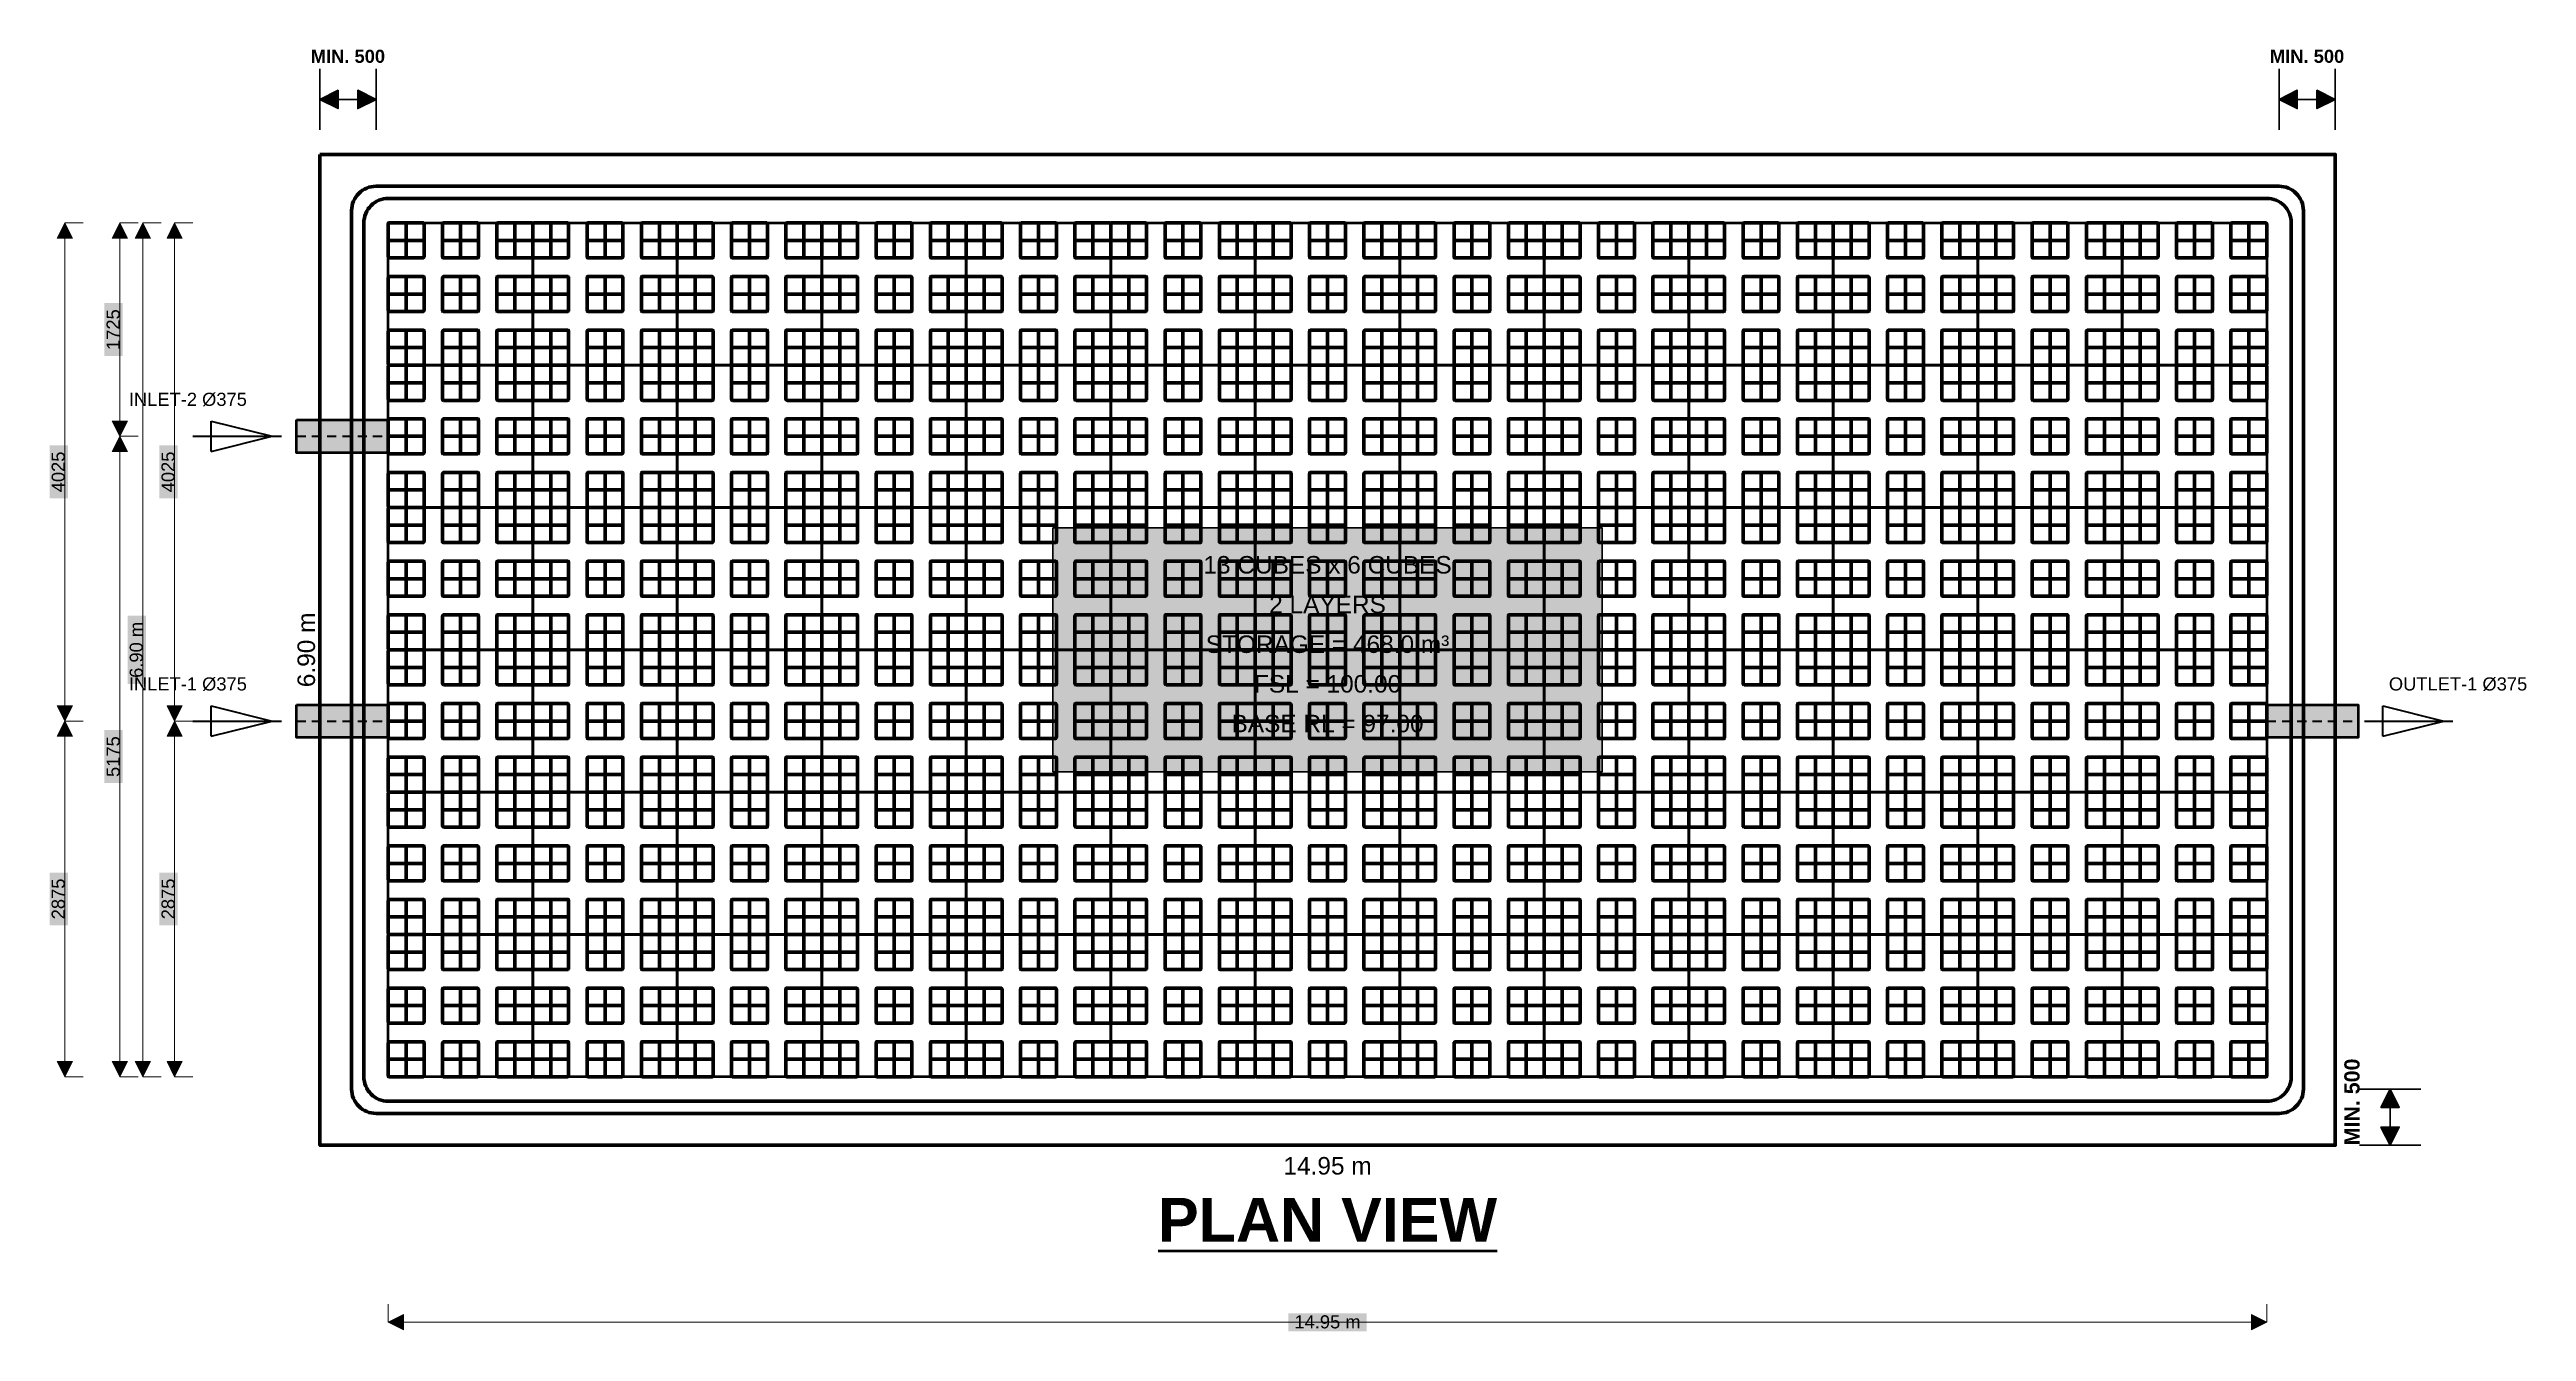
# Model space of a CAD drawing. Header units: millimetres. Extents: x 0 to 286, y 0 to 148.
import ezdxf

# ---------------------------------------------------------------- set-up
doc = ezdxf.new("R2010")
doc.units = ezdxf.units.MM
doc.linetypes.add('DASH_3_2', pattern=[1.763889, 1.058333, -0.705556])
for name, color, linetype in [('FILL', 7, 'Continuous'), ('LINES', 7, 'Continuous'), ('TEXT', 7, 'Continuous')]:
    doc.layers.add(name, color=color, linetype=linetype)
doc.styles.add('ARIAL', font='arial.ttf')
doc.styles.add('ARIAL_BOLD', font='arialbd.ttf')

msp = doc.modelspace()

# ---------------------------------------------------------------- texts
at = {"layer": 'TEXT'}
for s, height, style, p in [('MIN. 500', 1.516, 'ARIAL_BOLD', (30.2, 146.75)), ('MIN. 500', 1.516, 'ARIAL_BOLD', (256.7, 146.75)), ('13 CUBES x 6 CUBES', 2.0207, 'ARIAL', (133.4, 87.72)), ('2 LAYERS', 2.021, 'ARIAL', (141, 83.13)), ('STORAGE = 468.0 m³', 2.0207, 'ARIAL', (133.67, 78.54)), ('FSL = 100.00', 2.0207, 'ARIAL', (139.24, 73.96)), ('BASE RL = 97.00', 2.0207, 'ARIAL', (136.65, 69.37)), ('14.95 m', 2.021, 'ARIAL', (142.65, 18.25)), ('PLAN VIEW', 5.052, 'ARIAL_BOLD', (128.15, 10.49)), ('14.95 m', 1.516, 'ARIAL', (143.92, 0.46))]:
    msp.add_text(s, height=height, dxfattribs=dict(at, style=style)).set_placement(p)
for s, height, style, p in [('1725', 1.516, 'ARIAL', (8.11, 113.56)), ('4025', 1.516, 'ARIAL', (1.76, 97.11)), ('4025', 1.516, 'ARIAL', (14.46, 97.11)), ('6.90 m', 1.516, 'ARIAL', (10.78, 75.66)), ('6.90 m', 2.021, 'ARIAL', (30.69, 74.58)), ('5175', 1.516, 'ARIAL', (8.11, 64.2)), ('2875', 1.516, 'ARIAL', (1.76, 47.75)), ('2875', 1.516, 'ARIAL', (14.46, 47.75)), ('MIN. 500', 1.768, 'ARIAL_BOLD', (267.07, 21.63))]:
    msp.add_text(s, height=height, rotation=90, dxfattribs=dict(at, style=style)).set_placement(p)
at = {"layer": 'TEXT', "true_color": 0xbfbfbf, "style": 'ARIAL'}
for s, p in [('INLET-2 Ø375', (9.17, 107.1)), ('INLET-1 Ø375', (9.17, 74.2)), ('OUTLET-1 Ø375', (270.45, 74.2))]:
    msp.add_text(s, height=1.5155, dxfattribs=at).set_placement(p)

# ---------------------------------------------------------------- hatches: boundary and pattern name
at = {"layer": 'FILL'}
for points in [[(31.25, 142.52), (33.36, 143.58), (33.36, 141.46)], [(37.75, 142.52), (35.63, 143.58), (35.63, 141.46)], [(257.75, 142.52), (259.86, 143.58), (259.86, 141.46)], [(264.25, 142.52), (262.13, 143.58), (262.13, 141.46)], [(1.76, 128.26), (0.88, 126.49), (2.65, 126.49)], [(8.11, 128.26), (7.23, 126.49), (9, 126.49)], [(10.78, 128.26), (9.9, 126.49), (11.67, 126.49)], [(14.46, 128.26), (13.58, 126.49), (15.35, 126.49)], [(8.11, 103.58), (7.23, 105.34), (9, 105.34)], [(8.11, 103.58), (7.23, 101.81), (9, 101.81)], [(1.76, 70.67), (0.88, 72.44), (2.65, 72.44)], [(14.46, 70.67), (13.58, 72.44), (15.35, 72.44)], [(1.76, 70.67), (0.88, 68.91), (2.65, 68.91)], [(14.46, 70.67), (13.58, 68.91), (15.35, 68.91)], [(1.76, 29.54), (0.88, 31.3), (2.65, 31.3)], [(8.11, 29.54), (7.23, 31.3), (9, 31.3)], [(10.78, 29.54), (9.9, 31.3), (11.67, 31.3)], [(14.46, 29.54), (13.58, 31.3), (15.35, 31.3)], [(270.6, 28.13), (269.54, 26.01), (271.66, 26.01)], [(270.6, 21.63), (269.54, 23.74), (271.66, 23.74)], [(39.16, 1.17), (40.92, 2.05), (40.92, 0.28)], [(256.34, 1.17), (254.57, 2.05), (254.57, 0.28)]]:
    msp.add_hatch(color=7, dxfattribs=at).paths.add_polyline_path(points)
at = {"layer": 'FILL', "true_color": 0xffffff}
for points in [[(8.47, 112.86), (8.47, 118.98), (6.35, 118.98), (6.35, 112.86)], [(2.12, 96.4), (2.12, 102.52), (0, 102.52), (0, 96.4)], [(14.82, 96.4), (14.82, 102.52), (12.7, 102.52), (12.7, 96.4)], [(116, 93.01), (179.5, 93.01), (179.5, 64.79), (116, 64.79)], [(11.14, 74.96), (11.14, 82.84), (9.02, 82.84), (9.02, 74.96)], [(8.47, 63.5), (8.47, 69.62), (6.35, 69.62), (6.35, 63.5)], [(2.12, 47.05), (2.12, 53.16), (0, 53.16), (0, 47.05)], [(14.82, 47.05), (14.82, 53.16), (12.7, 53.16), (12.7, 47.05)], [(143.22, 2.22), (152.28, 2.22), (152.28, 0.11), (143.22, 0.11)]]:
    msp.add_hatch(color=7, dxfattribs=at).paths.add_polyline_path(points)
at = {"layer": 'FILL', "true_color": 0xbfbfbf}
for points in [[(28.57, 105.47), (39.16, 105.47), (39.16, 101.69), (28.57, 101.69)], [(28.57, 72.56), (39.16, 72.56), (39.16, 68.78), (28.57, 68.78)], [(256.34, 72.56), (266.92, 72.56), (266.92, 68.78), (256.34, 68.78)]]:
    msp.add_hatch(color=7, dxfattribs=at).paths.add_polyline_path(points)

# ---------------------------------------------------------------- linework, layer by layer
at = {"layer": 'LINES', "lineweight": 30}
for p, q in [((31.25, 138.99), (31.25, 146.05)), ((37.75, 138.99), (37.75, 146.05)), ((257.75, 138.99), (257.75, 146.05)), ((264.25, 138.99), (264.25, 146.05)), ((31.25, 142.52), (37.75, 142.52)), ((257.75, 142.52), (264.25, 142.52)), ((267.07, 28.13), (274.13, 28.13)), ((270.6, 21.63), (270.6, 28.13)), ((267.07, 21.63), (274.13, 21.63))]:
    msp.add_line(p, q, dxfattribs=at)
at = {"layer": 'LINES', "lineweight": 20}
for p, q in [((1.76, 128.26), (3.88, 128.26)), ((1.76, 70.67), (1.76, 128.26)), ((8.11, 128.26), (10.23, 128.26)), ((8.11, 103.58), (8.11, 128.26)), ((10.78, 128.26), (12.9, 128.26)), ((10.78, 29.54), (10.78, 128.26)), ((14.46, 128.26), (16.58, 128.26)), ((14.46, 70.67), (14.46, 128.26)), ((8.11, 103.58), (10.23, 103.58)), ((8.11, 29.54), (8.11, 103.58)), ((8.11, 103.58), (10.23, 103.58)), ((1.76, 70.67), (3.88, 70.67)), ((1.76, 29.54), (1.76, 70.67)), ((1.76, 70.67), (3.88, 70.67)), ((14.46, 70.67), (16.58, 70.67)), ((14.46, 29.54), (14.46, 70.67)), ((14.46, 70.67), (16.58, 70.67)), ((1.76, 29.54), (3.88, 29.54)), ((8.11, 29.54), (10.23, 29.54)), ((10.78, 29.54), (12.9, 29.54)), ((14.46, 29.54), (16.58, 29.54)), ((39.16, 1.17), (39.16, 3.28)), ((256.34, 1.17), (256.34, 3.28)), ((39.16, 1.17), (256.34, 1.17))]:
    msp.add_line(p, q, dxfattribs=at)
at = {"layer": 'LINES', "lineweight": 106}
for p, q in [((39.16, 126.23), (43.3, 126.23)), ((41.23, 124.2), (41.23, 128.26)), ((45.44, 126.23), (49.58, 126.23)), ((47.51, 124.2), (47.51, 128.26)), ((51.72, 126.23), (55.86, 126.23)), ((53.79, 124.2), (53.79, 128.26)), ((55.86, 126.23), (60.01, 126.23)), ((57.94, 124.2), (57.94, 128.26)), ((62.15, 126.23), (66.29, 126.23)), ((64.22, 124.2), (64.22, 128.26)), ((68.43, 126.23), (72.57, 126.23)), ((70.5, 124.2), (70.5, 128.26)), ((72.57, 126.23), (76.71, 126.23)), ((74.64, 124.2), (74.64, 128.26)), ((78.85, 126.23), (82.99, 126.23)), ((80.92, 124.2), (80.92, 128.26)), ((85.13, 126.23), (89.28, 126.23)), ((87.2, 124.2), (87.2, 128.26)), ((89.28, 126.23), (93.42, 126.23)), ((91.35, 124.2), (91.35, 128.26)), ((95.56, 126.23), (99.7, 126.23)), ((97.63, 124.2), (97.63, 128.26)), ((101.84, 126.23), (105.98, 126.23)), ((103.91, 124.2), (103.91, 128.26)), ((105.98, 126.23), (110.13, 126.23)), ((108.05, 124.2), (108.05, 128.26)), ((112.26, 126.23), (116.41, 126.23)), ((114.34, 124.2), (114.34, 128.26)), ((118.55, 126.23), (122.69, 126.23)), ((120.62, 124.2), (120.62, 128.26)), ((122.69, 126.23), (126.83, 126.23)), ((124.76, 124.2), (124.76, 128.26)), ((128.97, 126.23), (133.11, 126.23)), ((131.04, 124.2), (131.04, 128.26)), ((135.25, 126.23), (139.39, 126.23)), ((137.32, 124.2), (137.32, 128.26)), ((139.39, 126.23), (143.54, 126.23)), ((141.47, 124.2), (141.47, 128.26)), ((145.68, 126.23), (149.82, 126.23)), ((147.75, 124.2), (147.75, 128.26)), ((151.96, 126.23), (156.1, 126.23)), ((154.03, 124.2), (154.03, 128.26)), ((156.1, 126.23), (160.24, 126.23)), ((158.17, 124.2), (158.17, 128.26)), ((162.38, 126.23), (166.52, 126.23)), ((164.45, 124.2), (164.45, 128.26)), ((168.66, 126.23), (172.81, 126.23)), ((170.73, 124.2), (170.73, 128.26)), ((172.81, 126.23), (176.95, 126.23)), ((174.88, 124.2), (174.88, 128.26)), ((179.09, 126.23), (183.23, 126.23)), ((181.16, 124.2), (181.16, 128.26)), ((185.37, 126.23), (189.51, 126.23)), ((187.44, 124.2), (187.44, 128.26)), ((189.51, 126.23), (193.65, 126.23)), ((191.58, 124.2), (191.58, 128.26)), ((195.79, 126.23), (199.94, 126.23)), ((197.87, 124.2), (197.87, 128.26)), ((202.08, 126.23), (206.22, 126.23)), ((204.15, 124.2), (204.15, 128.26)), ((206.22, 126.23), (210.36, 126.23)), ((208.29, 124.2), (208.29, 128.26)), ((212.5, 126.23), (216.64, 126.23)), ((214.57, 124.2), (214.57, 128.26)), ((218.78, 126.23), (222.92, 126.23)), ((220.85, 124.2), (220.85, 128.26)), ((222.92, 126.23), (227.07, 126.23)), ((225, 124.2), (225, 128.26)), ((229.21, 126.23), (233.35, 126.23)), ((231.28, 124.2), (231.28, 128.26)), ((235.49, 126.23), (239.63, 126.23)), ((237.56, 124.2), (237.56, 128.26)), ((239.63, 126.23), (243.77, 126.23)), ((241.7, 124.2), (241.7, 128.26)), ((245.91, 126.23), (250.05, 126.23)), ((247.98, 124.2), (247.98, 128.26)), ((252.19, 126.23), (256.34, 126.23)), ((254.26, 124.2), (254.26, 128.26)), ((41.23, 118), (41.23, 122.06)), ((47.51, 118), (47.51, 122.06)), ((53.79, 118), (53.79, 122.06)), ((57.94, 118), (57.94, 122.06)), ((64.22, 118), (64.22, 122.06)), ((70.5, 118), (70.5, 122.06)), ((74.64, 118), (74.64, 122.06)), ((80.92, 118), (80.92, 122.06)), ((87.2, 118), (87.2, 122.06)), ((91.35, 118), (91.35, 122.06)), ((97.63, 118), (97.63, 122.06)), ((103.91, 118), (103.91, 122.06)), ((108.05, 118), (108.05, 122.06)), ((114.34, 118), (114.34, 122.06)), ((120.62, 118), (120.62, 122.06)), ((124.76, 118), (124.76, 122.06)), ((131.04, 118), (131.04, 122.06)), ((137.32, 118), (137.32, 122.06)), ((141.47, 118), (141.47, 122.06)), ((147.75, 118), (147.75, 122.06)), ((154.03, 118), (154.03, 122.06)), ((158.17, 118), (158.17, 122.06)), ((164.45, 118), (164.45, 122.06)), ((170.73, 118), (170.73, 122.06)), ((174.88, 118), (174.88, 122.06)), ((181.16, 118), (181.16, 122.06)), ((187.44, 118), (187.44, 122.06)), ((191.58, 118), (191.58, 122.06)), ((197.87, 118), (197.87, 122.06)), ((204.15, 118), (204.15, 122.06)), ((208.29, 118), (208.29, 122.06)), ((214.57, 118), (214.57, 122.06)), ((220.85, 118), (220.85, 122.06)), ((225, 118), (225, 122.06)), ((231.28, 118), (231.28, 122.06)), ((237.56, 118), (237.56, 122.06)), ((241.7, 118), (241.7, 122.06)), ((247.98, 118), (247.98, 122.06)), ((254.26, 118), (254.26, 122.06)), ((39.16, 120.03), (43.3, 120.03)), ((45.44, 120.03), (49.58, 120.03)), ((51.72, 120.03), (55.86, 120.03)), ((55.86, 120.03), (60.01, 120.03)), ((62.15, 120.03), (66.29, 120.03)), ((68.43, 120.03), (72.57, 120.03)), ((72.57, 120.03), (76.71, 120.03)), ((78.85, 120.03), (82.99, 120.03)), ((85.13, 120.03), (89.28, 120.03)), ((89.28, 120.03), (93.42, 120.03)), ((95.56, 120.03), (99.7, 120.03)), ((101.84, 120.03), (105.98, 120.03)), ((105.98, 120.03), (110.13, 120.03)), ((112.26, 120.03), (116.41, 120.03)), ((118.55, 120.03), (122.69, 120.03)), ((122.69, 120.03), (126.83, 120.03)), ((128.97, 120.03), (133.11, 120.03)), ((135.25, 120.03), (139.39, 120.03)), ((139.39, 120.03), (143.54, 120.03)), ((145.68, 120.03), (149.82, 120.03)), ((151.96, 120.03), (156.1, 120.03)), ((156.1, 120.03), (160.24, 120.03)), ((162.38, 120.03), (166.52, 120.03)), ((168.66, 120.03), (172.81, 120.03)), ((172.81, 120.03), (176.95, 120.03)), ((179.09, 120.03), (183.23, 120.03)), ((185.37, 120.03), (189.51, 120.03)), ((189.51, 120.03), (193.65, 120.03)), ((195.79, 120.03), (199.94, 120.03)), ((202.08, 120.03), (206.22, 120.03)), ((206.22, 120.03), (210.36, 120.03)), ((212.5, 120.03), (216.64, 120.03)), ((218.78, 120.03), (222.92, 120.03)), ((222.92, 120.03), (227.07, 120.03)), ((229.21, 120.03), (233.35, 120.03)), ((235.49, 120.03), (239.63, 120.03)), ((239.63, 120.03), (243.77, 120.03)), ((245.91, 120.03), (250.05, 120.03)), ((252.19, 120.03), (256.34, 120.03)), ((41.23, 111.8), (41.23, 115.86)), ((47.51, 111.8), (47.51, 115.86)), ((53.79, 111.8), (53.79, 115.86)), ((57.94, 111.8), (57.94, 115.86)), ((64.22, 111.8), (64.22, 115.86)), ((70.5, 111.8), (70.5, 115.86)), ((74.64, 111.8), (74.64, 115.86)), ((80.92, 111.8), (80.92, 115.86)), ((87.2, 111.8), (87.2, 115.86)), ((91.35, 111.8), (91.35, 115.86)), ((97.63, 111.8), (97.63, 115.86)), ((103.91, 111.8), (103.91, 115.86)), ((108.05, 111.8), (108.05, 115.86)), ((114.34, 111.8), (114.34, 115.86)), ((120.62, 111.8), (120.62, 115.86)), ((124.76, 111.8), (124.76, 115.86)), ((131.04, 111.8), (131.04, 115.86)), ((137.32, 111.8), (137.32, 115.86)), ((141.47, 111.8), (141.47, 115.86)), ((147.75, 111.8), (147.75, 115.86)), ((154.03, 111.8), (154.03, 115.86)), ((158.17, 111.8), (158.17, 115.86)), ((164.45, 111.8), (164.45, 115.86)), ((170.73, 111.8), (170.73, 115.86)), ((174.88, 111.8), (174.88, 115.86)), ((181.16, 111.8), (181.16, 115.86)), ((187.44, 111.8), (187.44, 115.86)), ((191.58, 111.8), (191.58, 115.86)), ((197.87, 111.8), (197.87, 115.86)), ((204.15, 111.8), (204.15, 115.86)), ((208.29, 111.8), (208.29, 115.86)), ((214.57, 111.8), (214.57, 115.86)), ((220.85, 111.8), (220.85, 115.86)), ((225, 111.8), (225, 115.86)), ((231.28, 111.8), (231.28, 115.86)), ((237.56, 111.8), (237.56, 115.86)), ((241.7, 111.8), (241.7, 115.86)), ((247.98, 111.8), (247.98, 115.86)), ((254.26, 111.8), (254.26, 115.86)), ((39.16, 113.83), (43.3, 113.83)), ((41.23, 107.74), (41.23, 111.8)), ((45.44, 113.83), (49.58, 113.83)), ((47.51, 107.74), (47.51, 111.8)), ((51.72, 113.83), (55.86, 113.83)), ((53.79, 107.74), (53.79, 111.8)), ((55.86, 113.83), (60.01, 113.83)), ((57.94, 107.74), (57.94, 111.8)), ((62.15, 113.83), (66.29, 113.83)), ((64.22, 107.74), (64.22, 111.8)), ((68.43, 113.83), (72.57, 113.83)), ((70.5, 107.74), (70.5, 111.8)), ((72.57, 113.83), (76.71, 113.83)), ((74.64, 107.74), (74.64, 111.8)), ((78.85, 113.83), (82.99, 113.83)), ((80.92, 107.74), (80.92, 111.8)), ((85.13, 113.83), (89.28, 113.83)), ((87.2, 107.74), (87.2, 111.8)), ((89.28, 113.83), (93.42, 113.83)), ((91.35, 107.74), (91.35, 111.8)), ((95.56, 113.83), (99.7, 113.83)), ((97.63, 107.74), (97.63, 111.8)), ((101.84, 113.83), (105.98, 113.83)), ((103.91, 107.74), (103.91, 111.8)), ((105.98, 113.83), (110.13, 113.83)), ((108.05, 107.74), (108.05, 111.8)), ((112.26, 113.83), (116.41, 113.83)), ((114.34, 107.74), (114.34, 111.8)), ((118.55, 113.83), (122.69, 113.83)), ((120.62, 107.74), (120.62, 111.8)), ((122.69, 113.83), (126.83, 113.83)), ((124.76, 107.74), (124.76, 111.8)), ((128.97, 113.83), (133.11, 113.83)), ((131.04, 107.74), (131.04, 111.8)), ((135.25, 113.83), (139.39, 113.83)), ((137.32, 107.74), (137.32, 111.8)), ((139.39, 113.83), (143.54, 113.83)), ((141.47, 107.74), (141.47, 111.8)), ((145.68, 113.83), (149.82, 113.83)), ((147.75, 107.74), (147.75, 111.8)), ((151.96, 113.83), (156.1, 113.83)), ((154.03, 107.74), (154.03, 111.8)), ((156.1, 113.83), (160.24, 113.83)), ((158.17, 107.74), (158.17, 111.8)), ((162.38, 113.83), (166.52, 113.83)), ((164.45, 107.74), (164.45, 111.8)), ((168.66, 113.83), (172.81, 113.83)), ((170.73, 107.74), (170.73, 111.8)), ((172.81, 113.83), (176.95, 113.83)), ((174.88, 107.74), (174.88, 111.8)), ((179.09, 113.83), (183.23, 113.83)), ((181.16, 107.74), (181.16, 111.8)), ((185.37, 113.83), (189.51, 113.83)), ((187.44, 107.74), (187.44, 111.8)), ((189.51, 113.83), (193.65, 113.83)), ((191.58, 107.74), (191.58, 111.8)), ((195.79, 113.83), (199.94, 113.83)), ((197.87, 107.74), (197.87, 111.8)), ((202.08, 113.83), (206.22, 113.83)), ((204.15, 107.74), (204.15, 111.8)), ((206.22, 113.83), (210.36, 113.83)), ((208.29, 107.74), (208.29, 111.8)), ((212.5, 113.83), (216.64, 113.83)), ((214.57, 107.74), (214.57, 111.8)), ((218.78, 113.83), (222.92, 113.83)), ((220.85, 107.74), (220.85, 111.8)), ((222.92, 113.83), (227.07, 113.83)), ((225, 107.74), (225, 111.8)), ((229.21, 113.83), (233.35, 113.83)), ((231.28, 107.74), (231.28, 111.8)), ((235.49, 113.83), (239.63, 113.83)), ((237.56, 107.74), (237.56, 111.8)), ((239.63, 113.83), (243.77, 113.83)), ((241.7, 107.74), (241.7, 111.8)), ((245.91, 113.83), (250.05, 113.83)), ((247.98, 107.74), (247.98, 111.8)), ((252.19, 113.83), (256.34, 113.83)), ((254.26, 107.74), (254.26, 111.8)), ((39.16, 109.77), (43.3, 109.77)), ((45.44, 109.77), (49.58, 109.77)), ((51.72, 109.77), (55.86, 109.77)), ((55.86, 109.77), (60.01, 109.77)), ((62.15, 109.77), (66.29, 109.77)), ((68.43, 109.77), (72.57, 109.77)), ((72.57, 109.77), (76.71, 109.77)), ((78.85, 109.77), (82.99, 109.77)), ((85.13, 109.77), (89.28, 109.77)), ((89.28, 109.77), (93.42, 109.77)), ((95.56, 109.77), (99.7, 109.77)), ((101.84, 109.77), (105.98, 109.77)), ((105.98, 109.77), (110.13, 109.77)), ((112.26, 109.77), (116.41, 109.77)), ((118.55, 109.77), (122.69, 109.77)), ((122.69, 109.77), (126.83, 109.77)), ((128.97, 109.77), (133.11, 109.77)), ((135.25, 109.77), (139.39, 109.77)), ((139.39, 109.77), (143.54, 109.77)), ((145.68, 109.77), (149.82, 109.77)), ((151.96, 109.77), (156.1, 109.77)), ((156.1, 109.77), (160.24, 109.77)), ((162.38, 109.77), (166.52, 109.77)), ((168.66, 109.77), (172.81, 109.77)), ((172.81, 109.77), (176.95, 109.77)), ((179.09, 109.77), (183.23, 109.77)), ((185.37, 109.77), (189.51, 109.77)), ((189.51, 109.77), (193.65, 109.77)), ((195.79, 109.77), (199.94, 109.77)), ((202.08, 109.77), (206.22, 109.77)), ((206.22, 109.77), (210.36, 109.77)), ((212.5, 109.77), (216.64, 109.77)), ((218.78, 109.77), (222.92, 109.77)), ((222.92, 109.77), (227.07, 109.77)), ((229.21, 109.77), (233.35, 109.77)), ((235.49, 109.77), (239.63, 109.77)), ((239.63, 109.77), (243.77, 109.77)), ((245.91, 109.77), (250.05, 109.77)), ((252.19, 109.77), (256.34, 109.77)), ((39.16, 103.58), (43.3, 103.58)), ((41.23, 101.55), (41.23, 105.61)), ((45.44, 103.58), (49.58, 103.58)), ((47.51, 101.55), (47.51, 105.61)), ((51.72, 103.58), (55.86, 103.58)), ((53.79, 101.55), (53.79, 105.61)), ((55.86, 103.58), (60.01, 103.58)), ((57.94, 101.55), (57.94, 105.61)), ((62.15, 103.58), (66.29, 103.58)), ((64.22, 101.55), (64.22, 105.61)), ((68.43, 103.58), (72.57, 103.58)), ((70.5, 101.55), (70.5, 105.61)), ((72.57, 103.58), (76.71, 103.58)), ((74.64, 101.55), (74.64, 105.61)), ((78.85, 103.58), (82.99, 103.58)), ((80.92, 101.55), (80.92, 105.61)), ((85.13, 103.58), (89.28, 103.58)), ((87.2, 101.55), (87.2, 105.61)), ((89.28, 103.58), (93.42, 103.58)), ((91.35, 101.55), (91.35, 105.61)), ((95.56, 103.58), (99.7, 103.58)), ((97.63, 101.55), (97.63, 105.61)), ((101.84, 103.58), (105.98, 103.58)), ((103.91, 101.55), (103.91, 105.61)), ((105.98, 103.58), (110.13, 103.58)), ((108.05, 101.55), (108.05, 105.61)), ((112.26, 103.58), (116.41, 103.58)), ((114.34, 101.55), (114.34, 105.61)), ((118.55, 103.58), (122.69, 103.58)), ((120.62, 101.55), (120.62, 105.61)), ((122.69, 103.58), (126.83, 103.58)), ((124.76, 101.55), (124.76, 105.61)), ((128.97, 103.58), (133.11, 103.58)), ((131.04, 101.55), (131.04, 105.61)), ((135.25, 103.58), (139.39, 103.58)), ((137.32, 101.55), (137.32, 105.61)), ((139.39, 103.58), (143.54, 103.58)), ((141.47, 101.55), (141.47, 105.61)), ((145.68, 103.58), (149.82, 103.58)), ((147.75, 101.55), (147.75, 105.61)), ((151.96, 103.58), (156.1, 103.58)), ((154.03, 101.55), (154.03, 105.61)), ((156.1, 103.58), (160.24, 103.58)), ((158.17, 101.55), (158.17, 105.61)), ((162.38, 103.58), (166.52, 103.58)), ((164.45, 101.55), (164.45, 105.61)), ((168.66, 103.58), (172.81, 103.58)), ((170.73, 101.55), (170.73, 105.61)), ((172.81, 103.58), (176.95, 103.58)), ((174.88, 101.55), (174.88, 105.61)), ((179.09, 103.58), (183.23, 103.58)), ((181.16, 101.55), (181.16, 105.61)), ((185.37, 103.58), (189.51, 103.58)), ((187.44, 101.55), (187.44, 105.61)), ((189.51, 103.58), (193.65, 103.58)), ((191.58, 101.55), (191.58, 105.61)), ((195.79, 103.58), (199.94, 103.58)), ((197.87, 101.55), (197.87, 105.61)), ((202.08, 103.58), (206.22, 103.58)), ((204.15, 101.55), (204.15, 105.61)), ((206.22, 103.58), (210.36, 103.58)), ((208.29, 101.55), (208.29, 105.61)), ((212.5, 103.58), (216.64, 103.58)), ((214.57, 101.55), (214.57, 105.61)), ((218.78, 103.58), (222.92, 103.58)), ((220.85, 101.55), (220.85, 105.61)), ((222.92, 103.58), (227.07, 103.58)), ((225, 101.55), (225, 105.61)), ((229.21, 103.58), (233.35, 103.58)), ((231.28, 101.55), (231.28, 105.61)), ((235.49, 103.58), (239.63, 103.58)), ((237.56, 101.55), (237.56, 105.61)), ((239.63, 103.58), (243.77, 103.58)), ((241.7, 101.55), (241.7, 105.61)), ((245.91, 103.58), (250.05, 103.58)), ((247.98, 101.55), (247.98, 105.61)), ((252.19, 103.58), (256.34, 103.58)), ((254.26, 101.55), (254.26, 105.61)), ((39.16, 97.38), (43.3, 97.38)), ((41.23, 95.35), (41.23, 99.41)), ((45.44, 97.38), (49.58, 97.38)), ((47.51, 95.35), (47.51, 99.41)), ((51.72, 97.38), (55.86, 97.38)), ((53.79, 95.35), (53.79, 99.41)), ((55.86, 97.38), (60.01, 97.38)), ((57.94, 95.35), (57.94, 99.41)), ((62.15, 97.38), (66.29, 97.38)), ((64.22, 95.35), (64.22, 99.41)), ((68.43, 97.38), (72.57, 97.38)), ((70.5, 95.35), (70.5, 99.41)), ((72.57, 97.38), (76.71, 97.38)), ((74.64, 95.35), (74.64, 99.41)), ((78.85, 97.38), (82.99, 97.38)), ((80.92, 95.35), (80.92, 99.41)), ((85.13, 97.38), (89.28, 97.38)), ((87.2, 95.35), (87.2, 99.41)), ((89.28, 97.38), (93.42, 97.38)), ((91.35, 95.35), (91.35, 99.41)), ((95.56, 97.38), (99.7, 97.38)), ((97.63, 95.35), (97.63, 99.41)), ((101.84, 97.38), (105.98, 97.38)), ((103.91, 95.35), (103.91, 99.41)), ((105.98, 97.38), (110.13, 97.38)), ((108.05, 95.35), (108.05, 99.41)), ((112.26, 97.38), (116.41, 97.38)), ((114.34, 95.35), (114.34, 99.41)), ((118.55, 97.38), (122.69, 97.38)), ((120.62, 95.35), (120.62, 99.41)), ((122.69, 97.38), (126.83, 97.38)), ((124.76, 95.35), (124.76, 99.41)), ((128.97, 97.38), (133.11, 97.38)), ((131.04, 95.35), (131.04, 99.41)), ((135.25, 97.38), (139.39, 97.38)), ((137.32, 95.35), (137.32, 99.41)), ((139.39, 97.38), (143.54, 97.38)), ((141.47, 95.35), (141.47, 99.41)), ((145.68, 97.38), (149.82, 97.38)), ((147.75, 95.35), (147.75, 99.41)), ((151.96, 97.38), (156.1, 97.38)), ((154.03, 95.35), (154.03, 99.41)), ((156.1, 97.38), (160.24, 97.38)), ((158.17, 95.35), (158.17, 99.41)), ((162.38, 97.38), (166.52, 97.38)), ((164.45, 95.35), (164.45, 99.41)), ((168.66, 97.38), (172.81, 97.38)), ((170.73, 95.35), (170.73, 99.41)), ((172.81, 97.38), (176.95, 97.38)), ((174.88, 95.35), (174.88, 99.41)), ((179.09, 97.38), (183.23, 97.38)), ((181.16, 95.35), (181.16, 99.41)), ((185.37, 97.38), (189.51, 97.38)), ((187.44, 95.35), (187.44, 99.41)), ((189.51, 97.38), (193.65, 97.38)), ((191.58, 95.35), (191.58, 99.41)), ((195.79, 97.38), (199.94, 97.38)), ((197.87, 95.35), (197.87, 99.41)), ((202.08, 97.38), (206.22, 97.38)), ((204.15, 95.35), (204.15, 99.41)), ((206.22, 97.38), (210.36, 97.38)), ((208.29, 95.35), (208.29, 99.41)), ((212.5, 97.38), (216.64, 97.38)), ((214.57, 95.35), (214.57, 99.41)), ((218.78, 97.38), (222.92, 97.38)), ((220.85, 95.35), (220.85, 99.41)), ((222.92, 97.38), (227.07, 97.38)), ((225, 95.35), (225, 99.41)), ((229.21, 97.38), (233.35, 97.38)), ((231.28, 95.35), (231.28, 99.41)), ((235.49, 97.38), (239.63, 97.38)), ((237.56, 95.35), (237.56, 99.41)), ((239.63, 97.38), (243.77, 97.38)), ((241.7, 95.35), (241.7, 99.41)), ((245.91, 97.38), (250.05, 97.38)), ((247.98, 95.35), (247.98, 99.41)), ((252.19, 97.38), (256.34, 97.38)), ((254.26, 95.35), (254.26, 99.41)), ((41.23, 91.29), (41.23, 95.35)), ((47.51, 91.29), (47.51, 95.35)), ((53.79, 91.29), (53.79, 95.35)), ((57.94, 91.29), (57.94, 95.35)), ((64.22, 91.29), (64.22, 95.35)), ((70.5, 91.29), (70.5, 95.35)), ((74.64, 91.29), (74.64, 95.35)), ((80.92, 91.29), (80.92, 95.35)), ((87.2, 91.29), (87.2, 95.35)), ((91.35, 91.29), (91.35, 95.35)), ((97.63, 91.29), (97.63, 95.35)), ((103.91, 91.29), (103.91, 95.35)), ((108.05, 91.29), (108.05, 95.35)), ((114.34, 91.29), (114.34, 95.35)), ((120.62, 91.29), (120.62, 95.35)), ((124.76, 91.29), (124.76, 95.35)), ((131.04, 91.29), (131.04, 95.35)), ((137.32, 91.29), (137.32, 95.35)), ((141.47, 91.29), (141.47, 95.35)), ((147.75, 91.29), (147.75, 95.35)), ((154.03, 91.29), (154.03, 95.35)), ((158.17, 91.29), (158.17, 95.35)), ((164.45, 91.29), (164.45, 95.35)), ((170.73, 91.29), (170.73, 95.35)), ((174.88, 91.29), (174.88, 95.35)), ((181.16, 91.29), (181.16, 95.35)), ((187.44, 91.29), (187.44, 95.35)), ((191.58, 91.29), (191.58, 95.35)), ((197.87, 91.29), (197.87, 95.35)), ((204.15, 91.29), (204.15, 95.35)), ((208.29, 91.29), (208.29, 95.35)), ((214.57, 91.29), (214.57, 95.35)), ((220.85, 91.29), (220.85, 95.35)), ((225, 91.29), (225, 95.35)), ((231.28, 91.29), (231.28, 95.35)), ((237.56, 91.29), (237.56, 95.35)), ((241.7, 91.29), (241.7, 95.35)), ((247.98, 91.29), (247.98, 95.35)), ((254.26, 91.29), (254.26, 95.35)), ((39.16, 93.32), (43.3, 93.32)), ((45.44, 93.32), (49.58, 93.32)), ((51.72, 93.32), (55.86, 93.32)), ((55.86, 93.32), (60.01, 93.32)), ((62.15, 93.32), (66.29, 93.32)), ((68.43, 93.32), (72.57, 93.32)), ((72.57, 93.32), (76.71, 93.32)), ((78.85, 93.32), (82.99, 93.32)), ((85.13, 93.32), (89.28, 93.32)), ((89.28, 93.32), (93.42, 93.32)), ((95.56, 93.32), (99.7, 93.32)), ((101.84, 93.32), (105.98, 93.32)), ((105.98, 93.32), (110.13, 93.32)), ((112.26, 93.32), (116.41, 93.32)), ((118.55, 93.32), (122.69, 93.32)), ((122.69, 93.32), (126.83, 93.32)), ((128.97, 93.32), (133.11, 93.32)), ((135.25, 93.32), (139.39, 93.32)), ((139.39, 93.32), (143.54, 93.32)), ((145.68, 93.32), (149.82, 93.32)), ((151.96, 93.32), (156.1, 93.32)), ((156.1, 93.32), (160.24, 93.32)), ((162.38, 93.32), (166.52, 93.32)), ((168.66, 93.32), (172.81, 93.32)), ((172.81, 93.32), (176.95, 93.32)), ((179.09, 93.32), (183.23, 93.32)), ((185.37, 93.32), (189.51, 93.32)), ((189.51, 93.32), (193.65, 93.32)), ((195.79, 93.32), (199.94, 93.32)), ((202.08, 93.32), (206.22, 93.32)), ((206.22, 93.32), (210.36, 93.32)), ((212.5, 93.32), (216.64, 93.32)), ((218.78, 93.32), (222.92, 93.32)), ((222.92, 93.32), (227.07, 93.32)), ((229.21, 93.32), (233.35, 93.32)), ((235.49, 93.32), (239.63, 93.32)), ((239.63, 93.32), (243.77, 93.32)), ((245.91, 93.32), (250.05, 93.32)), ((252.19, 93.32), (256.34, 93.32)), ((41.23, 85.09), (41.23, 89.15)), ((47.51, 85.09), (47.51, 89.15)), ((53.79, 85.09), (53.79, 89.15)), ((57.94, 85.09), (57.94, 89.15)), ((64.22, 85.09), (64.22, 89.15)), ((70.5, 85.09), (70.5, 89.15)), ((74.64, 85.09), (74.64, 89.15)), ((80.92, 85.09), (80.92, 89.15)), ((87.2, 85.09), (87.2, 89.15)), ((91.35, 85.09), (91.35, 89.15)), ((97.63, 85.09), (97.63, 89.15)), ((103.91, 85.09), (103.91, 89.15)), ((108.05, 85.09), (108.05, 89.15)), ((114.34, 85.09), (114.34, 89.15)), ((120.62, 85.09), (120.62, 89.15)), ((124.76, 85.09), (124.76, 89.15)), ((131.04, 85.09), (131.04, 89.15)), ((137.32, 85.09), (137.32, 89.15)), ((141.47, 85.09), (141.47, 89.15)), ((147.75, 85.09), (147.75, 89.15)), ((154.03, 85.09), (154.03, 89.15)), ((158.17, 85.09), (158.17, 89.15)), ((164.45, 85.09), (164.45, 89.15)), ((170.73, 85.09), (170.73, 89.15)), ((174.88, 85.09), (174.88, 89.15)), ((181.16, 85.09), (181.16, 89.15)), ((187.44, 85.09), (187.44, 89.15)), ((191.58, 85.09), (191.58, 89.15)), ((197.87, 85.09), (197.87, 89.15)), ((204.15, 85.09), (204.15, 89.15)), ((208.29, 85.09), (208.29, 89.15)), ((214.57, 85.09), (214.57, 89.15)), ((220.85, 85.09), (220.85, 89.15)), ((225, 85.09), (225, 89.15)), ((231.28, 85.09), (231.28, 89.15)), ((237.56, 85.09), (237.56, 89.15)), ((241.7, 85.09), (241.7, 89.15)), ((247.98, 85.09), (247.98, 89.15)), ((254.26, 85.09), (254.26, 89.15)), ((39.16, 87.12), (43.3, 87.12)), ((45.44, 87.12), (49.58, 87.12)), ((51.72, 87.12), (55.86, 87.12)), ((55.86, 87.12), (60.01, 87.12)), ((62.15, 87.12), (66.29, 87.12)), ((68.43, 87.12), (72.57, 87.12)), ((72.57, 87.12), (76.71, 87.12)), ((78.85, 87.12), (82.99, 87.12)), ((85.13, 87.12), (89.28, 87.12)), ((89.28, 87.12), (93.42, 87.12)), ((95.56, 87.12), (99.7, 87.12)), ((101.84, 87.12), (105.98, 87.12)), ((105.98, 87.12), (110.13, 87.12)), ((112.26, 87.12), (116.41, 87.12)), ((118.55, 87.12), (122.69, 87.12)), ((122.69, 87.12), (126.83, 87.12)), ((128.97, 87.12), (133.11, 87.12)), ((135.25, 87.12), (139.39, 87.12)), ((139.39, 87.12), (143.54, 87.12)), ((145.68, 87.12), (149.82, 87.12)), ((151.96, 87.12), (156.1, 87.12)), ((156.1, 87.12), (160.24, 87.12)), ((162.38, 87.12), (166.52, 87.12)), ((168.66, 87.12), (172.81, 87.12)), ((172.81, 87.12), (176.95, 87.12)), ((179.09, 87.12), (183.23, 87.12)), ((185.37, 87.12), (189.51, 87.12)), ((189.51, 87.12), (193.65, 87.12)), ((195.79, 87.12), (199.94, 87.12)), ((202.08, 87.12), (206.22, 87.12)), ((206.22, 87.12), (210.36, 87.12)), ((212.5, 87.12), (216.64, 87.12)), ((218.78, 87.12), (222.92, 87.12)), ((222.92, 87.12), (227.07, 87.12)), ((229.21, 87.12), (233.35, 87.12)), ((235.49, 87.12), (239.63, 87.12)), ((239.63, 87.12), (243.77, 87.12)), ((245.91, 87.12), (250.05, 87.12)), ((252.19, 87.12), (256.34, 87.12)), ((39.16, 80.93), (43.3, 80.93)), ((41.23, 78.9), (41.23, 82.96)), ((45.44, 80.93), (49.58, 80.93)), ((47.51, 78.9), (47.51, 82.96)), ((51.72, 80.93), (55.86, 80.93)), ((53.79, 78.9), (53.79, 82.96)), ((55.86, 80.93), (60.01, 80.93)), ((57.94, 78.9), (57.94, 82.96)), ((62.15, 80.93), (66.29, 80.93)), ((64.22, 78.9), (64.22, 82.96)), ((68.43, 80.93), (72.57, 80.93)), ((70.5, 78.9), (70.5, 82.96)), ((72.57, 80.93), (76.71, 80.93)), ((74.64, 78.9), (74.64, 82.96)), ((78.85, 80.93), (82.99, 80.93)), ((80.92, 78.9), (80.92, 82.96)), ((85.13, 80.93), (89.28, 80.93)), ((87.2, 78.9), (87.2, 82.96)), ((89.28, 80.93), (93.42, 80.93)), ((91.35, 78.9), (91.35, 82.96)), ((95.56, 80.93), (99.7, 80.93)), ((97.63, 78.9), (97.63, 82.96)), ((101.84, 80.93), (105.98, 80.93)), ((103.91, 78.9), (103.91, 82.96)), ((105.98, 80.93), (110.13, 80.93)), ((108.05, 78.9), (108.05, 82.96)), ((112.26, 80.93), (116.41, 80.93)), ((114.34, 78.9), (114.34, 82.96)), ((118.55, 80.93), (122.69, 80.93)), ((120.62, 78.9), (120.62, 82.96)), ((122.69, 80.93), (126.83, 80.93)), ((124.76, 78.9), (124.76, 82.96)), ((128.97, 80.93), (133.11, 80.93)), ((131.04, 78.9), (131.04, 82.96)), ((135.25, 80.93), (139.39, 80.93)), ((137.32, 78.9), (137.32, 82.96)), ((139.39, 80.93), (143.54, 80.93)), ((141.47, 78.9), (141.47, 82.96)), ((145.68, 80.93), (149.82, 80.93)), ((147.75, 78.9), (147.75, 82.96)), ((151.96, 80.93), (156.1, 80.93)), ((154.03, 78.9), (154.03, 82.96)), ((156.1, 80.93), (160.24, 80.93)), ((158.17, 78.9), (158.17, 82.96)), ((162.38, 80.93), (166.52, 80.93)), ((164.45, 78.9), (164.45, 82.96)), ((168.66, 80.93), (172.81, 80.93)), ((170.73, 78.9), (170.73, 82.96)), ((172.81, 80.93), (176.95, 80.93)), ((174.88, 78.9), (174.88, 82.96)), ((179.09, 80.93), (183.23, 80.93)), ((181.16, 78.9), (181.16, 82.96)), ((185.37, 80.93), (189.51, 80.93)), ((187.44, 78.9), (187.44, 82.96)), ((189.51, 80.93), (193.65, 80.93)), ((191.58, 78.9), (191.58, 82.96)), ((195.79, 80.93), (199.94, 80.93)), ((197.87, 78.9), (197.87, 82.96)), ((202.08, 80.93), (206.22, 80.93)), ((204.15, 78.9), (204.15, 82.96)), ((206.22, 80.93), (210.36, 80.93)), ((208.29, 78.9), (208.29, 82.96)), ((212.5, 80.93), (216.64, 80.93)), ((214.57, 78.9), (214.57, 82.96)), ((218.78, 80.93), (222.92, 80.93)), ((220.85, 78.9), (220.85, 82.96)), ((222.92, 80.93), (227.07, 80.93)), ((225, 78.9), (225, 82.96)), ((229.21, 80.93), (233.35, 80.93)), ((231.28, 78.9), (231.28, 82.96)), ((235.49, 80.93), (239.63, 80.93)), ((237.56, 78.9), (237.56, 82.96)), ((239.63, 80.93), (243.77, 80.93)), ((241.7, 78.9), (241.7, 82.96)), ((245.91, 80.93), (250.05, 80.93)), ((247.98, 78.9), (247.98, 82.96)), ((252.19, 80.93), (256.34, 80.93)), ((254.26, 78.9), (254.26, 82.96)), ((41.23, 74.84), (41.23, 78.9)), ((47.51, 74.84), (47.51, 78.9)), ((53.79, 74.84), (53.79, 78.9)), ((57.94, 74.84), (57.94, 78.9)), ((64.22, 74.84), (64.22, 78.9)), ((70.5, 74.84), (70.5, 78.9)), ((74.64, 74.84), (74.64, 78.9)), ((80.92, 74.84), (80.92, 78.9)), ((87.2, 74.84), (87.2, 78.9)), ((91.35, 74.84), (91.35, 78.9)), ((97.63, 74.84), (97.63, 78.9)), ((103.91, 74.84), (103.91, 78.9)), ((108.05, 74.84), (108.05, 78.9)), ((114.34, 74.84), (114.34, 78.9)), ((120.62, 74.84), (120.62, 78.9)), ((124.76, 74.84), (124.76, 78.9)), ((131.04, 74.84), (131.04, 78.9)), ((137.32, 74.84), (137.32, 78.9)), ((141.47, 74.84), (141.47, 78.9)), ((147.75, 74.84), (147.75, 78.9)), ((154.03, 74.84), (154.03, 78.9)), ((158.17, 74.84), (158.17, 78.9)), ((164.45, 74.84), (164.45, 78.9)), ((170.73, 74.84), (170.73, 78.9)), ((174.88, 74.84), (174.88, 78.9)), ((181.16, 74.84), (181.16, 78.9)), ((187.44, 74.84), (187.44, 78.9)), ((191.58, 74.84), (191.58, 78.9)), ((197.87, 74.84), (197.87, 78.9)), ((204.15, 74.84), (204.15, 78.9)), ((208.29, 74.84), (208.29, 78.9)), ((214.57, 74.84), (214.57, 78.9)), ((220.85, 74.84), (220.85, 78.9)), ((225, 74.84), (225, 78.9)), ((231.28, 74.84), (231.28, 78.9)), ((237.56, 74.84), (237.56, 78.9)), ((241.7, 74.84), (241.7, 78.9)), ((247.98, 74.84), (247.98, 78.9)), ((254.26, 74.84), (254.26, 78.9)), ((39.16, 76.87), (43.3, 76.87)), ((45.44, 76.87), (49.58, 76.87)), ((51.72, 76.87), (55.86, 76.87)), ((55.86, 76.87), (60.01, 76.87)), ((62.15, 76.87), (66.29, 76.87)), ((68.43, 76.87), (72.57, 76.87)), ((72.57, 76.87), (76.71, 76.87)), ((78.85, 76.87), (82.99, 76.87)), ((85.13, 76.87), (89.28, 76.87)), ((89.28, 76.87), (93.42, 76.87)), ((95.56, 76.87), (99.7, 76.87)), ((101.84, 76.87), (105.98, 76.87)), ((105.98, 76.87), (110.13, 76.87)), ((112.26, 76.87), (116.41, 76.87)), ((118.55, 76.87), (122.69, 76.87)), ((122.69, 76.87), (126.83, 76.87)), ((128.97, 76.87), (133.11, 76.87)), ((135.25, 76.87), (139.39, 76.87)), ((139.39, 76.87), (143.54, 76.87)), ((145.68, 76.87), (149.82, 76.87)), ((151.96, 76.87), (156.1, 76.87)), ((156.1, 76.87), (160.24, 76.87)), ((162.38, 76.87), (166.52, 76.87)), ((168.66, 76.87), (172.81, 76.87)), ((172.81, 76.87), (176.95, 76.87)), ((179.09, 76.87), (183.23, 76.87)), ((185.37, 76.87), (189.51, 76.87)), ((189.51, 76.87), (193.65, 76.87)), ((195.79, 76.87), (199.94, 76.87)), ((202.08, 76.87), (206.22, 76.87)), ((206.22, 76.87), (210.36, 76.87)), ((212.5, 76.87), (216.64, 76.87)), ((218.78, 76.87), (222.92, 76.87)), ((222.92, 76.87), (227.07, 76.87)), ((229.21, 76.87), (233.35, 76.87)), ((235.49, 76.87), (239.63, 76.87)), ((239.63, 76.87), (243.77, 76.87)), ((245.91, 76.87), (250.05, 76.87)), ((252.19, 76.87), (256.34, 76.87)), ((41.23, 68.64), (41.23, 72.7)), ((47.51, 68.64), (47.51, 72.7)), ((53.79, 68.64), (53.79, 72.7)), ((57.94, 68.64), (57.94, 72.7)), ((64.22, 68.64), (64.22, 72.7)), ((70.5, 68.64), (70.5, 72.7)), ((74.64, 68.64), (74.64, 72.7)), ((80.92, 68.64), (80.92, 72.7)), ((87.2, 68.64), (87.2, 72.7)), ((91.35, 68.64), (91.35, 72.7)), ((97.63, 68.64), (97.63, 72.7)), ((103.91, 68.64), (103.91, 72.7)), ((108.05, 68.64), (108.05, 72.7)), ((114.34, 68.64), (114.34, 72.7)), ((120.62, 68.64), (120.62, 72.7)), ((124.76, 68.64), (124.76, 72.7)), ((131.04, 68.64), (131.04, 72.7)), ((137.32, 68.64), (137.32, 72.7)), ((141.47, 68.64), (141.47, 72.7)), ((147.75, 68.64), (147.75, 72.7)), ((154.03, 68.64), (154.03, 72.7)), ((158.17, 68.64), (158.17, 72.7)), ((164.45, 68.64), (164.45, 72.7)), ((170.73, 68.64), (170.73, 72.7)), ((174.88, 68.64), (174.88, 72.7)), ((181.16, 68.64), (181.16, 72.7)), ((187.44, 68.64), (187.44, 72.7)), ((191.58, 68.64), (191.58, 72.7)), ((197.87, 68.64), (197.87, 72.7)), ((204.15, 68.64), (204.15, 72.7)), ((208.29, 68.64), (208.29, 72.7)), ((214.57, 68.64), (214.57, 72.7)), ((220.85, 68.64), (220.85, 72.7)), ((225, 68.64), (225, 72.7)), ((231.28, 68.64), (231.28, 72.7)), ((237.56, 68.64), (237.56, 72.7)), ((241.7, 68.64), (241.7, 72.7)), ((247.98, 68.64), (247.98, 72.7)), ((254.26, 68.64), (254.26, 72.7)), ((39.16, 70.67), (43.3, 70.67)), ((45.44, 70.67), (49.58, 70.67)), ((51.72, 70.67), (55.86, 70.67)), ((55.86, 70.67), (60.01, 70.67)), ((62.15, 70.67), (66.29, 70.67)), ((68.43, 70.67), (72.57, 70.67)), ((72.57, 70.67), (76.71, 70.67)), ((78.85, 70.67), (82.99, 70.67)), ((85.13, 70.67), (89.28, 70.67)), ((89.28, 70.67), (93.42, 70.67)), ((95.56, 70.67), (99.7, 70.67)), ((101.84, 70.67), (105.98, 70.67)), ((105.98, 70.67), (110.13, 70.67)), ((112.26, 70.67), (116.41, 70.67)), ((118.55, 70.67), (122.69, 70.67)), ((122.69, 70.67), (126.83, 70.67)), ((128.97, 70.67), (133.11, 70.67)), ((135.25, 70.67), (139.39, 70.67)), ((139.39, 70.67), (143.54, 70.67)), ((145.68, 70.67), (149.82, 70.67)), ((151.96, 70.67), (156.1, 70.67)), ((156.1, 70.67), (160.24, 70.67)), ((162.38, 70.67), (166.52, 70.67)), ((168.66, 70.67), (172.81, 70.67)), ((172.81, 70.67), (176.95, 70.67)), ((179.09, 70.67), (183.23, 70.67)), ((185.37, 70.67), (189.51, 70.67)), ((189.51, 70.67), (193.65, 70.67)), ((195.79, 70.67), (199.94, 70.67)), ((202.08, 70.67), (206.22, 70.67)), ((206.22, 70.67), (210.36, 70.67)), ((212.5, 70.67), (216.64, 70.67)), ((218.78, 70.67), (222.92, 70.67)), ((222.92, 70.67), (227.07, 70.67)), ((229.21, 70.67), (233.35, 70.67)), ((235.49, 70.67), (239.63, 70.67)), ((239.63, 70.67), (243.77, 70.67)), ((245.91, 70.67), (250.05, 70.67)), ((252.19, 70.67), (256.34, 70.67)), ((41.23, 62.44), (41.23, 66.5)), ((47.51, 62.44), (47.51, 66.5)), ((53.79, 62.44), (53.79, 66.5)), ((57.94, 62.44), (57.94, 66.5)), ((64.22, 62.44), (64.22, 66.5)), ((70.5, 62.44), (70.5, 66.5)), ((74.64, 62.44), (74.64, 66.5)), ((80.92, 62.44), (80.92, 66.5)), ((87.2, 62.44), (87.2, 66.5)), ((91.35, 62.44), (91.35, 66.5)), ((97.63, 62.44), (97.63, 66.5)), ((103.91, 62.44), (103.91, 66.5)), ((108.05, 62.44), (108.05, 66.5)), ((114.34, 62.44), (114.34, 66.5)), ((120.62, 62.44), (120.62, 66.5)), ((124.76, 62.44), (124.76, 66.5)), ((131.04, 62.44), (131.04, 66.5)), ((137.32, 62.44), (137.32, 66.5)), ((141.47, 62.44), (141.47, 66.5)), ((147.75, 62.44), (147.75, 66.5)), ((154.03, 62.44), (154.03, 66.5)), ((158.17, 62.44), (158.17, 66.5)), ((164.45, 62.44), (164.45, 66.5)), ((170.73, 62.44), (170.73, 66.5)), ((174.88, 62.44), (174.88, 66.5)), ((181.16, 62.44), (181.16, 66.5)), ((187.44, 62.44), (187.44, 66.5)), ((191.58, 62.44), (191.58, 66.5)), ((197.87, 62.44), (197.87, 66.5)), ((204.15, 62.44), (204.15, 66.5)), ((208.29, 62.44), (208.29, 66.5)), ((214.57, 62.44), (214.57, 66.5)), ((220.85, 62.44), (220.85, 66.5)), ((225, 62.44), (225, 66.5)), ((231.28, 62.44), (231.28, 66.5)), ((237.56, 62.44), (237.56, 66.5)), ((241.7, 62.44), (241.7, 66.5)), ((247.98, 62.44), (247.98, 66.5)), ((254.26, 62.44), (254.26, 66.5)), ((39.16, 64.47), (43.3, 64.47)), ((45.44, 64.47), (49.58, 64.47)), ((51.72, 64.47), (55.86, 64.47)), ((55.86, 64.47), (60.01, 64.47)), ((62.15, 64.47), (66.29, 64.47)), ((68.43, 64.47), (72.57, 64.47)), ((72.57, 64.47), (76.71, 64.47)), ((78.85, 64.47), (82.99, 64.47)), ((85.13, 64.47), (89.28, 64.47)), ((89.28, 64.47), (93.42, 64.47)), ((95.56, 64.47), (99.7, 64.47)), ((101.84, 64.47), (105.98, 64.47)), ((105.98, 64.47), (110.13, 64.47)), ((112.26, 64.47), (116.41, 64.47)), ((118.55, 64.47), (122.69, 64.47)), ((122.69, 64.47), (126.83, 64.47)), ((128.97, 64.47), (133.11, 64.47)), ((135.25, 64.47), (139.39, 64.47)), ((139.39, 64.47), (143.54, 64.47)), ((145.68, 64.47), (149.82, 64.47)), ((151.96, 64.47), (156.1, 64.47)), ((156.1, 64.47), (160.24, 64.47)), ((162.38, 64.47), (166.52, 64.47)), ((168.66, 64.47), (172.81, 64.47)), ((172.81, 64.47), (176.95, 64.47)), ((179.09, 64.47), (183.23, 64.47)), ((185.37, 64.47), (189.51, 64.47)), ((189.51, 64.47), (193.65, 64.47)), ((195.79, 64.47), (199.94, 64.47)), ((202.08, 64.47), (206.22, 64.47)), ((206.22, 64.47), (210.36, 64.47)), ((212.5, 64.47), (216.64, 64.47)), ((218.78, 64.47), (222.92, 64.47)), ((222.92, 64.47), (227.07, 64.47)), ((229.21, 64.47), (233.35, 64.47)), ((235.49, 64.47), (239.63, 64.47)), ((239.63, 64.47), (243.77, 64.47)), ((245.91, 64.47), (250.05, 64.47)), ((252.19, 64.47), (256.34, 64.47)), ((39.16, 60.42), (43.3, 60.42)), ((41.23, 58.39), (41.23, 62.44)), ((45.44, 60.42), (49.58, 60.42)), ((47.51, 58.39), (47.51, 62.44)), ((51.72, 60.42), (55.86, 60.42)), ((53.79, 58.39), (53.79, 62.44)), ((55.86, 60.42), (60.01, 60.42)), ((57.94, 58.39), (57.94, 62.44)), ((62.15, 60.42), (66.29, 60.42)), ((64.22, 58.39), (64.22, 62.44)), ((68.43, 60.42), (72.57, 60.42)), ((70.5, 58.39), (70.5, 62.44)), ((72.57, 60.42), (76.71, 60.42)), ((74.64, 58.39), (74.64, 62.44)), ((78.85, 60.42), (82.99, 60.42)), ((80.92, 58.39), (80.92, 62.44)), ((85.13, 60.42), (89.28, 60.42)), ((87.2, 58.39), (87.2, 62.44)), ((89.28, 60.42), (93.42, 60.42)), ((91.35, 58.39), (91.35, 62.44)), ((95.56, 60.42), (99.7, 60.42)), ((97.63, 58.39), (97.63, 62.44)), ((101.84, 60.42), (105.98, 60.42)), ((103.91, 58.39), (103.91, 62.44)), ((105.98, 60.42), (110.13, 60.42)), ((108.05, 58.39), (108.05, 62.44)), ((112.26, 60.42), (116.41, 60.42)), ((114.34, 58.39), (114.34, 62.44)), ((118.55, 60.42), (122.69, 60.42)), ((120.62, 58.39), (120.62, 62.44)), ((122.69, 60.42), (126.83, 60.42)), ((124.76, 58.39), (124.76, 62.44)), ((128.97, 60.42), (133.11, 60.42)), ((131.04, 58.39), (131.04, 62.44)), ((135.25, 60.42), (139.39, 60.42)), ((137.32, 58.39), (137.32, 62.44)), ((139.39, 60.42), (143.54, 60.42)), ((141.47, 58.39), (141.47, 62.44)), ((145.68, 60.42), (149.82, 60.42)), ((147.75, 58.39), (147.75, 62.44)), ((151.96, 60.42), (156.1, 60.42)), ((154.03, 58.39), (154.03, 62.44)), ((156.1, 60.42), (160.24, 60.42)), ((158.17, 58.39), (158.17, 62.44)), ((162.38, 60.42), (166.52, 60.42)), ((164.45, 58.39), (164.45, 62.44)), ((168.66, 60.42), (172.81, 60.42)), ((170.73, 58.39), (170.73, 62.44)), ((172.81, 60.42), (176.95, 60.42)), ((174.88, 58.39), (174.88, 62.44)), ((179.09, 60.42), (183.23, 60.42)), ((181.16, 58.39), (181.16, 62.44)), ((185.37, 60.42), (189.51, 60.42)), ((187.44, 58.39), (187.44, 62.44)), ((189.51, 60.42), (193.65, 60.42)), ((191.58, 58.39), (191.58, 62.44)), ((195.79, 60.42), (199.94, 60.42)), ((197.87, 58.39), (197.87, 62.44)), ((202.08, 60.42), (206.22, 60.42)), ((204.15, 58.39), (204.15, 62.44)), ((206.22, 60.42), (210.36, 60.42)), ((208.29, 58.39), (208.29, 62.44)), ((212.5, 60.42), (216.64, 60.42)), ((214.57, 58.39), (214.57, 62.44)), ((218.78, 60.42), (222.92, 60.42)), ((220.85, 58.39), (220.85, 62.44)), ((222.92, 60.42), (227.07, 60.42)), ((225, 58.39), (225, 62.44)), ((229.21, 60.42), (233.35, 60.42)), ((231.28, 58.39), (231.28, 62.44)), ((235.49, 60.42), (239.63, 60.42)), ((237.56, 58.39), (237.56, 62.44)), ((239.63, 60.42), (243.77, 60.42)), ((241.7, 58.39), (241.7, 62.44)), ((245.91, 60.42), (250.05, 60.42)), ((247.98, 58.39), (247.98, 62.44)), ((252.19, 60.42), (256.34, 60.42)), ((254.26, 58.39), (254.26, 62.44)), ((41.23, 52.19), (41.23, 56.25)), ((47.51, 52.19), (47.51, 56.25)), ((53.79, 52.19), (53.79, 56.25)), ((57.94, 52.19), (57.94, 56.25)), ((64.22, 52.19), (64.22, 56.25)), ((70.5, 52.19), (70.5, 56.25)), ((74.64, 52.19), (74.64, 56.25)), ((80.92, 52.19), (80.92, 56.25)), ((87.2, 52.19), (87.2, 56.25)), ((91.35, 52.19), (91.35, 56.25)), ((97.63, 52.19), (97.63, 56.25)), ((103.91, 52.19), (103.91, 56.25)), ((108.05, 52.19), (108.05, 56.25)), ((114.34, 52.19), (114.34, 56.25)), ((120.62, 52.19), (120.62, 56.25)), ((124.76, 52.19), (124.76, 56.25)), ((131.04, 52.19), (131.04, 56.25)), ((137.32, 52.19), (137.32, 56.25)), ((141.47, 52.19), (141.47, 56.25)), ((147.75, 52.19), (147.75, 56.25)), ((154.03, 52.19), (154.03, 56.25)), ((158.17, 52.19), (158.17, 56.25)), ((164.45, 52.19), (164.45, 56.25)), ((170.73, 52.19), (170.73, 56.25)), ((174.88, 52.19), (174.88, 56.25)), ((181.16, 52.19), (181.16, 56.25)), ((187.44, 52.19), (187.44, 56.25)), ((191.58, 52.19), (191.58, 56.25)), ((197.87, 52.19), (197.87, 56.25)), ((204.15, 52.19), (204.15, 56.25)), ((208.29, 52.19), (208.29, 56.25)), ((214.57, 52.19), (214.57, 56.25)), ((220.85, 52.19), (220.85, 56.25)), ((225, 52.19), (225, 56.25)), ((231.28, 52.19), (231.28, 56.25)), ((237.56, 52.19), (237.56, 56.25)), ((241.7, 52.19), (241.7, 56.25)), ((247.98, 52.19), (247.98, 56.25)), ((254.26, 52.19), (254.26, 56.25)), ((39.16, 54.22), (43.3, 54.22)), ((45.44, 54.22), (49.58, 54.22)), ((51.72, 54.22), (55.86, 54.22)), ((55.86, 54.22), (60.01, 54.22)), ((62.15, 54.22), (66.29, 54.22)), ((68.43, 54.22), (72.57, 54.22)), ((72.57, 54.22), (76.71, 54.22)), ((78.85, 54.22), (82.99, 54.22)), ((85.13, 54.22), (89.28, 54.22)), ((89.28, 54.22), (93.42, 54.22)), ((95.56, 54.22), (99.7, 54.22)), ((101.84, 54.22), (105.98, 54.22)), ((105.98, 54.22), (110.13, 54.22)), ((112.26, 54.22), (116.41, 54.22)), ((118.55, 54.22), (122.69, 54.22)), ((122.69, 54.22), (126.83, 54.22)), ((128.97, 54.22), (133.11, 54.22)), ((135.25, 54.22), (139.39, 54.22)), ((139.39, 54.22), (143.54, 54.22)), ((145.68, 54.22), (149.82, 54.22)), ((151.96, 54.22), (156.1, 54.22)), ((156.1, 54.22), (160.24, 54.22)), ((162.38, 54.22), (166.52, 54.22)), ((168.66, 54.22), (172.81, 54.22)), ((172.81, 54.22), (176.95, 54.22)), ((179.09, 54.22), (183.23, 54.22)), ((185.37, 54.22), (189.51, 54.22)), ((189.51, 54.22), (193.65, 54.22)), ((195.79, 54.22), (199.94, 54.22)), ((202.08, 54.22), (206.22, 54.22)), ((206.22, 54.22), (210.36, 54.22)), ((212.5, 54.22), (216.64, 54.22)), ((218.78, 54.22), (222.92, 54.22)), ((222.92, 54.22), (227.07, 54.22)), ((229.21, 54.22), (233.35, 54.22)), ((235.49, 54.22), (239.63, 54.22)), ((239.63, 54.22), (243.77, 54.22)), ((245.91, 54.22), (250.05, 54.22)), ((252.19, 54.22), (256.34, 54.22)), ((41.23, 45.99), (41.23, 50.05)), ((47.51, 45.99), (47.51, 50.05)), ((53.79, 45.99), (53.79, 50.05)), ((57.94, 45.99), (57.94, 50.05)), ((64.22, 45.99), (64.22, 50.05)), ((70.5, 45.99), (70.5, 50.05)), ((74.64, 45.99), (74.64, 50.05)), ((80.92, 45.99), (80.92, 50.05)), ((87.2, 45.99), (87.2, 50.05)), ((91.35, 45.99), (91.35, 50.05)), ((97.63, 45.99), (97.63, 50.05)), ((103.91, 45.99), (103.91, 50.05)), ((108.05, 45.99), (108.05, 50.05)), ((114.34, 45.99), (114.34, 50.05)), ((120.62, 45.99), (120.62, 50.05)), ((124.76, 45.99), (124.76, 50.05)), ((131.04, 45.99), (131.04, 50.05)), ((137.32, 45.99), (137.32, 50.05)), ((141.47, 45.99), (141.47, 50.05)), ((147.75, 45.99), (147.75, 50.05)), ((154.03, 45.99), (154.03, 50.05)), ((158.17, 45.99), (158.17, 50.05)), ((164.45, 45.99), (164.45, 50.05)), ((170.73, 45.99), (170.73, 50.05)), ((174.88, 45.99), (174.88, 50.05)), ((181.16, 45.99), (181.16, 50.05)), ((187.44, 45.99), (187.44, 50.05)), ((191.58, 45.99), (191.58, 50.05)), ((197.87, 45.99), (197.87, 50.05)), ((204.15, 45.99), (204.15, 50.05)), ((208.29, 45.99), (208.29, 50.05)), ((214.57, 45.99), (214.57, 50.05)), ((220.85, 45.99), (220.85, 50.05)), ((225, 45.99), (225, 50.05)), ((231.28, 45.99), (231.28, 50.05)), ((237.56, 45.99), (237.56, 50.05)), ((241.7, 45.99), (241.7, 50.05)), ((247.98, 45.99), (247.98, 50.05)), ((254.26, 45.99), (254.26, 50.05)), ((39.16, 48.02), (43.3, 48.02)), ((41.23, 41.93), (41.23, 45.99)), ((45.44, 48.02), (49.58, 48.02)), ((47.51, 41.93), (47.51, 45.99)), ((51.72, 48.02), (55.86, 48.02)), ((53.79, 41.93), (53.79, 45.99)), ((55.86, 48.02), (60.01, 48.02)), ((57.94, 41.93), (57.94, 45.99)), ((62.15, 48.02), (66.29, 48.02)), ((64.22, 41.93), (64.22, 45.99)), ((68.43, 48.02), (72.57, 48.02)), ((70.5, 41.93), (70.5, 45.99)), ((72.57, 48.02), (76.71, 48.02)), ((74.64, 41.93), (74.64, 45.99)), ((78.85, 48.02), (82.99, 48.02)), ((80.92, 41.93), (80.92, 45.99)), ((85.13, 48.02), (89.28, 48.02)), ((87.2, 41.93), (87.2, 45.99)), ((89.28, 48.02), (93.42, 48.02)), ((91.35, 41.93), (91.35, 45.99)), ((95.56, 48.02), (99.7, 48.02)), ((97.63, 41.93), (97.63, 45.99)), ((101.84, 48.02), (105.98, 48.02)), ((103.91, 41.93), (103.91, 45.99)), ((105.98, 48.02), (110.13, 48.02)), ((108.05, 41.93), (108.05, 45.99)), ((112.26, 48.02), (116.41, 48.02)), ((114.34, 41.93), (114.34, 45.99)), ((118.55, 48.02), (122.69, 48.02)), ((120.62, 41.93), (120.62, 45.99)), ((122.69, 48.02), (126.83, 48.02)), ((124.76, 41.93), (124.76, 45.99)), ((128.97, 48.02), (133.11, 48.02)), ((131.04, 41.93), (131.04, 45.99)), ((135.25, 48.02), (139.39, 48.02)), ((137.32, 41.93), (137.32, 45.99)), ((139.39, 48.02), (143.54, 48.02)), ((141.47, 41.93), (141.47, 45.99)), ((145.68, 48.02), (149.82, 48.02)), ((147.75, 41.93), (147.75, 45.99)), ((151.96, 48.02), (156.1, 48.02)), ((154.03, 41.93), (154.03, 45.99)), ((156.1, 48.02), (160.24, 48.02)), ((158.17, 41.93), (158.17, 45.99)), ((162.38, 48.02), (166.52, 48.02)), ((164.45, 41.93), (164.45, 45.99)), ((168.66, 48.02), (172.81, 48.02)), ((170.73, 41.93), (170.73, 45.99)), ((172.81, 48.02), (176.95, 48.02)), ((174.88, 41.93), (174.88, 45.99)), ((179.09, 48.02), (183.23, 48.02)), ((181.16, 41.93), (181.16, 45.99)), ((185.37, 48.02), (189.51, 48.02)), ((187.44, 41.93), (187.44, 45.99)), ((189.51, 48.02), (193.65, 48.02)), ((191.58, 41.93), (191.58, 45.99)), ((195.79, 48.02), (199.94, 48.02)), ((197.87, 41.93), (197.87, 45.99)), ((202.08, 48.02), (206.22, 48.02)), ((204.15, 41.93), (204.15, 45.99)), ((206.22, 48.02), (210.36, 48.02)), ((208.29, 41.93), (208.29, 45.99)), ((212.5, 48.02), (216.64, 48.02)), ((214.57, 41.93), (214.57, 45.99)), ((218.78, 48.02), (222.92, 48.02)), ((220.85, 41.93), (220.85, 45.99)), ((222.92, 48.02), (227.07, 48.02)), ((225, 41.93), (225, 45.99)), ((229.21, 48.02), (233.35, 48.02)), ((231.28, 41.93), (231.28, 45.99)), ((235.49, 48.02), (239.63, 48.02)), ((237.56, 41.93), (237.56, 45.99)), ((239.63, 48.02), (243.77, 48.02)), ((241.7, 41.93), (241.7, 45.99)), ((245.91, 48.02), (250.05, 48.02)), ((247.98, 41.93), (247.98, 45.99)), ((252.19, 48.02), (256.34, 48.02)), ((254.26, 41.93), (254.26, 45.99)), ((39.16, 43.96), (43.3, 43.96)), ((45.44, 43.96), (49.58, 43.96)), ((51.72, 43.96), (55.86, 43.96)), ((55.86, 43.96), (60.01, 43.96)), ((62.15, 43.96), (66.29, 43.96)), ((68.43, 43.96), (72.57, 43.96)), ((72.57, 43.96), (76.71, 43.96)), ((78.85, 43.96), (82.99, 43.96)), ((85.13, 43.96), (89.28, 43.96)), ((89.28, 43.96), (93.42, 43.96)), ((95.56, 43.96), (99.7, 43.96)), ((101.84, 43.96), (105.98, 43.96)), ((105.98, 43.96), (110.13, 43.96)), ((112.26, 43.96), (116.41, 43.96)), ((118.55, 43.96), (122.69, 43.96)), ((122.69, 43.96), (126.83, 43.96)), ((128.97, 43.96), (133.11, 43.96)), ((135.25, 43.96), (139.39, 43.96)), ((139.39, 43.96), (143.54, 43.96)), ((145.68, 43.96), (149.82, 43.96)), ((151.96, 43.96), (156.1, 43.96)), ((156.1, 43.96), (160.24, 43.96)), ((162.38, 43.96), (166.52, 43.96)), ((168.66, 43.96), (172.81, 43.96)), ((172.81, 43.96), (176.95, 43.96)), ((179.09, 43.96), (183.23, 43.96)), ((185.37, 43.96), (189.51, 43.96)), ((189.51, 43.96), (193.65, 43.96)), ((195.79, 43.96), (199.94, 43.96)), ((202.08, 43.96), (206.22, 43.96)), ((206.22, 43.96), (210.36, 43.96)), ((212.5, 43.96), (216.64, 43.96)), ((218.78, 43.96), (222.92, 43.96)), ((222.92, 43.96), (227.07, 43.96)), ((229.21, 43.96), (233.35, 43.96)), ((235.49, 43.96), (239.63, 43.96)), ((239.63, 43.96), (243.77, 43.96)), ((245.91, 43.96), (250.05, 43.96)), ((252.19, 43.96), (256.34, 43.96)), ((39.16, 37.77), (43.3, 37.77)), ((41.23, 35.74), (41.23, 39.8)), ((45.44, 37.77), (49.58, 37.77)), ((47.51, 35.74), (47.51, 39.8)), ((51.72, 37.77), (55.86, 37.77)), ((53.79, 35.74), (53.79, 39.8)), ((55.86, 37.77), (60.01, 37.77)), ((57.94, 35.74), (57.94, 39.8)), ((62.15, 37.77), (66.29, 37.77)), ((64.22, 35.74), (64.22, 39.8)), ((68.43, 37.77), (72.57, 37.77)), ((70.5, 35.74), (70.5, 39.8)), ((72.57, 37.77), (76.71, 37.77)), ((74.64, 35.74), (74.64, 39.8)), ((78.85, 37.77), (82.99, 37.77)), ((80.92, 35.74), (80.92, 39.8)), ((85.13, 37.77), (89.28, 37.77)), ((87.2, 35.74), (87.2, 39.8)), ((89.28, 37.77), (93.42, 37.77)), ((91.35, 35.74), (91.35, 39.8)), ((95.56, 37.77), (99.7, 37.77)), ((97.63, 35.74), (97.63, 39.8)), ((101.84, 37.77), (105.98, 37.77)), ((103.91, 35.74), (103.91, 39.8)), ((105.98, 37.77), (110.13, 37.77)), ((108.05, 35.74), (108.05, 39.8)), ((112.26, 37.77), (116.41, 37.77)), ((114.34, 35.74), (114.34, 39.8)), ((118.55, 37.77), (122.69, 37.77)), ((120.62, 35.74), (120.62, 39.8)), ((122.69, 37.77), (126.83, 37.77)), ((124.76, 35.74), (124.76, 39.8)), ((128.97, 37.77), (133.11, 37.77)), ((131.04, 35.74), (131.04, 39.8)), ((135.25, 37.77), (139.39, 37.77)), ((137.32, 35.74), (137.32, 39.8)), ((139.39, 37.77), (143.54, 37.77)), ((141.47, 35.74), (141.47, 39.8)), ((145.68, 37.77), (149.82, 37.77)), ((147.75, 35.74), (147.75, 39.8)), ((151.96, 37.77), (156.1, 37.77)), ((154.03, 35.74), (154.03, 39.8)), ((156.1, 37.77), (160.24, 37.77)), ((158.17, 35.74), (158.17, 39.8)), ((162.38, 37.77), (166.52, 37.77)), ((164.45, 35.74), (164.45, 39.8)), ((168.66, 37.77), (172.81, 37.77)), ((170.73, 35.74), (170.73, 39.8)), ((172.81, 37.77), (176.95, 37.77)), ((174.88, 35.74), (174.88, 39.8)), ((179.09, 37.77), (183.23, 37.77)), ((181.16, 35.74), (181.16, 39.8)), ((185.37, 37.77), (189.51, 37.77)), ((187.44, 35.74), (187.44, 39.8)), ((189.51, 37.77), (193.65, 37.77)), ((191.58, 35.74), (191.58, 39.8)), ((195.79, 37.77), (199.94, 37.77)), ((197.87, 35.74), (197.87, 39.8)), ((202.08, 37.77), (206.22, 37.77)), ((204.15, 35.74), (204.15, 39.8)), ((206.22, 37.77), (210.36, 37.77)), ((208.29, 35.74), (208.29, 39.8)), ((212.5, 37.77), (216.64, 37.77)), ((214.57, 35.74), (214.57, 39.8)), ((218.78, 37.77), (222.92, 37.77)), ((220.85, 35.74), (220.85, 39.8)), ((222.92, 37.77), (227.07, 37.77)), ((225, 35.74), (225, 39.8)), ((229.21, 37.77), (233.35, 37.77)), ((231.28, 35.74), (231.28, 39.8)), ((235.49, 37.77), (239.63, 37.77)), ((237.56, 35.74), (237.56, 39.8)), ((239.63, 37.77), (243.77, 37.77)), ((241.7, 35.74), (241.7, 39.8)), ((245.91, 37.77), (250.05, 37.77)), ((247.98, 35.74), (247.98, 39.8)), ((252.19, 37.77), (256.34, 37.77)), ((254.26, 35.74), (254.26, 39.8)), ((39.16, 31.57), (43.3, 31.57)), ((41.23, 29.54), (41.23, 33.6)), ((45.44, 31.57), (49.58, 31.57)), ((47.51, 29.54), (47.51, 33.6)), ((51.72, 31.57), (55.86, 31.57)), ((53.79, 29.54), (53.79, 33.6)), ((55.86, 31.57), (60.01, 31.57)), ((57.94, 29.54), (57.94, 33.6)), ((62.15, 31.57), (66.29, 31.57)), ((64.22, 29.54), (64.22, 33.6)), ((68.43, 31.57), (72.57, 31.57)), ((70.5, 29.54), (70.5, 33.6)), ((72.57, 31.57), (76.71, 31.57)), ((74.64, 29.54), (74.64, 33.6)), ((78.85, 31.57), (82.99, 31.57)), ((80.92, 29.54), (80.92, 33.6)), ((85.13, 31.57), (89.28, 31.57)), ((87.2, 29.54), (87.2, 33.6)), ((89.28, 31.57), (93.42, 31.57)), ((91.35, 29.54), (91.35, 33.6)), ((95.56, 31.57), (99.7, 31.57)), ((97.63, 29.54), (97.63, 33.6)), ((101.84, 31.57), (105.98, 31.57)), ((103.91, 29.54), (103.91, 33.6)), ((105.98, 31.57), (110.13, 31.57)), ((108.05, 29.54), (108.05, 33.6)), ((112.26, 31.57), (116.41, 31.57)), ((114.34, 29.54), (114.34, 33.6)), ((118.55, 31.57), (122.69, 31.57)), ((120.62, 29.54), (120.62, 33.6)), ((122.69, 31.57), (126.83, 31.57)), ((124.76, 29.54), (124.76, 33.6)), ((128.97, 31.57), (133.11, 31.57)), ((131.04, 29.54), (131.04, 33.6)), ((135.25, 31.57), (139.39, 31.57)), ((137.32, 29.54), (137.32, 33.6)), ((139.39, 31.57), (143.54, 31.57)), ((141.47, 29.54), (141.47, 33.6)), ((145.68, 31.57), (149.82, 31.57)), ((147.75, 29.54), (147.75, 33.6)), ((151.96, 31.57), (156.1, 31.57)), ((154.03, 29.54), (154.03, 33.6)), ((156.1, 31.57), (160.24, 31.57)), ((158.17, 29.54), (158.17, 33.6)), ((162.38, 31.57), (166.52, 31.57)), ((164.45, 29.54), (164.45, 33.6)), ((168.66, 31.57), (172.81, 31.57)), ((170.73, 29.54), (170.73, 33.6)), ((172.81, 31.57), (176.95, 31.57)), ((174.88, 29.54), (174.88, 33.6)), ((179.09, 31.57), (183.23, 31.57)), ((181.16, 29.54), (181.16, 33.6)), ((185.37, 31.57), (189.51, 31.57)), ((187.44, 29.54), (187.44, 33.6)), ((189.51, 31.57), (193.65, 31.57)), ((191.58, 29.54), (191.58, 33.6)), ((195.79, 31.57), (199.94, 31.57)), ((197.87, 29.54), (197.87, 33.6)), ((202.08, 31.57), (206.22, 31.57)), ((204.15, 29.54), (204.15, 33.6)), ((206.22, 31.57), (210.36, 31.57)), ((208.29, 29.54), (208.29, 33.6)), ((212.5, 31.57), (216.64, 31.57)), ((214.57, 29.54), (214.57, 33.6)), ((218.78, 31.57), (222.92, 31.57)), ((220.85, 29.54), (220.85, 33.6)), ((222.92, 31.57), (227.07, 31.57)), ((225, 29.54), (225, 33.6)), ((229.21, 31.57), (233.35, 31.57)), ((231.28, 29.54), (231.28, 33.6)), ((235.49, 31.57), (239.63, 31.57)), ((237.56, 29.54), (237.56, 33.6)), ((239.63, 31.57), (243.77, 31.57)), ((241.7, 29.54), (241.7, 33.6)), ((245.91, 31.57), (250.05, 31.57)), ((247.98, 29.54), (247.98, 33.6)), ((252.19, 31.57), (256.34, 31.57)), ((254.26, 29.54), (254.26, 33.6))]:
    msp.add_line(p, q, dxfattribs=at)
at = {"layer": 'LINES', "lineweight": 35, "true_color": 0xff0000}
for p, q in [((16.58, 103.58), (26.81, 103.58)), ((18.7, 105.34), (25.75, 103.58)), ((18.7, 101.81), (18.7, 105.34)), ((18.7, 101.81), (25.75, 103.58)), ((18.7, 72.44), (25.75, 70.67)), ((18.7, 68.91), (18.7, 72.44)), ((16.58, 70.67), (26.81, 70.67)), ((18.7, 68.91), (25.75, 70.67))]:
    msp.add_line(p, q, dxfattribs=at)
at = {"layer": 'LINES', "linetype": 'DASH_3_2', "lineweight": 35, "true_color": 0x999999}
for p, q in [((28.57, 103.58), (39.16, 103.58)), ((28.57, 70.67), (39.16, 70.67)), ((256.34, 70.67), (266.92, 70.67))]:
    msp.add_line(p, q, dxfattribs=at)
at = {"layer": 'LINES', "lineweight": 35, "true_color": 0x0000ff}
for p, q in [((269.74, 72.44), (276.8, 70.67)), ((269.74, 68.91), (269.74, 72.44)), ((267.62, 70.67), (277.86, 70.67)), ((269.74, 68.91), (276.8, 70.67))]:
    msp.add_line(p, q, dxfattribs=at)
at = {"layer": 'LINES', "lineweight": 53}
msp.add_line((128.15, 9.43), (167.35, 9.43), dxfattribs=at)
at = {"layer": 'LINES', "lineweight": 30}
for points in [[(31.25, 142.52), (33.36, 143.58), (33.36, 141.46)], [(37.75, 142.52), (35.63, 143.58), (35.63, 141.46)], [(257.75, 142.52), (259.86, 143.58), (259.86, 141.46)], [(264.25, 142.52), (262.13, 143.58), (262.13, 141.46)], [(116, 93.01), (179.5, 93.01), (179.5, 64.79), (116, 64.79)], [(270.6, 28.13), (269.54, 26.01), (271.66, 26.01)], [(270.6, 21.63), (269.54, 23.74), (271.66, 23.74)]]:
    msp.add_lwpolyline(points, close=True, dxfattribs=at)
at = {"layer": 'LINES', "lineweight": 70, "true_color": 0xff0000}
msp.add_lwpolyline([(31.25, 136.17), (264.25, 136.17), (264.25, 21.63), (31.25, 21.63)], close=True, dxfattribs=at)
at = {"layer": 'LINES', "lineweight": 90}
for points in [[(37.75, 25.31), (257.75, 25.31, 0.414214), (260.57, 28.13), (260.57, 129.67, 0.414214), (257.75, 132.49), (37.75, 132.49, 0.414214), (34.92, 129.67), (34.92, 28.13, 0.414214)], [(39.16, 26.72), (256.34, 26.72, 0.414214), (259.16, 29.54), (259.16, 128.26, 0.414214), (256.34, 131.08), (39.16, 131.08, 0.414214), (36.34, 128.26), (36.34, 29.54, 0.414214)]]:
    msp.add_lwpolyline(points, format="xyb", close=True, dxfattribs=at)
at = {"layer": 'LINES', "lineweight": 20}
for points in [[(1.76, 128.26), (0.88, 126.49), (2.65, 126.49)], [(8.11, 128.26), (7.23, 126.49), (9, 126.49)], [(10.78, 128.26), (9.9, 126.49), (11.67, 126.49)], [(14.46, 128.26), (13.58, 126.49), (15.35, 126.49)], [(8.11, 103.58), (7.23, 105.34), (9, 105.34)], [(8.11, 103.58), (7.23, 101.81), (9, 101.81)], [(1.76, 70.67), (0.88, 72.44), (2.65, 72.44)], [(14.46, 70.67), (13.58, 72.44), (15.35, 72.44)], [(1.76, 70.67), (0.88, 68.91), (2.65, 68.91)], [(14.46, 70.67), (13.58, 68.91), (15.35, 68.91)], [(1.76, 29.54), (0.88, 31.3), (2.65, 31.3)], [(8.11, 29.54), (7.23, 31.3), (9, 31.3)], [(10.78, 29.54), (9.9, 31.3), (11.67, 31.3)], [(14.46, 29.54), (13.58, 31.3), (15.35, 31.3)], [(39.16, 1.17), (40.92, 2.05), (40.92, 0.28)], [(256.34, 1.17), (254.57, 2.05), (254.57, 0.28)]]:
    msp.add_lwpolyline(points, close=True, dxfattribs=at)
at = {"layer": 'LINES', "lineweight": 53}
for points in [[(39.16, 128.26), (55.86, 128.26), (55.86, 111.8), (39.16, 111.8)], [(55.86, 128.26), (72.57, 128.26), (72.57, 111.8), (55.86, 111.8)], [(72.57, 128.26), (89.28, 128.26), (89.28, 111.8), (72.57, 111.8)], [(89.28, 128.26), (105.98, 128.26), (105.98, 111.8), (89.28, 111.8)], [(105.98, 128.26), (122.69, 128.26), (122.69, 111.8), (105.98, 111.8)], [(122.69, 128.26), (139.39, 128.26), (139.39, 111.8), (122.69, 111.8)], [(139.39, 128.26), (156.1, 128.26), (156.1, 111.8), (139.39, 111.8)], [(156.1, 128.26), (172.81, 128.26), (172.81, 111.8), (156.1, 111.8)], [(172.81, 128.26), (189.51, 128.26), (189.51, 111.8), (172.81, 111.8)], [(189.51, 128.26), (206.22, 128.26), (206.22, 111.8), (189.51, 111.8)], [(206.22, 128.26), (222.92, 128.26), (222.92, 111.8), (206.22, 111.8)], [(222.92, 128.26), (239.63, 128.26), (239.63, 111.8), (222.92, 111.8)], [(239.63, 128.26), (256.34, 128.26), (256.34, 111.8), (239.63, 111.8)], [(39.16, 111.8), (55.86, 111.8), (55.86, 95.35), (39.16, 95.35)], [(55.86, 111.8), (72.57, 111.8), (72.57, 95.35), (55.86, 95.35)], [(72.57, 111.8), (89.28, 111.8), (89.28, 95.35), (72.57, 95.35)], [(89.28, 111.8), (105.98, 111.8), (105.98, 95.35), (89.28, 95.35)], [(105.98, 111.8), (122.69, 111.8), (122.69, 95.35), (105.98, 95.35)], [(122.69, 111.8), (139.39, 111.8), (139.39, 95.35), (122.69, 95.35)], [(139.39, 111.8), (156.1, 111.8), (156.1, 95.35), (139.39, 95.35)], [(156.1, 111.8), (172.81, 111.8), (172.81, 95.35), (156.1, 95.35)], [(172.81, 111.8), (189.51, 111.8), (189.51, 95.35), (172.81, 95.35)], [(189.51, 111.8), (206.22, 111.8), (206.22, 95.35), (189.51, 95.35)], [(206.22, 111.8), (222.92, 111.8), (222.92, 95.35), (206.22, 95.35)], [(222.92, 111.8), (239.63, 111.8), (239.63, 95.35), (222.92, 95.35)], [(239.63, 111.8), (256.34, 111.8), (256.34, 95.35), (239.63, 95.35)], [(28.57, 105.47), (39.16, 105.47), (39.16, 101.69), (28.57, 101.69)], [(39.16, 95.35), (55.86, 95.35), (55.86, 78.9), (39.16, 78.9)], [(55.86, 95.35), (72.57, 95.35), (72.57, 78.9), (55.86, 78.9)], [(72.57, 95.35), (89.28, 95.35), (89.28, 78.9), (72.57, 78.9)], [(89.28, 95.35), (105.98, 95.35), (105.98, 78.9), (89.28, 78.9)], [(105.98, 95.35), (122.69, 95.35), (122.69, 78.9), (105.98, 78.9)], [(122.69, 95.35), (139.39, 95.35), (139.39, 78.9), (122.69, 78.9)], [(139.39, 95.35), (156.1, 95.35), (156.1, 78.9), (139.39, 78.9)], [(156.1, 95.35), (172.81, 95.35), (172.81, 78.9), (156.1, 78.9)], [(172.81, 95.35), (189.51, 95.35), (189.51, 78.9), (172.81, 78.9)], [(189.51, 95.35), (206.22, 95.35), (206.22, 78.9), (189.51, 78.9)], [(206.22, 95.35), (222.92, 95.35), (222.92, 78.9), (206.22, 78.9)], [(222.92, 95.35), (239.63, 95.35), (239.63, 78.9), (222.92, 78.9)], [(239.63, 95.35), (256.34, 95.35), (256.34, 78.9), (239.63, 78.9)], [(39.16, 78.9), (55.86, 78.9), (55.86, 62.44), (39.16, 62.44)], [(55.86, 78.9), (72.57, 78.9), (72.57, 62.44), (55.86, 62.44)], [(72.57, 78.9), (89.28, 78.9), (89.28, 62.44), (72.57, 62.44)], [(89.28, 78.9), (105.98, 78.9), (105.98, 62.44), (89.28, 62.44)], [(105.98, 78.9), (122.69, 78.9), (122.69, 62.44), (105.98, 62.44)], [(122.69, 78.9), (139.39, 78.9), (139.39, 62.44), (122.69, 62.44)], [(139.39, 78.9), (156.1, 78.9), (156.1, 62.44), (139.39, 62.44)], [(156.1, 78.9), (172.81, 78.9), (172.81, 62.44), (156.1, 62.44)], [(172.81, 78.9), (189.51, 78.9), (189.51, 62.44), (172.81, 62.44)], [(189.51, 78.9), (206.22, 78.9), (206.22, 62.44), (189.51, 62.44)], [(206.22, 78.9), (222.92, 78.9), (222.92, 62.44), (206.22, 62.44)], [(222.92, 78.9), (239.63, 78.9), (239.63, 62.44), (222.92, 62.44)], [(239.63, 78.9), (256.34, 78.9), (256.34, 62.44), (239.63, 62.44)], [(28.57, 72.56), (39.16, 72.56), (39.16, 68.78), (28.57, 68.78)], [(256.34, 72.56), (266.92, 72.56), (266.92, 68.78), (256.34, 68.78)], [(39.16, 62.44), (55.86, 62.44), (55.86, 45.99), (39.16, 45.99)], [(55.86, 62.44), (72.57, 62.44), (72.57, 45.99), (55.86, 45.99)], [(72.57, 62.44), (89.28, 62.44), (89.28, 45.99), (72.57, 45.99)], [(89.28, 62.44), (105.98, 62.44), (105.98, 45.99), (89.28, 45.99)], [(105.98, 62.44), (122.69, 62.44), (122.69, 45.99), (105.98, 45.99)], [(122.69, 62.44), (139.39, 62.44), (139.39, 45.99), (122.69, 45.99)], [(139.39, 62.44), (156.1, 62.44), (156.1, 45.99), (139.39, 45.99)], [(156.1, 62.44), (172.81, 62.44), (172.81, 45.99), (156.1, 45.99)], [(172.81, 62.44), (189.51, 62.44), (189.51, 45.99), (172.81, 45.99)], [(189.51, 62.44), (206.22, 62.44), (206.22, 45.99), (189.51, 45.99)], [(206.22, 62.44), (222.92, 62.44), (222.92, 45.99), (206.22, 45.99)], [(222.92, 62.44), (239.63, 62.44), (239.63, 45.99), (222.92, 45.99)], [(239.63, 62.44), (256.34, 62.44), (256.34, 45.99), (239.63, 45.99)], [(39.16, 45.99), (55.86, 45.99), (55.86, 29.54), (39.16, 29.54)], [(55.86, 45.99), (72.57, 45.99), (72.57, 29.54), (55.86, 29.54)], [(72.57, 45.99), (89.28, 45.99), (89.28, 29.54), (72.57, 29.54)], [(89.28, 45.99), (105.98, 45.99), (105.98, 29.54), (89.28, 29.54)], [(105.98, 45.99), (122.69, 45.99), (122.69, 29.54), (105.98, 29.54)], [(122.69, 45.99), (139.39, 45.99), (139.39, 29.54), (122.69, 29.54)], [(139.39, 45.99), (156.1, 45.99), (156.1, 29.54), (139.39, 29.54)], [(156.1, 45.99), (172.81, 45.99), (172.81, 29.54), (156.1, 29.54)], [(172.81, 45.99), (189.51, 45.99), (189.51, 29.54), (172.81, 29.54)], [(189.51, 45.99), (206.22, 45.99), (206.22, 29.54), (189.51, 29.54)], [(206.22, 45.99), (222.92, 45.99), (222.92, 29.54), (206.22, 29.54)], [(222.92, 45.99), (239.63, 45.99), (239.63, 29.54), (222.92, 29.54)], [(239.63, 45.99), (256.34, 45.99), (256.34, 29.54), (239.63, 29.54)]]:
    msp.add_lwpolyline(points, close=True, dxfattribs=at)
at = {"layer": 'LINES', "lineweight": 106}
for points in [[(39.28, 124.2), (43.18, 124.2, 0.414123), (43.3, 124.32), (43.3, 128.13, 0.414201), (43.18, 128.26), (39.28, 128.26, 0.414317), (39.16, 128.13), (39.16, 124.32, 0.414214)], [(45.56, 124.2), (49.46, 124.2, 0.414214), (49.58, 124.32), (49.58, 128.13, 0.41411), (49.46, 128.26), (45.56, 128.26, 0.414227), (45.44, 128.13), (45.44, 124.32, 0.414304)], [(51.84, 124.2), (55.74, 124.2, 0.414214), (55.86, 124.32), (55.86, 128.13, 0.41411), (55.74, 128.26), (51.84, 128.26, 0.414317), (51.72, 128.13), (51.72, 124.32, 0.414214)], [(55.99, 124.2), (59.89, 124.2, 0.414201), (60.01, 124.32), (60.01, 128.13, 0.414123), (59.89, 128.26), (55.99, 128.26, 0.414227), (55.86, 128.13), (55.86, 124.32, 0.414304)], [(62.27, 124.2), (66.17, 124.2, 0.414201), (66.29, 124.32), (66.29, 128.13, 0.414123), (66.17, 128.26), (62.27, 128.26, 0.414304), (62.15, 128.13), (62.15, 124.32, 0.414227)], [(68.55, 124.2), (72.45, 124.2, 0.414201), (72.57, 124.32), (72.57, 128.13, 0.414123), (72.45, 128.26), (68.55, 128.26, 0.414317), (68.43, 128.13), (68.43, 124.32, 0.414214)], [(72.69, 124.2), (76.59, 124.2, 0.414214), (76.71, 124.32), (76.71, 128.13, 0.41411), (76.59, 128.26), (72.69, 128.26, 0.414317), (72.57, 128.13), (72.57, 124.32, 0.414214)], [(78.97, 124.2), (82.87, 124.2, 0.414214), (82.99, 124.32), (82.99, 128.13, 0.41411), (82.87, 128.26), (78.97, 128.26, 0.414317), (78.85, 128.13), (78.85, 124.32, 0.414214)], [(85.26, 124.2), (89.15, 124.2, 0.414214), (89.28, 124.32), (89.28, 128.13, 0.41411), (89.15, 128.26), (85.26, 128.26, 0.414317), (85.13, 128.13), (85.13, 124.32, 0.414214)], [(89.4, 124.2), (93.3, 124.2, 0.414214), (93.42, 124.32), (93.42, 128.13, 0.41411), (93.3, 128.26), (89.4, 128.26, 0.414291), (89.28, 128.13), (89.28, 124.32, 0.414239)], [(95.68, 124.2), (99.58, 124.2, 0.414214), (99.7, 124.32), (99.7, 128.13, 0.41411), (99.58, 128.26), (95.68, 128.26, 0.414317), (95.56, 128.13), (95.56, 124.32, 0.414214)], [(101.96, 124.2), (105.86, 124.2, 0.414188), (105.98, 124.32), (105.98, 128.13, 0.414136), (105.86, 128.26), (101.96, 128.26, 0.414317), (101.84, 128.13), (101.84, 124.32, 0.414214)], [(106.1, 124.2), (110, 124.2, 0.414214), (110.13, 124.32), (110.13, 128.13, 0.41411), (110, 128.26), (106.1, 128.26, 0.414317), (105.98, 128.13), (105.98, 124.32, 0.414214)], [(112.39, 124.2), (116.28, 124.2, 0.414136), (116.41, 124.32), (116.41, 128.13, 0.414188), (116.28, 128.26), (112.39, 128.26, 0.414317), (112.26, 128.13), (112.26, 124.32, 0.414214)], [(118.67, 124.2), (122.57, 124.2, 0.414188), (122.69, 124.32), (122.69, 128.13, 0.414136), (122.57, 128.26), (118.67, 128.26, 0.414291), (118.55, 128.13), (118.55, 124.32, 0.414239)], [(122.81, 124.2), (126.71, 124.2, 0.414136), (126.83, 124.32), (126.83, 128.13, 0.414188), (126.71, 128.26), (122.81, 128.26, 0.414317), (122.69, 128.13), (122.69, 124.32, 0.414214)], [(129.09, 124.2), (132.99, 124.2, 0.414214), (133.11, 124.32), (133.11, 128.13, 0.41411), (132.99, 128.26), (129.09, 128.26, 0.414317), (128.97, 128.13), (128.97, 124.32, 0.414214)], [(135.37, 124.2), (139.27, 124.2, 0.41411), (139.39, 124.32), (139.39, 128.13, 0.414214), (139.27, 128.26), (135.37, 128.26, 0.414317), (135.25, 128.13), (135.25, 124.32, 0.414214)], [(139.52, 124.2), (143.42, 124.2, 0.414214), (143.54, 124.32), (143.54, 128.13, 0.41411), (143.42, 128.26), (139.52, 128.26, 0.414317), (139.39, 128.13), (139.39, 124.32, 0.414214)], [(145.8, 124.2), (149.7, 124.2, 0.41411), (149.82, 124.32), (149.82, 128.13, 0.414214), (149.7, 128.26), (145.8, 128.26, 0.414317), (145.68, 128.13), (145.68, 124.32, 0.414214)], [(152.08, 124.2), (155.98, 124.2, 0.414214), (156.1, 124.32), (156.1, 128.13, 0.41411), (155.98, 128.26), (152.08, 128.26, 0.414239), (151.96, 128.13), (151.96, 124.32, 0.414291)], [(156.22, 124.2), (160.12, 124.2, 0.414136), (160.24, 124.32), (160.24, 128.13, 0.414188), (160.12, 128.26), (156.22, 128.26, 0.414317), (156.1, 128.13), (156.1, 124.32, 0.414214)], [(162.5, 124.2), (166.4, 124.2, 0.414214), (166.52, 124.32), (166.52, 128.13, 0.41411), (166.4, 128.26), (162.5, 128.26, 0.414214), (162.38, 128.13), (162.38, 124.32, 0.414317)], [(168.79, 124.2), (172.68, 124.2, 0.414214), (172.81, 124.32), (172.81, 128.13, 0.41411), (172.68, 128.26), (168.79, 128.26, 0.414317), (168.66, 128.13), (168.66, 124.32, 0.414214)], [(172.93, 124.2), (176.83, 124.2, 0.414214), (176.95, 124.32), (176.95, 128.13, 0.41411), (176.83, 128.26), (172.93, 128.26, 0.414214), (172.81, 128.13), (172.81, 124.32, 0.414317)], [(179.21, 124.2), (183.11, 124.2, 0.414214), (183.23, 124.32), (183.23, 128.13, 0.41411), (183.11, 128.26), (179.21, 128.26, 0.414317), (179.09, 128.13), (179.09, 124.32, 0.414214)], [(185.49, 124.2), (189.39, 124.2, 0.414214), (189.51, 124.32), (189.51, 128.13, 0.41411), (189.39, 128.26), (185.49, 128.26, 0.414317), (185.37, 128.13), (185.37, 124.32, 0.414214)], [(189.63, 124.2), (193.53, 124.2, 0.414214), (193.65, 124.32), (193.65, 128.13, 0.41411), (193.53, 128.26), (189.63, 128.26, 0.414317), (189.51, 128.13), (189.51, 124.32, 0.414214)], [(195.92, 124.2), (199.81, 124.2, 0.414162), (199.94, 124.32), (199.94, 128.13, 0.414162), (199.81, 128.26), (195.92, 128.26, 0.414317), (195.79, 128.13), (195.79, 124.32, 0.414214)], [(202.2, 124.2), (206.1, 124.2, 0.414214), (206.22, 124.32), (206.22, 128.13, 0.41411), (206.1, 128.26), (202.2, 128.26, 0.414317), (202.08, 128.13), (202.08, 124.32, 0.414214)], [(206.34, 124.2), (210.24, 124.2, 0.414214), (210.36, 124.32), (210.36, 128.13, 0.41411), (210.24, 128.26), (206.34, 128.26, 0.414317), (206.22, 128.13), (206.22, 124.32, 0.414214)], [(212.62, 124.2), (216.52, 124.2, 0.414214), (216.64, 124.32), (216.64, 128.13, 0.41411), (216.52, 128.26), (212.62, 128.26, 0.414265), (212.5, 128.13), (212.5, 124.32, 0.414265)], [(218.9, 124.2), (222.8, 124.2, 0.41411), (222.92, 124.32), (222.92, 128.13, 0.414214), (222.8, 128.26), (218.9, 128.26, 0.414317), (218.78, 128.13), (218.78, 124.32, 0.414214)], [(223.05, 124.2), (226.95, 124.2, 0.414214), (227.07, 124.32), (227.07, 128.13, 0.41411), (226.95, 128.26), (223.05, 128.26, 0.414317), (222.92, 128.13), (222.92, 124.32, 0.414214)], [(229.33, 124.2), (233.23, 124.2, 0.41411), (233.35, 124.32), (233.35, 128.13, 0.414214), (233.23, 128.26), (229.33, 128.26, 0.414317), (229.21, 128.13), (229.21, 124.32, 0.414214)], [(235.61, 124.2), (239.51, 124.2, 0.414214), (239.63, 124.32), (239.63, 128.13, 0.41411), (239.51, 128.26), (235.61, 128.26, 0.414214), (235.49, 128.13), (235.49, 124.32, 0.414317)], [(239.75, 124.2), (243.65, 124.2, 0.41411), (243.77, 124.32), (243.77, 128.13, 0.414214), (243.65, 128.26), (239.75, 128.26, 0.414317), (239.63, 128.13), (239.63, 124.32, 0.414214)], [(246.03, 124.2), (249.93, 124.2, 0.414214), (250.05, 124.32), (250.05, 128.13, 0.41411), (249.93, 128.26), (246.03, 128.26, 0.414214), (245.91, 128.13), (245.91, 124.32, 0.414317)], [(252.32, 124.2), (256.21, 124.2, 0.414214), (256.34, 124.32), (256.34, 128.13, 0.41411), (256.21, 128.26), (252.32, 128.26, 0.414317), (252.19, 128.13), (252.19, 124.32, 0.414214)], [(39.28, 118), (43.18, 118, 0.414123), (43.3, 118.12), (43.3, 121.94, 0.414252), (43.18, 122.06), (39.28, 122.06, 0.414265), (39.16, 121.94), (39.16, 118.12, 0.414214)], [(45.56, 118), (49.46, 118, 0.414214), (49.58, 118.12), (49.58, 121.94, 0.414162), (49.46, 122.06), (45.56, 122.06, 0.414175), (45.44, 121.94), (45.44, 118.12, 0.414304)], [(51.84, 118), (55.74, 118, 0.414214), (55.86, 118.12), (55.86, 121.94, 0.414162), (55.74, 122.06), (51.84, 122.06, 0.414265), (51.72, 121.94), (51.72, 118.12, 0.414214)], [(55.99, 118), (59.89, 118, 0.414201), (60.01, 118.12), (60.01, 121.94, 0.414175), (59.89, 122.06), (55.99, 122.06, 0.414175), (55.86, 121.94), (55.86, 118.12, 0.414304)], [(62.27, 118), (66.17, 118, 0.414201), (66.29, 118.12), (66.29, 121.94, 0.414175), (66.17, 122.06), (62.27, 122.06, 0.414252), (62.15, 121.94), (62.15, 118.12, 0.414227)], [(68.55, 118), (72.45, 118, 0.414201), (72.57, 118.12), (72.57, 121.94, 0.414175), (72.45, 122.06), (68.55, 122.06, 0.414265), (68.43, 121.94), (68.43, 118.12, 0.414214)], [(72.69, 118), (76.59, 118, 0.414214), (76.71, 118.12), (76.71, 121.94, 0.414162), (76.59, 122.06), (72.69, 122.06, 0.414265), (72.57, 121.94), (72.57, 118.12, 0.414214)], [(78.97, 118), (82.87, 118, 0.414214), (82.99, 118.12), (82.99, 121.94, 0.414162), (82.87, 122.06), (78.97, 122.06, 0.414265), (78.85, 121.94), (78.85, 118.12, 0.414214)], [(85.26, 118), (89.15, 118, 0.414214), (89.28, 118.12), (89.28, 121.94, 0.414162), (89.15, 122.06), (85.26, 122.06, 0.414265), (85.13, 121.94), (85.13, 118.12, 0.414214)], [(89.4, 118), (93.3, 118, 0.414214), (93.42, 118.12), (93.42, 121.94, 0.414162), (93.3, 122.06), (89.4, 122.06, 0.414239), (89.28, 121.94), (89.28, 118.12, 0.414239)], [(95.68, 118), (99.58, 118, 0.414214), (99.7, 118.12), (99.7, 121.94, 0.414162), (99.58, 122.06), (95.68, 122.06, 0.414265), (95.56, 121.94), (95.56, 118.12, 0.414214)], [(101.96, 118), (105.86, 118, 0.414188), (105.98, 118.12), (105.98, 121.94, 0.414188), (105.86, 122.06), (101.96, 122.06, 0.414265), (101.84, 121.94), (101.84, 118.12, 0.414214)], [(106.1, 118), (110, 118, 0.414214), (110.13, 118.12), (110.13, 121.94, 0.414162), (110, 122.06), (106.1, 122.06, 0.414265), (105.98, 121.94), (105.98, 118.12, 0.414214)], [(112.39, 118), (116.28, 118, 0.414136), (116.41, 118.12), (116.41, 121.94, 0.414239), (116.28, 122.06), (112.39, 122.06, 0.414265), (112.26, 121.94), (112.26, 118.12, 0.414214)], [(118.67, 118), (122.57, 118, 0.414188), (122.69, 118.12), (122.69, 121.94, 0.414188), (122.57, 122.06), (118.67, 122.06, 0.414239), (118.55, 121.94), (118.55, 118.12, 0.414239)], [(122.81, 118), (126.71, 118, 0.414136), (126.83, 118.12), (126.83, 121.94, 0.414239), (126.71, 122.06), (122.81, 122.06, 0.414265), (122.69, 121.94), (122.69, 118.12, 0.414214)], [(129.09, 118), (132.99, 118, 0.414214), (133.11, 118.12), (133.11, 121.94, 0.414162), (132.99, 122.06), (129.09, 122.06, 0.414265), (128.97, 121.94), (128.97, 118.12, 0.414214)], [(135.37, 118), (139.27, 118, 0.41411), (139.39, 118.12), (139.39, 121.94, 0.414265), (139.27, 122.06), (135.37, 122.06, 0.414265), (135.25, 121.94), (135.25, 118.12, 0.414214)], [(139.52, 118), (143.42, 118, 0.414214), (143.54, 118.12), (143.54, 121.94, 0.414162), (143.42, 122.06), (139.52, 122.06, 0.414265), (139.39, 121.94), (139.39, 118.12, 0.414214)], [(145.8, 118), (149.7, 118, 0.41411), (149.82, 118.12), (149.82, 121.94, 0.414265), (149.7, 122.06), (145.8, 122.06, 0.414265), (145.68, 121.94), (145.68, 118.12, 0.414214)], [(152.08, 118), (155.98, 118, 0.414214), (156.1, 118.12), (156.1, 121.94, 0.414162), (155.98, 122.06), (152.08, 122.06, 0.414188), (151.96, 121.94), (151.96, 118.12, 0.414291)], [(156.22, 118), (160.12, 118, 0.414136), (160.24, 118.12), (160.24, 121.94, 0.414239), (160.12, 122.06), (156.22, 122.06, 0.414265), (156.1, 121.94), (156.1, 118.12, 0.414214)], [(162.5, 118), (166.4, 118, 0.414214), (166.52, 118.12), (166.52, 121.94, 0.414162), (166.4, 122.06), (162.5, 122.06, 0.414162), (162.38, 121.94), (162.38, 118.12, 0.414317)], [(168.79, 118), (172.68, 118, 0.414214), (172.81, 118.12), (172.81, 121.94, 0.414162), (172.68, 122.06), (168.79, 122.06, 0.414265), (168.66, 121.94), (168.66, 118.12, 0.414214)], [(172.93, 118), (176.83, 118, 0.414214), (176.95, 118.12), (176.95, 121.94, 0.414162), (176.83, 122.06), (172.93, 122.06, 0.414162), (172.81, 121.94), (172.81, 118.12, 0.414317)], [(179.21, 118), (183.11, 118, 0.414214), (183.23, 118.12), (183.23, 121.94, 0.414162), (183.11, 122.06), (179.21, 122.06, 0.414265), (179.09, 121.94), (179.09, 118.12, 0.414214)], [(185.49, 118), (189.39, 118, 0.414214), (189.51, 118.12), (189.51, 121.94, 0.414162), (189.39, 122.06), (185.49, 122.06, 0.414265), (185.37, 121.94), (185.37, 118.12, 0.414214)], [(189.63, 118), (193.53, 118, 0.414214), (193.65, 118.12), (193.65, 121.94, 0.414162), (193.53, 122.06), (189.63, 122.06, 0.414265), (189.51, 121.94), (189.51, 118.12, 0.414214)], [(195.92, 118), (199.81, 118, 0.414162), (199.94, 118.12), (199.94, 121.94, 0.414214), (199.81, 122.06), (195.92, 122.06, 0.414265), (195.79, 121.94), (195.79, 118.12, 0.414214)], [(202.2, 118), (206.1, 118, 0.414214), (206.22, 118.12), (206.22, 121.94, 0.414162), (206.1, 122.06), (202.2, 122.06, 0.414265), (202.08, 121.94), (202.08, 118.12, 0.414214)], [(206.34, 118), (210.24, 118, 0.414214), (210.36, 118.12), (210.36, 121.94, 0.414162), (210.24, 122.06), (206.34, 122.06, 0.414265), (206.22, 121.94), (206.22, 118.12, 0.414214)], [(212.62, 118), (216.52, 118, 0.414214), (216.64, 118.12), (216.64, 121.94, 0.414162), (216.52, 122.06), (212.62, 122.06, 0.414214), (212.5, 121.94), (212.5, 118.12, 0.414265)], [(218.9, 118), (222.8, 118, 0.41411), (222.92, 118.12), (222.92, 121.94, 0.414265), (222.8, 122.06), (218.9, 122.06, 0.414265), (218.78, 121.94), (218.78, 118.12, 0.414214)], [(223.05, 118), (226.95, 118, 0.414214), (227.07, 118.12), (227.07, 121.94, 0.414162), (226.95, 122.06), (223.05, 122.06, 0.414265), (222.92, 121.94), (222.92, 118.12, 0.414214)], [(229.33, 118), (233.23, 118, 0.41411), (233.35, 118.12), (233.35, 121.94, 0.414265), (233.23, 122.06), (229.33, 122.06, 0.414265), (229.21, 121.94), (229.21, 118.12, 0.414214)], [(235.61, 118), (239.51, 118, 0.414214), (239.63, 118.12), (239.63, 121.94, 0.414162), (239.51, 122.06), (235.61, 122.06, 0.414162), (235.49, 121.94), (235.49, 118.12, 0.414317)], [(239.75, 118), (243.65, 118, 0.41411), (243.77, 118.12), (243.77, 121.94, 0.414265), (243.65, 122.06), (239.75, 122.06, 0.414265), (239.63, 121.94), (239.63, 118.12, 0.414214)], [(246.03, 118), (249.93, 118, 0.414214), (250.05, 118.12), (250.05, 121.94, 0.414162), (249.93, 122.06), (246.03, 122.06, 0.414162), (245.91, 121.94), (245.91, 118.12, 0.414317)], [(252.32, 118), (256.21, 118, 0.414214), (256.34, 118.12), (256.34, 121.94, 0.414162), (256.21, 122.06), (252.32, 122.06, 0.414265), (252.19, 121.94), (252.19, 118.12, 0.414214)], [(39.28, 111.8), (43.18, 111.8, 0.414123), (43.3, 111.92), (43.3, 115.74, 0.414304), (43.18, 115.86), (39.28, 115.86, 0.414214), (39.16, 115.74), (39.16, 111.92, 0.414214)], [(45.56, 111.8), (49.46, 111.8, 0.414214), (49.58, 111.92), (49.58, 115.74, 0.414214), (49.46, 115.86), (45.56, 115.86, 0.414123), (45.44, 115.74), (45.44, 111.92, 0.414304)], [(51.84, 111.8), (55.74, 111.8, 0.414214), (55.86, 111.92), (55.86, 115.74, 0.414214), (55.74, 115.86), (51.84, 115.86, 0.414214), (51.72, 115.74), (51.72, 111.92, 0.414214)], [(55.99, 111.8), (59.89, 111.8, 0.414201), (60.01, 111.92), (60.01, 115.74, 0.414227), (59.89, 115.86), (55.99, 115.86, 0.414123), (55.86, 115.74), (55.86, 111.92, 0.414304)], [(62.27, 111.8), (66.17, 111.8, 0.414201), (66.29, 111.92), (66.29, 115.74, 0.414227), (66.17, 115.86), (62.27, 115.86, 0.414201), (62.15, 115.74), (62.15, 111.92, 0.414227)], [(68.55, 111.8), (72.45, 111.8, 0.414201), (72.57, 111.92), (72.57, 115.74, 0.414227), (72.45, 115.86), (68.55, 115.86, 0.414214), (68.43, 115.74), (68.43, 111.92, 0.414214)], [(72.69, 111.8), (76.59, 111.8, 0.414214), (76.71, 111.92), (76.71, 115.74, 0.414214), (76.59, 115.86), (72.69, 115.86, 0.414214), (72.57, 115.74), (72.57, 111.92, 0.414214)], [(78.97, 111.8), (82.87, 111.8, 0.414214), (82.99, 111.92), (82.99, 115.74, 0.414214), (82.87, 115.86), (78.97, 115.86, 0.414214), (78.85, 115.74), (78.85, 111.92, 0.414214)], [(85.26, 111.8), (89.15, 111.8, 0.414214), (89.28, 111.92), (89.28, 115.74, 0.414214), (89.15, 115.86), (85.26, 115.86, 0.414214), (85.13, 115.74), (85.13, 111.92, 0.414214)], [(89.4, 111.8), (93.3, 111.8, 0.414214), (93.42, 111.92), (93.42, 115.74, 0.414214), (93.3, 115.86), (89.4, 115.86, 0.414188), (89.28, 115.74), (89.28, 111.92, 0.414239)], [(95.68, 111.8), (99.58, 111.8, 0.414214), (99.7, 111.92), (99.7, 115.74, 0.414214), (99.58, 115.86), (95.68, 115.86, 0.414214), (95.56, 115.74), (95.56, 111.92, 0.414214)], [(101.96, 111.8), (105.86, 111.8, 0.414188), (105.98, 111.92), (105.98, 115.74, 0.414239), (105.86, 115.86), (101.96, 115.86, 0.414214), (101.84, 115.74), (101.84, 111.92, 0.414214)], [(106.1, 111.8), (110, 111.8, 0.414214), (110.13, 111.92), (110.13, 115.74, 0.414214), (110, 115.86), (106.1, 115.86, 0.414214), (105.98, 115.74), (105.98, 111.92, 0.414214)], [(112.39, 111.8), (116.28, 111.8, 0.414136), (116.41, 111.92), (116.41, 115.74, 0.414291), (116.28, 115.86), (112.39, 115.86, 0.414214), (112.26, 115.74), (112.26, 111.92, 0.414214)], [(118.67, 111.8), (122.57, 111.8, 0.414188), (122.69, 111.92), (122.69, 115.74, 0.414239), (122.57, 115.86), (118.67, 115.86, 0.414188), (118.55, 115.74), (118.55, 111.92, 0.414239)], [(122.81, 111.8), (126.71, 111.8, 0.414136), (126.83, 111.92), (126.83, 115.74, 0.414291), (126.71, 115.86), (122.81, 115.86, 0.414214), (122.69, 115.74), (122.69, 111.92, 0.414214)], [(129.09, 111.8), (132.99, 111.8, 0.414214), (133.11, 111.92), (133.11, 115.74, 0.414214), (132.99, 115.86), (129.09, 115.86, 0.414214), (128.97, 115.74), (128.97, 111.92, 0.414214)], [(135.37, 111.8), (139.27, 111.8, 0.41411), (139.39, 111.92), (139.39, 115.74, 0.414317), (139.27, 115.86), (135.37, 115.86, 0.414214), (135.25, 115.74), (135.25, 111.92, 0.414214)], [(139.52, 111.8), (143.42, 111.8, 0.414214), (143.54, 111.92), (143.54, 115.74, 0.414214), (143.42, 115.86), (139.52, 115.86, 0.414214), (139.39, 115.74), (139.39, 111.92, 0.414214)], [(145.8, 111.8), (149.7, 111.8, 0.41411), (149.82, 111.92), (149.82, 115.74, 0.414317), (149.7, 115.86), (145.8, 115.86, 0.414214), (145.68, 115.74), (145.68, 111.92, 0.414214)], [(152.08, 111.8), (155.98, 111.8, 0.414214), (156.1, 111.92), (156.1, 115.74, 0.414214), (155.98, 115.86), (152.08, 115.86, 0.414136), (151.96, 115.74), (151.96, 111.92, 0.414291)], [(156.22, 111.8), (160.12, 111.8, 0.414136), (160.24, 111.92), (160.24, 115.74, 0.414291), (160.12, 115.86), (156.22, 115.86, 0.414214), (156.1, 115.74), (156.1, 111.92, 0.414214)], [(162.5, 111.8), (166.4, 111.8, 0.414214), (166.52, 111.92), (166.52, 115.74, 0.414214), (166.4, 115.86), (162.5, 115.86, 0.41411), (162.38, 115.74), (162.38, 111.92, 0.414317)], [(168.79, 111.8), (172.68, 111.8, 0.414214), (172.81, 111.92), (172.81, 115.74, 0.414214), (172.68, 115.86), (168.79, 115.86, 0.414214), (168.66, 115.74), (168.66, 111.92, 0.414214)], [(172.93, 111.8), (176.83, 111.8, 0.414214), (176.95, 111.92), (176.95, 115.74, 0.414214), (176.83, 115.86), (172.93, 115.86, 0.41411), (172.81, 115.74), (172.81, 111.92, 0.414317)], [(179.21, 111.8), (183.11, 111.8, 0.414214), (183.23, 111.92), (183.23, 115.74, 0.414214), (183.11, 115.86), (179.21, 115.86, 0.414214), (179.09, 115.74), (179.09, 111.92, 0.414214)], [(185.49, 111.8), (189.39, 111.8, 0.414214), (189.51, 111.92), (189.51, 115.74, 0.414214), (189.39, 115.86), (185.49, 115.86, 0.414214), (185.37, 115.74), (185.37, 111.92, 0.414214)], [(189.63, 111.8), (193.53, 111.8, 0.414214), (193.65, 111.92), (193.65, 115.74, 0.414214), (193.53, 115.86), (189.63, 115.86, 0.414214), (189.51, 115.74), (189.51, 111.92, 0.414214)], [(195.92, 111.8), (199.81, 111.8, 0.414162), (199.94, 111.92), (199.94, 115.74, 0.414265), (199.81, 115.86), (195.92, 115.86, 0.414214), (195.79, 115.74), (195.79, 111.92, 0.414214)], [(202.2, 111.8), (206.1, 111.8, 0.414214), (206.22, 111.92), (206.22, 115.74, 0.414214), (206.1, 115.86), (202.2, 115.86, 0.414214), (202.08, 115.74), (202.08, 111.92, 0.414214)], [(206.34, 111.8), (210.24, 111.8, 0.414214), (210.36, 111.92), (210.36, 115.74, 0.414214), (210.24, 115.86), (206.34, 115.86, 0.414214), (206.22, 115.74), (206.22, 111.92, 0.414214)], [(212.62, 111.8), (216.52, 111.8, 0.414214), (216.64, 111.92), (216.64, 115.74, 0.414214), (216.52, 115.86), (212.62, 115.86, 0.414162), (212.5, 115.74), (212.5, 111.92, 0.414265)], [(218.9, 111.8), (222.8, 111.8, 0.41411), (222.92, 111.92), (222.92, 115.74, 0.414317), (222.8, 115.86), (218.9, 115.86, 0.414214), (218.78, 115.74), (218.78, 111.92, 0.414214)], [(223.05, 111.8), (226.95, 111.8, 0.414214), (227.07, 111.92), (227.07, 115.74, 0.414214), (226.95, 115.86), (223.05, 115.86, 0.414214), (222.92, 115.74), (222.92, 111.92, 0.414214)], [(229.33, 111.8), (233.23, 111.8, 0.41411), (233.35, 111.92), (233.35, 115.74, 0.414317), (233.23, 115.86), (229.33, 115.86, 0.414214), (229.21, 115.74), (229.21, 111.92, 0.414214)], [(235.61, 111.8), (239.51, 111.8, 0.414214), (239.63, 111.92), (239.63, 115.74, 0.414214), (239.51, 115.86), (235.61, 115.86, 0.41411), (235.49, 115.74), (235.49, 111.92, 0.414317)], [(239.75, 111.8), (243.65, 111.8, 0.41411), (243.77, 111.92), (243.77, 115.74, 0.414317), (243.65, 115.86), (239.75, 115.86, 0.414214), (239.63, 115.74), (239.63, 111.92, 0.414214)], [(246.03, 111.8), (249.93, 111.8, 0.414214), (250.05, 111.92), (250.05, 115.74, 0.414214), (249.93, 115.86), (246.03, 115.86, 0.41411), (245.91, 115.74), (245.91, 111.92, 0.414317)], [(252.32, 111.8), (256.21, 111.8, 0.414214), (256.34, 111.92), (256.34, 115.74, 0.414214), (256.21, 115.86), (252.32, 115.86, 0.414214), (252.19, 115.74), (252.19, 111.92, 0.414214)], [(39.28, 107.74), (43.18, 107.74, 0.414123), (43.3, 107.87), (43.3, 111.68, 0.414201), (43.18, 111.8), (39.28, 111.8, 0.414317), (39.16, 111.68), (39.16, 107.87, 0.414214)], [(45.56, 107.74), (49.46, 107.74, 0.414214), (49.58, 107.87), (49.58, 111.68, 0.41411), (49.46, 111.8), (45.56, 111.8, 0.414227), (45.44, 111.68), (45.44, 107.87, 0.414304)], [(51.84, 107.74), (55.74, 107.74, 0.414214), (55.86, 107.87), (55.86, 111.68, 0.41411), (55.74, 111.8), (51.84, 111.8, 0.414317), (51.72, 111.68), (51.72, 107.87, 0.414214)], [(55.99, 107.74), (59.89, 107.74, 0.414201), (60.01, 107.87), (60.01, 111.68, 0.414123), (59.89, 111.8), (55.99, 111.8, 0.414227), (55.86, 111.68), (55.86, 107.87, 0.414304)], [(62.27, 107.74), (66.17, 107.74, 0.414201), (66.29, 107.87), (66.29, 111.68, 0.414123), (66.17, 111.8), (62.27, 111.8, 0.414304), (62.15, 111.68), (62.15, 107.87, 0.414227)], [(68.55, 107.74), (72.45, 107.74, 0.414201), (72.57, 107.87), (72.57, 111.68, 0.414123), (72.45, 111.8), (68.55, 111.8, 0.414317), (68.43, 111.68), (68.43, 107.87, 0.414214)], [(72.69, 107.74), (76.59, 107.74, 0.414214), (76.71, 107.87), (76.71, 111.68, 0.41411), (76.59, 111.8), (72.69, 111.8, 0.414317), (72.57, 111.68), (72.57, 107.87, 0.414214)], [(78.97, 107.74), (82.87, 107.74, 0.414214), (82.99, 107.87), (82.99, 111.68, 0.41411), (82.87, 111.8), (78.97, 111.8, 0.414317), (78.85, 111.68), (78.85, 107.87, 0.414214)], [(85.26, 107.74), (89.15, 107.74, 0.414214), (89.28, 107.87), (89.28, 111.68, 0.41411), (89.15, 111.8), (85.26, 111.8, 0.414317), (85.13, 111.68), (85.13, 107.87, 0.414214)], [(89.4, 107.74), (93.3, 107.74, 0.414214), (93.42, 107.87), (93.42, 111.68, 0.41411), (93.3, 111.8), (89.4, 111.8, 0.414291), (89.28, 111.68), (89.28, 107.87, 0.414239)], [(95.68, 107.74), (99.58, 107.74, 0.414214), (99.7, 107.87), (99.7, 111.68, 0.41411), (99.58, 111.8), (95.68, 111.8, 0.414317), (95.56, 111.68), (95.56, 107.87, 0.414214)], [(101.96, 107.74), (105.86, 107.74, 0.414188), (105.98, 107.87), (105.98, 111.68, 0.414136), (105.86, 111.8), (101.96, 111.8, 0.414317), (101.84, 111.68), (101.84, 107.87, 0.414214)], [(106.1, 107.74), (110, 107.74, 0.414214), (110.13, 107.87), (110.13, 111.68, 0.41411), (110, 111.8), (106.1, 111.8, 0.414317), (105.98, 111.68), (105.98, 107.87, 0.414214)], [(112.39, 107.74), (116.28, 107.74, 0.414136), (116.41, 107.87), (116.41, 111.68, 0.414188), (116.28, 111.8), (112.39, 111.8, 0.414317), (112.26, 111.68), (112.26, 107.87, 0.414214)], [(118.67, 107.74), (122.57, 107.74, 0.414188), (122.69, 107.87), (122.69, 111.68, 0.414136), (122.57, 111.8), (118.67, 111.8, 0.414291), (118.55, 111.68), (118.55, 107.87, 0.414239)], [(122.81, 107.74), (126.71, 107.74, 0.414136), (126.83, 107.87), (126.83, 111.68, 0.414188), (126.71, 111.8), (122.81, 111.8, 0.414317), (122.69, 111.68), (122.69, 107.87, 0.414214)], [(129.09, 107.74), (132.99, 107.74, 0.414214), (133.11, 107.87), (133.11, 111.68, 0.41411), (132.99, 111.8), (129.09, 111.8, 0.414317), (128.97, 111.68), (128.97, 107.87, 0.414214)], [(135.37, 107.74), (139.27, 107.74, 0.41411), (139.39, 107.87), (139.39, 111.68, 0.414214), (139.27, 111.8), (135.37, 111.8, 0.414317), (135.25, 111.68), (135.25, 107.87, 0.414214)], [(139.52, 107.74), (143.42, 107.74, 0.414214), (143.54, 107.87), (143.54, 111.68, 0.41411), (143.42, 111.8), (139.52, 111.8, 0.414317), (139.39, 111.68), (139.39, 107.87, 0.414214)], [(145.8, 107.74), (149.7, 107.74, 0.41411), (149.82, 107.87), (149.82, 111.68, 0.414214), (149.7, 111.8), (145.8, 111.8, 0.414317), (145.68, 111.68), (145.68, 107.87, 0.414214)], [(152.08, 107.74), (155.98, 107.74, 0.414214), (156.1, 107.87), (156.1, 111.68, 0.41411), (155.98, 111.8), (152.08, 111.8, 0.414239), (151.96, 111.68), (151.96, 107.87, 0.414291)], [(156.22, 107.74), (160.12, 107.74, 0.414136), (160.24, 107.87), (160.24, 111.68, 0.414188), (160.12, 111.8), (156.22, 111.8, 0.414317), (156.1, 111.68), (156.1, 107.87, 0.414214)], [(162.5, 107.74), (166.4, 107.74, 0.414214), (166.52, 107.87), (166.52, 111.68, 0.41411), (166.4, 111.8), (162.5, 111.8, 0.414214), (162.38, 111.68), (162.38, 107.87, 0.414317)], [(168.79, 107.74), (172.68, 107.74, 0.414214), (172.81, 107.87), (172.81, 111.68, 0.41411), (172.68, 111.8), (168.79, 111.8, 0.414317), (168.66, 111.68), (168.66, 107.87, 0.414214)], [(172.93, 107.74), (176.83, 107.74, 0.414214), (176.95, 107.87), (176.95, 111.68, 0.41411), (176.83, 111.8), (172.93, 111.8, 0.414214), (172.81, 111.68), (172.81, 107.87, 0.414317)], [(179.21, 107.74), (183.11, 107.74, 0.414214), (183.23, 107.87), (183.23, 111.68, 0.41411), (183.11, 111.8), (179.21, 111.8, 0.414317), (179.09, 111.68), (179.09, 107.87, 0.414214)], [(185.49, 107.74), (189.39, 107.74, 0.414214), (189.51, 107.87), (189.51, 111.68, 0.41411), (189.39, 111.8), (185.49, 111.8, 0.414317), (185.37, 111.68), (185.37, 107.87, 0.414214)], [(189.63, 107.74), (193.53, 107.74, 0.414214), (193.65, 107.87), (193.65, 111.68, 0.41411), (193.53, 111.8), (189.63, 111.8, 0.414317), (189.51, 111.68), (189.51, 107.87, 0.414214)], [(195.92, 107.74), (199.81, 107.74, 0.414162), (199.94, 107.87), (199.94, 111.68, 0.414162), (199.81, 111.8), (195.92, 111.8, 0.414317), (195.79, 111.68), (195.79, 107.87, 0.414214)], [(202.2, 107.74), (206.1, 107.74, 0.414214), (206.22, 107.87), (206.22, 111.68, 0.41411), (206.1, 111.8), (202.2, 111.8, 0.414317), (202.08, 111.68), (202.08, 107.87, 0.414214)], [(206.34, 107.74), (210.24, 107.74, 0.414214), (210.36, 107.87), (210.36, 111.68, 0.41411), (210.24, 111.8), (206.34, 111.8, 0.414317), (206.22, 111.68), (206.22, 107.87, 0.414214)], [(212.62, 107.74), (216.52, 107.74, 0.414214), (216.64, 107.87), (216.64, 111.68, 0.41411), (216.52, 111.8), (212.62, 111.8, 0.414265), (212.5, 111.68), (212.5, 107.87, 0.414265)], [(218.9, 107.74), (222.8, 107.74, 0.41411), (222.92, 107.87), (222.92, 111.68, 0.414214), (222.8, 111.8), (218.9, 111.8, 0.414317), (218.78, 111.68), (218.78, 107.87, 0.414214)], [(223.05, 107.74), (226.95, 107.74, 0.414214), (227.07, 107.87), (227.07, 111.68, 0.41411), (226.95, 111.8), (223.05, 111.8, 0.414317), (222.92, 111.68), (222.92, 107.87, 0.414214)], [(229.33, 107.74), (233.23, 107.74, 0.41411), (233.35, 107.87), (233.35, 111.68, 0.414214), (233.23, 111.8), (229.33, 111.8, 0.414317), (229.21, 111.68), (229.21, 107.87, 0.414214)], [(235.61, 107.74), (239.51, 107.74, 0.414214), (239.63, 107.87), (239.63, 111.68, 0.41411), (239.51, 111.8), (235.61, 111.8, 0.414214), (235.49, 111.68), (235.49, 107.87, 0.414317)], [(239.75, 107.74), (243.65, 107.74, 0.41411), (243.77, 107.87), (243.77, 111.68, 0.414214), (243.65, 111.8), (239.75, 111.8, 0.414317), (239.63, 111.68), (239.63, 107.87, 0.414214)], [(246.03, 107.74), (249.93, 107.74, 0.414214), (250.05, 107.87), (250.05, 111.68, 0.41411), (249.93, 111.8), (246.03, 111.8, 0.414214), (245.91, 111.68), (245.91, 107.87, 0.414317)], [(252.32, 107.74), (256.21, 107.74, 0.414214), (256.34, 107.87), (256.34, 111.68, 0.41411), (256.21, 111.8), (252.32, 111.8, 0.414317), (252.19, 111.68), (252.19, 107.87, 0.414214)], [(39.28, 101.55), (43.18, 101.55, 0.414123), (43.3, 101.67), (43.3, 105.48, 0.414304), (43.18, 105.61), (39.28, 105.61, 0.414214), (39.16, 105.48), (39.16, 101.67, 0.414214)], [(45.56, 101.55), (49.46, 101.55, 0.414214), (49.58, 101.67), (49.58, 105.48, 0.414214), (49.46, 105.61), (45.56, 105.61, 0.414123), (45.44, 105.48), (45.44, 101.67, 0.414304)], [(51.84, 101.55), (55.74, 101.55, 0.414214), (55.86, 101.67), (55.86, 105.48, 0.414214), (55.74, 105.61), (51.84, 105.61, 0.414214), (51.72, 105.48), (51.72, 101.67, 0.414214)], [(55.99, 101.55), (59.89, 101.55, 0.414201), (60.01, 101.67), (60.01, 105.48, 0.414227), (59.89, 105.61), (55.99, 105.61, 0.414123), (55.86, 105.48), (55.86, 101.67, 0.414304)], [(62.27, 101.55), (66.17, 101.55, 0.414201), (66.29, 101.67), (66.29, 105.48, 0.414227), (66.17, 105.61), (62.27, 105.61, 0.414201), (62.15, 105.48), (62.15, 101.67, 0.414227)], [(68.55, 101.55), (72.45, 101.55, 0.414201), (72.57, 101.67), (72.57, 105.48, 0.414227), (72.45, 105.61), (68.55, 105.61, 0.414214), (68.43, 105.48), (68.43, 101.67, 0.414214)], [(72.69, 101.55), (76.59, 101.55, 0.414214), (76.71, 101.67), (76.71, 105.48, 0.414214), (76.59, 105.61), (72.69, 105.61, 0.414214), (72.57, 105.48), (72.57, 101.67, 0.414214)], [(78.97, 101.55), (82.87, 101.55, 0.414214), (82.99, 101.67), (82.99, 105.48, 0.414214), (82.87, 105.61), (78.97, 105.61, 0.414214), (78.85, 105.48), (78.85, 101.67, 0.414214)], [(85.26, 101.55), (89.15, 101.55, 0.414214), (89.28, 101.67), (89.28, 105.48, 0.414214), (89.15, 105.61), (85.26, 105.61, 0.414214), (85.13, 105.48), (85.13, 101.67, 0.414214)], [(89.4, 101.55), (93.3, 101.55, 0.414214), (93.42, 101.67), (93.42, 105.48, 0.414214), (93.3, 105.61), (89.4, 105.61, 0.414188), (89.28, 105.48), (89.28, 101.67, 0.414239)], [(95.68, 101.55), (99.58, 101.55, 0.414214), (99.7, 101.67), (99.7, 105.48, 0.414214), (99.58, 105.61), (95.68, 105.61, 0.414214), (95.56, 105.48), (95.56, 101.67, 0.414214)], [(101.96, 101.55), (105.86, 101.55, 0.414188), (105.98, 101.67), (105.98, 105.48, 0.414239), (105.86, 105.61), (101.96, 105.61, 0.414214), (101.84, 105.48), (101.84, 101.67, 0.414214)], [(106.1, 101.55), (110, 101.55, 0.414214), (110.13, 101.67), (110.13, 105.48, 0.414214), (110, 105.61), (106.1, 105.61, 0.414214), (105.98, 105.48), (105.98, 101.67, 0.414214)], [(112.39, 101.55), (116.28, 101.55, 0.414136), (116.41, 101.67), (116.41, 105.48, 0.414291), (116.28, 105.61), (112.39, 105.61, 0.414214), (112.26, 105.48), (112.26, 101.67, 0.414214)], [(118.67, 101.55), (122.57, 101.55, 0.414188), (122.69, 101.67), (122.69, 105.48, 0.414239), (122.57, 105.61), (118.67, 105.61, 0.414188), (118.55, 105.48), (118.55, 101.67, 0.414239)], [(122.81, 101.55), (126.71, 101.55, 0.414136), (126.83, 101.67), (126.83, 105.48, 0.414291), (126.71, 105.61), (122.81, 105.61, 0.414214), (122.69, 105.48), (122.69, 101.67, 0.414214)], [(129.09, 101.55), (132.99, 101.55, 0.414214), (133.11, 101.67), (133.11, 105.48, 0.414214), (132.99, 105.61), (129.09, 105.61, 0.414214), (128.97, 105.48), (128.97, 101.67, 0.414214)], [(135.37, 101.55), (139.27, 101.55, 0.41411), (139.39, 101.67), (139.39, 105.48, 0.414317), (139.27, 105.61), (135.37, 105.61, 0.414214), (135.25, 105.48), (135.25, 101.67, 0.414214)], [(139.52, 101.55), (143.42, 101.55, 0.414214), (143.54, 101.67), (143.54, 105.48, 0.414214), (143.42, 105.61), (139.52, 105.61, 0.414214), (139.39, 105.48), (139.39, 101.67, 0.414214)], [(145.8, 101.55), (149.7, 101.55, 0.41411), (149.82, 101.67), (149.82, 105.48, 0.414317), (149.7, 105.61), (145.8, 105.61, 0.414214), (145.68, 105.48), (145.68, 101.67, 0.414214)], [(152.08, 101.55), (155.98, 101.55, 0.414214), (156.1, 101.67), (156.1, 105.48, 0.414214), (155.98, 105.61), (152.08, 105.61, 0.414136), (151.96, 105.48), (151.96, 101.67, 0.414291)], [(156.22, 101.55), (160.12, 101.55, 0.414136), (160.24, 101.67), (160.24, 105.48, 0.414291), (160.12, 105.61), (156.22, 105.61, 0.414214), (156.1, 105.48), (156.1, 101.67, 0.414214)], [(162.5, 101.55), (166.4, 101.55, 0.414214), (166.52, 101.67), (166.52, 105.48, 0.414214), (166.4, 105.61), (162.5, 105.61, 0.41411), (162.38, 105.48), (162.38, 101.67, 0.414317)], [(168.79, 101.55), (172.68, 101.55, 0.414214), (172.81, 101.67), (172.81, 105.48, 0.414214), (172.68, 105.61), (168.79, 105.61, 0.414214), (168.66, 105.48), (168.66, 101.67, 0.414214)], [(172.93, 101.55), (176.83, 101.55, 0.414214), (176.95, 101.67), (176.95, 105.48, 0.414214), (176.83, 105.61), (172.93, 105.61, 0.41411), (172.81, 105.48), (172.81, 101.67, 0.414317)], [(179.21, 101.55), (183.11, 101.55, 0.414214), (183.23, 101.67), (183.23, 105.48, 0.414214), (183.11, 105.61), (179.21, 105.61, 0.414214), (179.09, 105.48), (179.09, 101.67, 0.414214)], [(185.49, 101.55), (189.39, 101.55, 0.414214), (189.51, 101.67), (189.51, 105.48, 0.414214), (189.39, 105.61), (185.49, 105.61, 0.414214), (185.37, 105.48), (185.37, 101.67, 0.414214)], [(189.63, 101.55), (193.53, 101.55, 0.414214), (193.65, 101.67), (193.65, 105.48, 0.414214), (193.53, 105.61), (189.63, 105.61, 0.414214), (189.51, 105.48), (189.51, 101.67, 0.414214)], [(195.92, 101.55), (199.81, 101.55, 0.414162), (199.94, 101.67), (199.94, 105.48, 0.414265), (199.81, 105.61), (195.92, 105.61, 0.414214), (195.79, 105.48), (195.79, 101.67, 0.414214)], [(202.2, 101.55), (206.1, 101.55, 0.414214), (206.22, 101.67), (206.22, 105.48, 0.414214), (206.1, 105.61), (202.2, 105.61, 0.414214), (202.08, 105.48), (202.08, 101.67, 0.414214)], [(206.34, 101.55), (210.24, 101.55, 0.414214), (210.36, 101.67), (210.36, 105.48, 0.414214), (210.24, 105.61), (206.34, 105.61, 0.414214), (206.22, 105.48), (206.22, 101.67, 0.414214)], [(212.62, 101.55), (216.52, 101.55, 0.414214), (216.64, 101.67), (216.64, 105.48, 0.414214), (216.52, 105.61), (212.62, 105.61, 0.414162), (212.5, 105.48), (212.5, 101.67, 0.414265)], [(218.9, 101.55), (222.8, 101.55, 0.41411), (222.92, 101.67), (222.92, 105.48, 0.414317), (222.8, 105.61), (218.9, 105.61, 0.414214), (218.78, 105.48), (218.78, 101.67, 0.414214)], [(223.05, 101.55), (226.95, 101.55, 0.414214), (227.07, 101.67), (227.07, 105.48, 0.414214), (226.95, 105.61), (223.05, 105.61, 0.414214), (222.92, 105.48), (222.92, 101.67, 0.414214)], [(229.33, 101.55), (233.23, 101.55, 0.41411), (233.35, 101.67), (233.35, 105.48, 0.414317), (233.23, 105.61), (229.33, 105.61, 0.414214), (229.21, 105.48), (229.21, 101.67, 0.414214)], [(235.61, 101.55), (239.51, 101.55, 0.414214), (239.63, 101.67), (239.63, 105.48, 0.414214), (239.51, 105.61), (235.61, 105.61, 0.41411), (235.49, 105.48), (235.49, 101.67, 0.414317)], [(239.75, 101.55), (243.65, 101.55, 0.41411), (243.77, 101.67), (243.77, 105.48, 0.414317), (243.65, 105.61), (239.75, 105.61, 0.414214), (239.63, 105.48), (239.63, 101.67, 0.414214)], [(246.03, 101.55), (249.93, 101.55, 0.414214), (250.05, 101.67), (250.05, 105.48, 0.414214), (249.93, 105.61), (246.03, 105.61, 0.41411), (245.91, 105.48), (245.91, 101.67, 0.414317)], [(252.32, 101.55), (256.21, 101.55, 0.414214), (256.34, 101.67), (256.34, 105.48, 0.414214), (256.21, 105.61), (252.32, 105.61, 0.414214), (252.19, 105.48), (252.19, 101.67, 0.414214)], [(39.28, 95.35), (43.18, 95.35, 0.414123), (43.3, 95.47), (43.3, 99.29, 0.414304), (43.18, 99.41), (39.28, 99.41, 0.414214), (39.16, 99.29), (39.16, 95.47, 0.414214)], [(45.56, 95.35), (49.46, 95.35, 0.414214), (49.58, 95.47), (49.58, 99.29, 0.414214), (49.46, 99.41), (45.56, 99.41, 0.414123), (45.44, 99.29), (45.44, 95.47, 0.414304)], [(51.84, 95.35), (55.74, 95.35, 0.414214), (55.86, 95.47), (55.86, 99.29, 0.414214), (55.74, 99.41), (51.84, 99.41, 0.414214), (51.72, 99.29), (51.72, 95.47, 0.414214)], [(55.99, 95.35), (59.89, 95.35, 0.414201), (60.01, 95.47), (60.01, 99.29, 0.414227), (59.89, 99.41), (55.99, 99.41, 0.414123), (55.86, 99.29), (55.86, 95.47, 0.414304)], [(62.27, 95.35), (66.17, 95.35, 0.414201), (66.29, 95.47), (66.29, 99.29, 0.414227), (66.17, 99.41), (62.27, 99.41, 0.414201), (62.15, 99.29), (62.15, 95.47, 0.414227)], [(68.55, 95.35), (72.45, 95.35, 0.414201), (72.57, 95.47), (72.57, 99.29, 0.414227), (72.45, 99.41), (68.55, 99.41, 0.414214), (68.43, 99.29), (68.43, 95.47, 0.414214)], [(72.69, 95.35), (76.59, 95.35, 0.414214), (76.71, 95.47), (76.71, 99.29, 0.414214), (76.59, 99.41), (72.69, 99.41, 0.414214), (72.57, 99.29), (72.57, 95.47, 0.414214)], [(78.97, 95.35), (82.87, 95.35, 0.414214), (82.99, 95.47), (82.99, 99.29, 0.414214), (82.87, 99.41), (78.97, 99.41, 0.414214), (78.85, 99.29), (78.85, 95.47, 0.414214)], [(85.26, 95.35), (89.15, 95.35, 0.414214), (89.28, 95.47), (89.28, 99.29, 0.414214), (89.15, 99.41), (85.26, 99.41, 0.414214), (85.13, 99.29), (85.13, 95.47, 0.414214)], [(89.4, 95.35), (93.3, 95.35, 0.414214), (93.42, 95.47), (93.42, 99.29, 0.414214), (93.3, 99.41), (89.4, 99.41, 0.414188), (89.28, 99.29), (89.28, 95.47, 0.414239)], [(95.68, 95.35), (99.58, 95.35, 0.414214), (99.7, 95.47), (99.7, 99.29, 0.414214), (99.58, 99.41), (95.68, 99.41, 0.414214), (95.56, 99.29), (95.56, 95.47, 0.414214)], [(101.96, 95.35), (105.86, 95.35, 0.414188), (105.98, 95.47), (105.98, 99.29, 0.414239), (105.86, 99.41), (101.96, 99.41, 0.414214), (101.84, 99.29), (101.84, 95.47, 0.414214)], [(106.1, 95.35), (110, 95.35, 0.414214), (110.13, 95.47), (110.13, 99.29, 0.414214), (110, 99.41), (106.1, 99.41, 0.414214), (105.98, 99.29), (105.98, 95.47, 0.414214)], [(112.39, 95.35), (116.28, 95.35, 0.414136), (116.41, 95.47), (116.41, 99.29, 0.414291), (116.28, 99.41), (112.39, 99.41, 0.414214), (112.26, 99.29), (112.26, 95.47, 0.414214)], [(118.67, 95.35), (122.57, 95.35, 0.414188), (122.69, 95.47), (122.69, 99.29, 0.414239), (122.57, 99.41), (118.67, 99.41, 0.414188), (118.55, 99.29), (118.55, 95.47, 0.414239)], [(122.81, 95.35), (126.71, 95.35, 0.414136), (126.83, 95.47), (126.83, 99.29, 0.414291), (126.71, 99.41), (122.81, 99.41, 0.414214), (122.69, 99.29), (122.69, 95.47, 0.414214)], [(129.09, 95.35), (132.99, 95.35, 0.414214), (133.11, 95.47), (133.11, 99.29, 0.414214), (132.99, 99.41), (129.09, 99.41, 0.414214), (128.97, 99.29), (128.97, 95.47, 0.414214)], [(135.37, 95.35), (139.27, 95.35, 0.41411), (139.39, 95.47), (139.39, 99.29, 0.414317), (139.27, 99.41), (135.37, 99.41, 0.414214), (135.25, 99.29), (135.25, 95.47, 0.414214)], [(139.52, 95.35), (143.42, 95.35, 0.414214), (143.54, 95.47), (143.54, 99.29, 0.414214), (143.42, 99.41), (139.52, 99.41, 0.414214), (139.39, 99.29), (139.39, 95.47, 0.414214)], [(145.8, 95.35), (149.7, 95.35, 0.41411), (149.82, 95.47), (149.82, 99.29, 0.414317), (149.7, 99.41), (145.8, 99.41, 0.414214), (145.68, 99.29), (145.68, 95.47, 0.414214)], [(152.08, 95.35), (155.98, 95.35, 0.414214), (156.1, 95.47), (156.1, 99.29, 0.414214), (155.98, 99.41), (152.08, 99.41, 0.414136), (151.96, 99.29), (151.96, 95.47, 0.414291)], [(156.22, 95.35), (160.12, 95.35, 0.414136), (160.24, 95.47), (160.24, 99.29, 0.414291), (160.12, 99.41), (156.22, 99.41, 0.414214), (156.1, 99.29), (156.1, 95.47, 0.414214)], [(162.5, 95.35), (166.4, 95.35, 0.414214), (166.52, 95.47), (166.52, 99.29, 0.414214), (166.4, 99.41), (162.5, 99.41, 0.41411), (162.38, 99.29), (162.38, 95.47, 0.414317)], [(168.79, 95.35), (172.68, 95.35, 0.414214), (172.81, 95.47), (172.81, 99.29, 0.414214), (172.68, 99.41), (168.79, 99.41, 0.414214), (168.66, 99.29), (168.66, 95.47, 0.414214)], [(172.93, 95.35), (176.83, 95.35, 0.414214), (176.95, 95.47), (176.95, 99.29, 0.414214), (176.83, 99.41), (172.93, 99.41, 0.41411), (172.81, 99.29), (172.81, 95.47, 0.414317)], [(179.21, 95.35), (183.11, 95.35, 0.414214), (183.23, 95.47), (183.23, 99.29, 0.414214), (183.11, 99.41), (179.21, 99.41, 0.414214), (179.09, 99.29), (179.09, 95.47, 0.414214)], [(185.49, 95.35), (189.39, 95.35, 0.414214), (189.51, 95.47), (189.51, 99.29, 0.414214), (189.39, 99.41), (185.49, 99.41, 0.414214), (185.37, 99.29), (185.37, 95.47, 0.414214)], [(189.63, 95.35), (193.53, 95.35, 0.414214), (193.65, 95.47), (193.65, 99.29, 0.414214), (193.53, 99.41), (189.63, 99.41, 0.414214), (189.51, 99.29), (189.51, 95.47, 0.414214)], [(195.92, 95.35), (199.81, 95.35, 0.414162), (199.94, 95.47), (199.94, 99.29, 0.414265), (199.81, 99.41), (195.92, 99.41, 0.414214), (195.79, 99.29), (195.79, 95.47, 0.414214)], [(202.2, 95.35), (206.1, 95.35, 0.414214), (206.22, 95.47), (206.22, 99.29, 0.414214), (206.1, 99.41), (202.2, 99.41, 0.414214), (202.08, 99.29), (202.08, 95.47, 0.414214)], [(206.34, 95.35), (210.24, 95.35, 0.414214), (210.36, 95.47), (210.36, 99.29, 0.414214), (210.24, 99.41), (206.34, 99.41, 0.414214), (206.22, 99.29), (206.22, 95.47, 0.414214)], [(212.62, 95.35), (216.52, 95.35, 0.414214), (216.64, 95.47), (216.64, 99.29, 0.414214), (216.52, 99.41), (212.62, 99.41, 0.414162), (212.5, 99.29), (212.5, 95.47, 0.414265)], [(218.9, 95.35), (222.8, 95.35, 0.41411), (222.92, 95.47), (222.92, 99.29, 0.414317), (222.8, 99.41), (218.9, 99.41, 0.414214), (218.78, 99.29), (218.78, 95.47, 0.414214)], [(223.05, 95.35), (226.95, 95.35, 0.414214), (227.07, 95.47), (227.07, 99.29, 0.414214), (226.95, 99.41), (223.05, 99.41, 0.414214), (222.92, 99.29), (222.92, 95.47, 0.414214)], [(229.33, 95.35), (233.23, 95.35, 0.41411), (233.35, 95.47), (233.35, 99.29, 0.414317), (233.23, 99.41), (229.33, 99.41, 0.414214), (229.21, 99.29), (229.21, 95.47, 0.414214)], [(235.61, 95.35), (239.51, 95.35, 0.414214), (239.63, 95.47), (239.63, 99.29, 0.414214), (239.51, 99.41), (235.61, 99.41, 0.41411), (235.49, 99.29), (235.49, 95.47, 0.414317)], [(239.75, 95.35), (243.65, 95.35, 0.41411), (243.77, 95.47), (243.77, 99.29, 0.414317), (243.65, 99.41), (239.75, 99.41, 0.414214), (239.63, 99.29), (239.63, 95.47, 0.414214)], [(246.03, 95.35), (249.93, 95.35, 0.414214), (250.05, 95.47), (250.05, 99.29, 0.414214), (249.93, 99.41), (246.03, 99.41, 0.41411), (245.91, 99.29), (245.91, 95.47, 0.414317)], [(252.32, 95.35), (256.21, 95.35, 0.414214), (256.34, 95.47), (256.34, 99.29, 0.414214), (256.21, 99.41), (252.32, 99.41, 0.414214), (252.19, 99.29), (252.19, 95.47, 0.414214)], [(39.28, 91.29), (43.18, 91.29, 0.414227), (43.3, 91.41), (43.3, 95.23, 0.414304), (43.18, 95.35), (39.28, 95.35, 0.414214), (39.16, 95.23), (39.16, 91.41, 0.41411)], [(45.56, 91.29), (49.46, 91.29, 0.414317), (49.58, 91.41), (49.58, 95.23, 0.414214), (49.46, 95.35), (45.56, 95.35, 0.414123), (45.44, 95.23), (45.44, 91.41, 0.414201)], [(51.84, 91.29), (55.74, 91.29, 0.414317), (55.86, 91.41), (55.86, 95.23, 0.414214), (55.74, 95.35), (51.84, 95.35, 0.414214), (51.72, 95.23), (51.72, 91.41, 0.41411)], [(55.99, 91.29), (59.89, 91.29, 0.414304), (60.01, 91.41), (60.01, 95.23, 0.414227), (59.89, 95.35), (55.99, 95.35, 0.414123), (55.86, 95.23), (55.86, 91.41, 0.414201)], [(62.27, 91.29), (66.17, 91.29, 0.414304), (66.29, 91.41), (66.29, 95.23, 0.414227), (66.17, 95.35), (62.27, 95.35, 0.414201), (62.15, 95.23), (62.15, 91.41, 0.414123)], [(68.55, 91.29), (72.45, 91.29, 0.414304), (72.57, 91.41), (72.57, 95.23, 0.414227), (72.45, 95.35), (68.55, 95.35, 0.414214), (68.43, 95.23), (68.43, 91.41, 0.41411)], [(72.69, 91.29), (76.59, 91.29, 0.414317), (76.71, 91.41), (76.71, 95.23, 0.414214), (76.59, 95.35), (72.69, 95.35, 0.414214), (72.57, 95.23), (72.57, 91.41, 0.41411)], [(78.97, 91.29), (82.87, 91.29, 0.414317), (82.99, 91.41), (82.99, 95.23, 0.414214), (82.87, 95.35), (78.97, 95.35, 0.414214), (78.85, 95.23), (78.85, 91.41, 0.41411)], [(85.26, 91.29), (89.15, 91.29, 0.414317), (89.28, 91.41), (89.28, 95.23, 0.414214), (89.15, 95.35), (85.26, 95.35, 0.414214), (85.13, 95.23), (85.13, 91.41, 0.41411)], [(89.4, 91.29), (93.3, 91.29, 0.414317), (93.42, 91.41), (93.42, 95.23, 0.414214), (93.3, 95.35), (89.4, 95.35, 0.414188), (89.28, 95.23), (89.28, 91.41, 0.414136)], [(95.68, 91.29), (99.58, 91.29, 0.414317), (99.7, 91.41), (99.7, 95.23, 0.414214), (99.58, 95.35), (95.68, 95.35, 0.414214), (95.56, 95.23), (95.56, 91.41, 0.41411)], [(101.96, 91.29), (105.86, 91.29, 0.414291), (105.98, 91.41), (105.98, 95.23, 0.414239), (105.86, 95.35), (101.96, 95.35, 0.414214), (101.84, 95.23), (101.84, 91.41, 0.41411)], [(106.1, 91.29), (110, 91.29, 0.414317), (110.13, 91.41), (110.13, 95.23, 0.414214), (110, 95.35), (106.1, 95.35, 0.414214), (105.98, 95.23), (105.98, 91.41, 0.41411)], [(112.39, 91.29), (116.28, 91.29, 0.414239), (116.41, 91.41), (116.41, 95.23, 0.414291), (116.28, 95.35), (112.39, 95.35, 0.414214), (112.26, 95.23), (112.26, 91.41, 0.41411)], [(118.67, 91.29), (122.57, 91.29, 0.414291), (122.69, 91.41), (122.69, 95.23, 0.414239), (122.57, 95.35), (118.67, 95.35, 0.414188), (118.55, 95.23), (118.55, 91.41, 0.414136)], [(122.81, 91.29), (126.71, 91.29, 0.414239), (126.83, 91.41), (126.83, 95.23, 0.414291), (126.71, 95.35), (122.81, 95.35, 0.414214), (122.69, 95.23), (122.69, 91.41, 0.41411)], [(129.09, 91.29), (132.99, 91.29, 0.414317), (133.11, 91.41), (133.11, 95.23, 0.414214), (132.99, 95.35), (129.09, 95.35, 0.414214), (128.97, 95.23), (128.97, 91.41, 0.41411)], [(135.37, 91.29), (139.27, 91.29, 0.414214), (139.39, 91.41), (139.39, 95.23, 0.414317), (139.27, 95.35), (135.37, 95.35, 0.414214), (135.25, 95.23), (135.25, 91.41, 0.41411)], [(139.52, 91.29), (143.42, 91.29, 0.414317), (143.54, 91.41), (143.54, 95.23, 0.414214), (143.42, 95.35), (139.52, 95.35, 0.414214), (139.39, 95.23), (139.39, 91.41, 0.41411)], [(145.8, 91.29), (149.7, 91.29, 0.414214), (149.82, 91.41), (149.82, 95.23, 0.414317), (149.7, 95.35), (145.8, 95.35, 0.414214), (145.68, 95.23), (145.68, 91.41, 0.41411)], [(152.08, 91.29), (155.98, 91.29, 0.414317), (156.1, 91.41), (156.1, 95.23, 0.414214), (155.98, 95.35), (152.08, 95.35, 0.414136), (151.96, 95.23), (151.96, 91.41, 0.414188)], [(156.22, 91.29), (160.12, 91.29, 0.414239), (160.24, 91.41), (160.24, 95.23, 0.414291), (160.12, 95.35), (156.22, 95.35, 0.414214), (156.1, 95.23), (156.1, 91.41, 0.41411)], [(162.5, 91.29), (166.4, 91.29, 0.414317), (166.52, 91.41), (166.52, 95.23, 0.414214), (166.4, 95.35), (162.5, 95.35, 0.41411), (162.38, 95.23), (162.38, 91.41, 0.414214)], [(168.79, 91.29), (172.68, 91.29, 0.414317), (172.81, 91.41), (172.81, 95.23, 0.414214), (172.68, 95.35), (168.79, 95.35, 0.414214), (168.66, 95.23), (168.66, 91.41, 0.41411)], [(172.93, 91.29), (176.83, 91.29, 0.414317), (176.95, 91.41), (176.95, 95.23, 0.414214), (176.83, 95.35), (172.93, 95.35, 0.41411), (172.81, 95.23), (172.81, 91.41, 0.414214)], [(179.21, 91.29), (183.11, 91.29, 0.414317), (183.23, 91.41), (183.23, 95.23, 0.414214), (183.11, 95.35), (179.21, 95.35, 0.414214), (179.09, 95.23), (179.09, 91.41, 0.41411)], [(185.49, 91.29), (189.39, 91.29, 0.414317), (189.51, 91.41), (189.51, 95.23, 0.414214), (189.39, 95.35), (185.49, 95.35, 0.414214), (185.37, 95.23), (185.37, 91.41, 0.41411)], [(189.63, 91.29), (193.53, 91.29, 0.414317), (193.65, 91.41), (193.65, 95.23, 0.414214), (193.53, 95.35), (189.63, 95.35, 0.414214), (189.51, 95.23), (189.51, 91.41, 0.41411)], [(195.92, 91.29), (199.81, 91.29, 0.414265), (199.94, 91.41), (199.94, 95.23, 0.414265), (199.81, 95.35), (195.92, 95.35, 0.414214), (195.79, 95.23), (195.79, 91.41, 0.41411)], [(202.2, 91.29), (206.1, 91.29, 0.414317), (206.22, 91.41), (206.22, 95.23, 0.414214), (206.1, 95.35), (202.2, 95.35, 0.414214), (202.08, 95.23), (202.08, 91.41, 0.41411)], [(206.34, 91.29), (210.24, 91.29, 0.414317), (210.36, 91.41), (210.36, 95.23, 0.414214), (210.24, 95.35), (206.34, 95.35, 0.414214), (206.22, 95.23), (206.22, 91.41, 0.41411)], [(212.62, 91.29), (216.52, 91.29, 0.414317), (216.64, 91.41), (216.64, 95.23, 0.414214), (216.52, 95.35), (212.62, 95.35, 0.414162), (212.5, 95.23), (212.5, 91.41, 0.414162)], [(218.9, 91.29), (222.8, 91.29, 0.414214), (222.92, 91.41), (222.92, 95.23, 0.414317), (222.8, 95.35), (218.9, 95.35, 0.414214), (218.78, 95.23), (218.78, 91.41, 0.41411)], [(223.05, 91.29), (226.95, 91.29, 0.414317), (227.07, 91.41), (227.07, 95.23, 0.414214), (226.95, 95.35), (223.05, 95.35, 0.414214), (222.92, 95.23), (222.92, 91.41, 0.41411)], [(229.33, 91.29), (233.23, 91.29, 0.414214), (233.35, 91.41), (233.35, 95.23, 0.414317), (233.23, 95.35), (229.33, 95.35, 0.414214), (229.21, 95.23), (229.21, 91.41, 0.41411)], [(235.61, 91.29), (239.51, 91.29, 0.414317), (239.63, 91.41), (239.63, 95.23, 0.414214), (239.51, 95.35), (235.61, 95.35, 0.41411), (235.49, 95.23), (235.49, 91.41, 0.414214)], [(239.75, 91.29), (243.65, 91.29, 0.414214), (243.77, 91.41), (243.77, 95.23, 0.414317), (243.65, 95.35), (239.75, 95.35, 0.414214), (239.63, 95.23), (239.63, 91.41, 0.41411)], [(246.03, 91.29), (249.93, 91.29, 0.414317), (250.05, 91.41), (250.05, 95.23, 0.414214), (249.93, 95.35), (246.03, 95.35, 0.41411), (245.91, 95.23), (245.91, 91.41, 0.414214)], [(252.32, 91.29), (256.21, 91.29, 0.414317), (256.34, 91.41), (256.34, 95.23, 0.414214), (256.21, 95.35), (252.32, 95.35, 0.414214), (252.19, 95.23), (252.19, 91.41, 0.41411)], [(39.28, 85.09), (43.18, 85.09, 0.414123), (43.3, 85.22), (43.3, 89.03, 0.414304), (43.18, 89.15), (39.28, 89.15, 0.414214), (39.16, 89.03), (39.16, 85.22, 0.414214)], [(45.56, 85.09), (49.46, 85.09, 0.414214), (49.58, 85.22), (49.58, 89.03, 0.414214), (49.46, 89.15), (45.56, 89.15, 0.414123), (45.44, 89.03), (45.44, 85.22, 0.414304)], [(51.84, 85.09), (55.74, 85.09, 0.414214), (55.86, 85.22), (55.86, 89.03, 0.414214), (55.74, 89.15), (51.84, 89.15, 0.414214), (51.72, 89.03), (51.72, 85.22, 0.414214)], [(55.99, 85.09), (59.89, 85.09, 0.414201), (60.01, 85.22), (60.01, 89.03, 0.414227), (59.89, 89.15), (55.99, 89.15, 0.414123), (55.86, 89.03), (55.86, 85.22, 0.414304)], [(62.27, 85.09), (66.17, 85.09, 0.414201), (66.29, 85.22), (66.29, 89.03, 0.414227), (66.17, 89.15), (62.27, 89.15, 0.414201), (62.15, 89.03), (62.15, 85.22, 0.414227)], [(68.55, 85.09), (72.45, 85.09, 0.414201), (72.57, 85.22), (72.57, 89.03, 0.414227), (72.45, 89.15), (68.55, 89.15, 0.414214), (68.43, 89.03), (68.43, 85.22, 0.414214)], [(72.69, 85.09), (76.59, 85.09, 0.414214), (76.71, 85.22), (76.71, 89.03, 0.414214), (76.59, 89.15), (72.69, 89.15, 0.414214), (72.57, 89.03), (72.57, 85.22, 0.414214)], [(78.97, 85.09), (82.87, 85.09, 0.414214), (82.99, 85.22), (82.99, 89.03, 0.414214), (82.87, 89.15), (78.97, 89.15, 0.414214), (78.85, 89.03), (78.85, 85.22, 0.414214)], [(85.26, 85.09), (89.15, 85.09, 0.414214), (89.28, 85.22), (89.28, 89.03, 0.414214), (89.15, 89.15), (85.26, 89.15, 0.414214), (85.13, 89.03), (85.13, 85.22, 0.414214)], [(89.4, 85.09), (93.3, 85.09, 0.414214), (93.42, 85.22), (93.42, 89.03, 0.414214), (93.3, 89.15), (89.4, 89.15, 0.414188), (89.28, 89.03), (89.28, 85.22, 0.414239)], [(95.68, 85.09), (99.58, 85.09, 0.414214), (99.7, 85.22), (99.7, 89.03, 0.414214), (99.58, 89.15), (95.68, 89.15, 0.414214), (95.56, 89.03), (95.56, 85.22, 0.414214)], [(101.96, 85.09), (105.86, 85.09, 0.414188), (105.98, 85.22), (105.98, 89.03, 0.414239), (105.86, 89.15), (101.96, 89.15, 0.414214), (101.84, 89.03), (101.84, 85.22, 0.414214)], [(106.1, 85.09), (110, 85.09, 0.414214), (110.13, 85.22), (110.13, 89.03, 0.414214), (110, 89.15), (106.1, 89.15, 0.414214), (105.98, 89.03), (105.98, 85.22, 0.414214)], [(112.39, 85.09), (116.28, 85.09, 0.414136), (116.41, 85.22), (116.41, 89.03, 0.414291), (116.28, 89.15), (112.39, 89.15, 0.414214), (112.26, 89.03), (112.26, 85.22, 0.414214)], [(118.67, 85.09), (122.57, 85.09, 0.414188), (122.69, 85.22), (122.69, 89.03, 0.414239), (122.57, 89.15), (118.67, 89.15, 0.414188), (118.55, 89.03), (118.55, 85.22, 0.414239)], [(122.81, 85.09), (126.71, 85.09, 0.414136), (126.83, 85.22), (126.83, 89.03, 0.414291), (126.71, 89.15), (122.81, 89.15, 0.414214), (122.69, 89.03), (122.69, 85.22, 0.414214)], [(129.09, 85.09), (132.99, 85.09, 0.414214), (133.11, 85.22), (133.11, 89.03, 0.414214), (132.99, 89.15), (129.09, 89.15, 0.414214), (128.97, 89.03), (128.97, 85.22, 0.414214)], [(135.37, 85.09), (139.27, 85.09, 0.41411), (139.39, 85.22), (139.39, 89.03, 0.414317), (139.27, 89.15), (135.37, 89.15, 0.414214), (135.25, 89.03), (135.25, 85.22, 0.414214)], [(139.52, 85.09), (143.42, 85.09, 0.414214), (143.54, 85.22), (143.54, 89.03, 0.414214), (143.42, 89.15), (139.52, 89.15, 0.414214), (139.39, 89.03), (139.39, 85.22, 0.414214)], [(145.8, 85.09), (149.7, 85.09, 0.41411), (149.82, 85.22), (149.82, 89.03, 0.414317), (149.7, 89.15), (145.8, 89.15, 0.414214), (145.68, 89.03), (145.68, 85.22, 0.414214)], [(152.08, 85.09), (155.98, 85.09, 0.414214), (156.1, 85.22), (156.1, 89.03, 0.414214), (155.98, 89.15), (152.08, 89.15, 0.414136), (151.96, 89.03), (151.96, 85.22, 0.414291)], [(156.22, 85.09), (160.12, 85.09, 0.414136), (160.24, 85.22), (160.24, 89.03, 0.414291), (160.12, 89.15), (156.22, 89.15, 0.414214), (156.1, 89.03), (156.1, 85.22, 0.414214)], [(162.5, 85.09), (166.4, 85.09, 0.414214), (166.52, 85.22), (166.52, 89.03, 0.414214), (166.4, 89.15), (162.5, 89.15, 0.41411), (162.38, 89.03), (162.38, 85.22, 0.414317)], [(168.79, 85.09), (172.68, 85.09, 0.414214), (172.81, 85.22), (172.81, 89.03, 0.414214), (172.68, 89.15), (168.79, 89.15, 0.414214), (168.66, 89.03), (168.66, 85.22, 0.414214)], [(172.93, 85.09), (176.83, 85.09, 0.414214), (176.95, 85.22), (176.95, 89.03, 0.414214), (176.83, 89.15), (172.93, 89.15, 0.41411), (172.81, 89.03), (172.81, 85.22, 0.414317)], [(179.21, 85.09), (183.11, 85.09, 0.414214), (183.23, 85.22), (183.23, 89.03, 0.414214), (183.11, 89.15), (179.21, 89.15, 0.414214), (179.09, 89.03), (179.09, 85.22, 0.414214)], [(185.49, 85.09), (189.39, 85.09, 0.414214), (189.51, 85.22), (189.51, 89.03, 0.414214), (189.39, 89.15), (185.49, 89.15, 0.414214), (185.37, 89.03), (185.37, 85.22, 0.414214)], [(189.63, 85.09), (193.53, 85.09, 0.414214), (193.65, 85.22), (193.65, 89.03, 0.414214), (193.53, 89.15), (189.63, 89.15, 0.414214), (189.51, 89.03), (189.51, 85.22, 0.414214)], [(195.92, 85.09), (199.81, 85.09, 0.414162), (199.94, 85.22), (199.94, 89.03, 0.414265), (199.81, 89.15), (195.92, 89.15, 0.414214), (195.79, 89.03), (195.79, 85.22, 0.414214)], [(202.2, 85.09), (206.1, 85.09, 0.414214), (206.22, 85.22), (206.22, 89.03, 0.414214), (206.1, 89.15), (202.2, 89.15, 0.414214), (202.08, 89.03), (202.08, 85.22, 0.414214)], [(206.34, 85.09), (210.24, 85.09, 0.414214), (210.36, 85.22), (210.36, 89.03, 0.414214), (210.24, 89.15), (206.34, 89.15, 0.414214), (206.22, 89.03), (206.22, 85.22, 0.414214)], [(212.62, 85.09), (216.52, 85.09, 0.414214), (216.64, 85.22), (216.64, 89.03, 0.414214), (216.52, 89.15), (212.62, 89.15, 0.414162), (212.5, 89.03), (212.5, 85.22, 0.414265)], [(218.9, 85.09), (222.8, 85.09, 0.41411), (222.92, 85.22), (222.92, 89.03, 0.414317), (222.8, 89.15), (218.9, 89.15, 0.414214), (218.78, 89.03), (218.78, 85.22, 0.414214)], [(223.05, 85.09), (226.95, 85.09, 0.414214), (227.07, 85.22), (227.07, 89.03, 0.414214), (226.95, 89.15), (223.05, 89.15, 0.414214), (222.92, 89.03), (222.92, 85.22, 0.414214)], [(229.33, 85.09), (233.23, 85.09, 0.41411), (233.35, 85.22), (233.35, 89.03, 0.414317), (233.23, 89.15), (229.33, 89.15, 0.414214), (229.21, 89.03), (229.21, 85.22, 0.414214)], [(235.61, 85.09), (239.51, 85.09, 0.414214), (239.63, 85.22), (239.63, 89.03, 0.414214), (239.51, 89.15), (235.61, 89.15, 0.41411), (235.49, 89.03), (235.49, 85.22, 0.414317)], [(239.75, 85.09), (243.65, 85.09, 0.41411), (243.77, 85.22), (243.77, 89.03, 0.414317), (243.65, 89.15), (239.75, 89.15, 0.414214), (239.63, 89.03), (239.63, 85.22, 0.414214)], [(246.03, 85.09), (249.93, 85.09, 0.414214), (250.05, 85.22), (250.05, 89.03, 0.414214), (249.93, 89.15), (246.03, 89.15, 0.41411), (245.91, 89.03), (245.91, 85.22, 0.414317)], [(252.32, 85.09), (256.21, 85.09, 0.414214), (256.34, 85.22), (256.34, 89.03, 0.414214), (256.21, 89.15), (252.32, 89.15, 0.414214), (252.19, 89.03), (252.19, 85.22, 0.414214)], [(39.28, 78.9), (43.18, 78.9, 0.414123), (43.3, 79.02), (43.3, 82.83, 0.414304), (43.18, 82.96), (39.28, 82.96, 0.414214), (39.16, 82.83), (39.16, 79.02, 0.414214)], [(45.56, 78.9), (49.46, 78.9, 0.414214), (49.58, 79.02), (49.58, 82.83, 0.414214), (49.46, 82.96), (45.56, 82.96, 0.414123), (45.44, 82.83), (45.44, 79.02, 0.414304)], [(51.84, 78.9), (55.74, 78.9, 0.414214), (55.86, 79.02), (55.86, 82.83, 0.414214), (55.74, 82.96), (51.84, 82.96, 0.414214), (51.72, 82.83), (51.72, 79.02, 0.414214)], [(55.99, 78.9), (59.89, 78.9, 0.414201), (60.01, 79.02), (60.01, 82.83, 0.414227), (59.89, 82.96), (55.99, 82.96, 0.414123), (55.86, 82.83), (55.86, 79.02, 0.414304)], [(62.27, 78.9), (66.17, 78.9, 0.414201), (66.29, 79.02), (66.29, 82.83, 0.414227), (66.17, 82.96), (62.27, 82.96, 0.414201), (62.15, 82.83), (62.15, 79.02, 0.414227)], [(68.55, 78.9), (72.45, 78.9, 0.414201), (72.57, 79.02), (72.57, 82.83, 0.414227), (72.45, 82.96), (68.55, 82.96, 0.414214), (68.43, 82.83), (68.43, 79.02, 0.414214)], [(72.69, 78.9), (76.59, 78.9, 0.414214), (76.71, 79.02), (76.71, 82.83, 0.414214), (76.59, 82.96), (72.69, 82.96, 0.414214), (72.57, 82.83), (72.57, 79.02, 0.414214)], [(78.97, 78.9), (82.87, 78.9, 0.414214), (82.99, 79.02), (82.99, 82.83, 0.414214), (82.87, 82.96), (78.97, 82.96, 0.414214), (78.85, 82.83), (78.85, 79.02, 0.414214)], [(85.26, 78.9), (89.15, 78.9, 0.414214), (89.28, 79.02), (89.28, 82.83, 0.414214), (89.15, 82.96), (85.26, 82.96, 0.414214), (85.13, 82.83), (85.13, 79.02, 0.414214)], [(89.4, 78.9), (93.3, 78.9, 0.414214), (93.42, 79.02), (93.42, 82.83, 0.414214), (93.3, 82.96), (89.4, 82.96, 0.414188), (89.28, 82.83), (89.28, 79.02, 0.414239)], [(95.68, 78.9), (99.58, 78.9, 0.414214), (99.7, 79.02), (99.7, 82.83, 0.414214), (99.58, 82.96), (95.68, 82.96, 0.414214), (95.56, 82.83), (95.56, 79.02, 0.414214)], [(101.96, 78.9), (105.86, 78.9, 0.414188), (105.98, 79.02), (105.98, 82.83, 0.414239), (105.86, 82.96), (101.96, 82.96, 0.414214), (101.84, 82.83), (101.84, 79.02, 0.414214)], [(106.1, 78.9), (110, 78.9, 0.414214), (110.13, 79.02), (110.13, 82.83, 0.414214), (110, 82.96), (106.1, 82.96, 0.414214), (105.98, 82.83), (105.98, 79.02, 0.414214)], [(112.39, 78.9), (116.28, 78.9, 0.414136), (116.41, 79.02), (116.41, 82.83, 0.414291), (116.28, 82.96), (112.39, 82.96, 0.414214), (112.26, 82.83), (112.26, 79.02, 0.414214)], [(118.67, 78.9), (122.57, 78.9, 0.414188), (122.69, 79.02), (122.69, 82.83, 0.414239), (122.57, 82.96), (118.67, 82.96, 0.414188), (118.55, 82.83), (118.55, 79.02, 0.414239)], [(122.81, 78.9), (126.71, 78.9, 0.414136), (126.83, 79.02), (126.83, 82.83, 0.414291), (126.71, 82.96), (122.81, 82.96, 0.414214), (122.69, 82.83), (122.69, 79.02, 0.414214)], [(129.09, 78.9), (132.99, 78.9, 0.414214), (133.11, 79.02), (133.11, 82.83, 0.414214), (132.99, 82.96), (129.09, 82.96, 0.414214), (128.97, 82.83), (128.97, 79.02, 0.414214)], [(135.37, 78.9), (139.27, 78.9, 0.41411), (139.39, 79.02), (139.39, 82.83, 0.414317), (139.27, 82.96), (135.37, 82.96, 0.414214), (135.25, 82.83), (135.25, 79.02, 0.414214)], [(139.52, 78.9), (143.42, 78.9, 0.414214), (143.54, 79.02), (143.54, 82.83, 0.414214), (143.42, 82.96), (139.52, 82.96, 0.414214), (139.39, 82.83), (139.39, 79.02, 0.414214)], [(145.8, 78.9), (149.7, 78.9, 0.41411), (149.82, 79.02), (149.82, 82.83, 0.414317), (149.7, 82.96), (145.8, 82.96, 0.414214), (145.68, 82.83), (145.68, 79.02, 0.414214)], [(152.08, 78.9), (155.98, 78.9, 0.414214), (156.1, 79.02), (156.1, 82.83, 0.414214), (155.98, 82.96), (152.08, 82.96, 0.414136), (151.96, 82.83), (151.96, 79.02, 0.414291)], [(156.22, 78.9), (160.12, 78.9, 0.414136), (160.24, 79.02), (160.24, 82.83, 0.414291), (160.12, 82.96), (156.22, 82.96, 0.414214), (156.1, 82.83), (156.1, 79.02, 0.414214)], [(162.5, 78.9), (166.4, 78.9, 0.414214), (166.52, 79.02), (166.52, 82.83, 0.414214), (166.4, 82.96), (162.5, 82.96, 0.41411), (162.38, 82.83), (162.38, 79.02, 0.414317)], [(168.79, 78.9), (172.68, 78.9, 0.414214), (172.81, 79.02), (172.81, 82.83, 0.414214), (172.68, 82.96), (168.79, 82.96, 0.414214), (168.66, 82.83), (168.66, 79.02, 0.414214)], [(172.93, 78.9), (176.83, 78.9, 0.414214), (176.95, 79.02), (176.95, 82.83, 0.414214), (176.83, 82.96), (172.93, 82.96, 0.41411), (172.81, 82.83), (172.81, 79.02, 0.414317)], [(179.21, 78.9), (183.11, 78.9, 0.414214), (183.23, 79.02), (183.23, 82.83, 0.414214), (183.11, 82.96), (179.21, 82.96, 0.414214), (179.09, 82.83), (179.09, 79.02, 0.414214)], [(185.49, 78.9), (189.39, 78.9, 0.414214), (189.51, 79.02), (189.51, 82.83, 0.414214), (189.39, 82.96), (185.49, 82.96, 0.414214), (185.37, 82.83), (185.37, 79.02, 0.414214)], [(189.63, 78.9), (193.53, 78.9, 0.414214), (193.65, 79.02), (193.65, 82.83, 0.414214), (193.53, 82.96), (189.63, 82.96, 0.414214), (189.51, 82.83), (189.51, 79.02, 0.414214)], [(195.92, 78.9), (199.81, 78.9, 0.414162), (199.94, 79.02), (199.94, 82.83, 0.414265), (199.81, 82.96), (195.92, 82.96, 0.414214), (195.79, 82.83), (195.79, 79.02, 0.414214)], [(202.2, 78.9), (206.1, 78.9, 0.414214), (206.22, 79.02), (206.22, 82.83, 0.414214), (206.1, 82.96), (202.2, 82.96, 0.414214), (202.08, 82.83), (202.08, 79.02, 0.414214)], [(206.34, 78.9), (210.24, 78.9, 0.414214), (210.36, 79.02), (210.36, 82.83, 0.414214), (210.24, 82.96), (206.34, 82.96, 0.414214), (206.22, 82.83), (206.22, 79.02, 0.414214)], [(212.62, 78.9), (216.52, 78.9, 0.414214), (216.64, 79.02), (216.64, 82.83, 0.414214), (216.52, 82.96), (212.62, 82.96, 0.414162), (212.5, 82.83), (212.5, 79.02, 0.414265)], [(218.9, 78.9), (222.8, 78.9, 0.41411), (222.92, 79.02), (222.92, 82.83, 0.414317), (222.8, 82.96), (218.9, 82.96, 0.414214), (218.78, 82.83), (218.78, 79.02, 0.414214)], [(223.05, 78.9), (226.95, 78.9, 0.414214), (227.07, 79.02), (227.07, 82.83, 0.414214), (226.95, 82.96), (223.05, 82.96, 0.414214), (222.92, 82.83), (222.92, 79.02, 0.414214)], [(229.33, 78.9), (233.23, 78.9, 0.41411), (233.35, 79.02), (233.35, 82.83, 0.414317), (233.23, 82.96), (229.33, 82.96, 0.414214), (229.21, 82.83), (229.21, 79.02, 0.414214)], [(235.61, 78.9), (239.51, 78.9, 0.414214), (239.63, 79.02), (239.63, 82.83, 0.414214), (239.51, 82.96), (235.61, 82.96, 0.41411), (235.49, 82.83), (235.49, 79.02, 0.414317)], [(239.75, 78.9), (243.65, 78.9, 0.41411), (243.77, 79.02), (243.77, 82.83, 0.414317), (243.65, 82.96), (239.75, 82.96, 0.414214), (239.63, 82.83), (239.63, 79.02, 0.414214)], [(246.03, 78.9), (249.93, 78.9, 0.414214), (250.05, 79.02), (250.05, 82.83, 0.414214), (249.93, 82.96), (246.03, 82.96, 0.41411), (245.91, 82.83), (245.91, 79.02, 0.414317)], [(252.32, 78.9), (256.21, 78.9, 0.414214), (256.34, 79.02), (256.34, 82.83, 0.414214), (256.21, 82.96), (252.32, 82.96, 0.414214), (252.19, 82.83), (252.19, 79.02, 0.414214)], [(39.28, 74.84), (43.18, 74.84, 0.414227), (43.3, 74.96), (43.3, 78.78, 0.414304), (43.18, 78.9), (39.28, 78.9, 0.414214), (39.16, 78.78), (39.16, 74.96, 0.41411)], [(45.56, 74.84), (49.46, 74.84, 0.414317), (49.58, 74.96), (49.58, 78.78, 0.414214), (49.46, 78.9), (45.56, 78.9, 0.414123), (45.44, 78.78), (45.44, 74.96, 0.414201)], [(51.84, 74.84), (55.74, 74.84, 0.414317), (55.86, 74.96), (55.86, 78.78, 0.414214), (55.74, 78.9), (51.84, 78.9, 0.414214), (51.72, 78.78), (51.72, 74.96, 0.41411)], [(55.99, 74.84), (59.89, 74.84, 0.414304), (60.01, 74.96), (60.01, 78.78, 0.414227), (59.89, 78.9), (55.99, 78.9, 0.414123), (55.86, 78.78), (55.86, 74.96, 0.414201)], [(62.27, 74.84), (66.17, 74.84, 0.414304), (66.29, 74.96), (66.29, 78.78, 0.414227), (66.17, 78.9), (62.27, 78.9, 0.414201), (62.15, 78.78), (62.15, 74.96, 0.414123)], [(68.55, 74.84), (72.45, 74.84, 0.414304), (72.57, 74.96), (72.57, 78.78, 0.414227), (72.45, 78.9), (68.55, 78.9, 0.414214), (68.43, 78.78), (68.43, 74.96, 0.41411)], [(72.69, 74.84), (76.59, 74.84, 0.414317), (76.71, 74.96), (76.71, 78.78, 0.414214), (76.59, 78.9), (72.69, 78.9, 0.414214), (72.57, 78.78), (72.57, 74.96, 0.41411)], [(78.97, 74.84), (82.87, 74.84, 0.414317), (82.99, 74.96), (82.99, 78.78, 0.414214), (82.87, 78.9), (78.97, 78.9, 0.414214), (78.85, 78.78), (78.85, 74.96, 0.41411)], [(85.26, 74.84), (89.15, 74.84, 0.414317), (89.28, 74.96), (89.28, 78.78, 0.414214), (89.15, 78.9), (85.26, 78.9, 0.414214), (85.13, 78.78), (85.13, 74.96, 0.41411)], [(89.4, 74.84), (93.3, 74.84, 0.414317), (93.42, 74.96), (93.42, 78.78, 0.414214), (93.3, 78.9), (89.4, 78.9, 0.414188), (89.28, 78.78), (89.28, 74.96, 0.414136)], [(95.68, 74.84), (99.58, 74.84, 0.414317), (99.7, 74.96), (99.7, 78.78, 0.414214), (99.58, 78.9), (95.68, 78.9, 0.414214), (95.56, 78.78), (95.56, 74.96, 0.41411)], [(101.96, 74.84), (105.86, 74.84, 0.414291), (105.98, 74.96), (105.98, 78.78, 0.414239), (105.86, 78.9), (101.96, 78.9, 0.414214), (101.84, 78.78), (101.84, 74.96, 0.41411)], [(106.1, 74.84), (110, 74.84, 0.414317), (110.13, 74.96), (110.13, 78.78, 0.414214), (110, 78.9), (106.1, 78.9, 0.414214), (105.98, 78.78), (105.98, 74.96, 0.41411)], [(112.39, 74.84), (116.28, 74.84, 0.414239), (116.41, 74.96), (116.41, 78.78, 0.414291), (116.28, 78.9), (112.39, 78.9, 0.414214), (112.26, 78.78), (112.26, 74.96, 0.41411)], [(118.67, 74.84), (122.57, 74.84, 0.414291), (122.69, 74.96), (122.69, 78.78, 0.414239), (122.57, 78.9), (118.67, 78.9, 0.414188), (118.55, 78.78), (118.55, 74.96, 0.414136)], [(122.81, 74.84), (126.71, 74.84, 0.414239), (126.83, 74.96), (126.83, 78.78, 0.414291), (126.71, 78.9), (122.81, 78.9, 0.414214), (122.69, 78.78), (122.69, 74.96, 0.41411)], [(129.09, 74.84), (132.99, 74.84, 0.414317), (133.11, 74.96), (133.11, 78.78, 0.414214), (132.99, 78.9), (129.09, 78.9, 0.414214), (128.97, 78.78), (128.97, 74.96, 0.41411)], [(135.37, 74.84), (139.27, 74.84, 0.414214), (139.39, 74.96), (139.39, 78.78, 0.414317), (139.27, 78.9), (135.37, 78.9, 0.414214), (135.25, 78.78), (135.25, 74.96, 0.41411)], [(139.52, 74.84), (143.42, 74.84, 0.414317), (143.54, 74.96), (143.54, 78.78, 0.414214), (143.42, 78.9), (139.52, 78.9, 0.414214), (139.39, 78.78), (139.39, 74.96, 0.41411)], [(145.8, 74.84), (149.7, 74.84, 0.414214), (149.82, 74.96), (149.82, 78.78, 0.414317), (149.7, 78.9), (145.8, 78.9, 0.414214), (145.68, 78.78), (145.68, 74.96, 0.41411)], [(152.08, 74.84), (155.98, 74.84, 0.414317), (156.1, 74.96), (156.1, 78.78, 0.414214), (155.98, 78.9), (152.08, 78.9, 0.414136), (151.96, 78.78), (151.96, 74.96, 0.414188)], [(156.22, 74.84), (160.12, 74.84, 0.414239), (160.24, 74.96), (160.24, 78.78, 0.414291), (160.12, 78.9), (156.22, 78.9, 0.414214), (156.1, 78.78), (156.1, 74.96, 0.41411)], [(162.5, 74.84), (166.4, 74.84, 0.414317), (166.52, 74.96), (166.52, 78.78, 0.414214), (166.4, 78.9), (162.5, 78.9, 0.41411), (162.38, 78.78), (162.38, 74.96, 0.414214)], [(168.79, 74.84), (172.68, 74.84, 0.414317), (172.81, 74.96), (172.81, 78.78, 0.414214), (172.68, 78.9), (168.79, 78.9, 0.414214), (168.66, 78.78), (168.66, 74.96, 0.41411)], [(172.93, 74.84), (176.83, 74.84, 0.414317), (176.95, 74.96), (176.95, 78.78, 0.414214), (176.83, 78.9), (172.93, 78.9, 0.41411), (172.81, 78.78), (172.81, 74.96, 0.414214)], [(179.21, 74.84), (183.11, 74.84, 0.414317), (183.23, 74.96), (183.23, 78.78, 0.414214), (183.11, 78.9), (179.21, 78.9, 0.414214), (179.09, 78.78), (179.09, 74.96, 0.41411)], [(185.49, 74.84), (189.39, 74.84, 0.414317), (189.51, 74.96), (189.51, 78.78, 0.414214), (189.39, 78.9), (185.49, 78.9, 0.414214), (185.37, 78.78), (185.37, 74.96, 0.41411)], [(189.63, 74.84), (193.53, 74.84, 0.414317), (193.65, 74.96), (193.65, 78.78, 0.414214), (193.53, 78.9), (189.63, 78.9, 0.414214), (189.51, 78.78), (189.51, 74.96, 0.41411)], [(195.92, 74.84), (199.81, 74.84, 0.414265), (199.94, 74.96), (199.94, 78.78, 0.414265), (199.81, 78.9), (195.92, 78.9, 0.414214), (195.79, 78.78), (195.79, 74.96, 0.41411)], [(202.2, 74.84), (206.1, 74.84, 0.414317), (206.22, 74.96), (206.22, 78.78, 0.414214), (206.1, 78.9), (202.2, 78.9, 0.414214), (202.08, 78.78), (202.08, 74.96, 0.41411)], [(206.34, 74.84), (210.24, 74.84, 0.414317), (210.36, 74.96), (210.36, 78.78, 0.414214), (210.24, 78.9), (206.34, 78.9, 0.414214), (206.22, 78.78), (206.22, 74.96, 0.41411)], [(212.62, 74.84), (216.52, 74.84, 0.414317), (216.64, 74.96), (216.64, 78.78, 0.414214), (216.52, 78.9), (212.62, 78.9, 0.414162), (212.5, 78.78), (212.5, 74.96, 0.414162)], [(218.9, 74.84), (222.8, 74.84, 0.414214), (222.92, 74.96), (222.92, 78.78, 0.414317), (222.8, 78.9), (218.9, 78.9, 0.414214), (218.78, 78.78), (218.78, 74.96, 0.41411)], [(223.05, 74.84), (226.95, 74.84, 0.414317), (227.07, 74.96), (227.07, 78.78, 0.414214), (226.95, 78.9), (223.05, 78.9, 0.414214), (222.92, 78.78), (222.92, 74.96, 0.41411)], [(229.33, 74.84), (233.23, 74.84, 0.414214), (233.35, 74.96), (233.35, 78.78, 0.414317), (233.23, 78.9), (229.33, 78.9, 0.414214), (229.21, 78.78), (229.21, 74.96, 0.41411)], [(235.61, 74.84), (239.51, 74.84, 0.414317), (239.63, 74.96), (239.63, 78.78, 0.414214), (239.51, 78.9), (235.61, 78.9, 0.41411), (235.49, 78.78), (235.49, 74.96, 0.414214)], [(239.75, 74.84), (243.65, 74.84, 0.414214), (243.77, 74.96), (243.77, 78.78, 0.414317), (243.65, 78.9), (239.75, 78.9, 0.414214), (239.63, 78.78), (239.63, 74.96, 0.41411)], [(246.03, 74.84), (249.93, 74.84, 0.414317), (250.05, 74.96), (250.05, 78.78, 0.414214), (249.93, 78.9), (246.03, 78.9, 0.41411), (245.91, 78.78), (245.91, 74.96, 0.414214)], [(252.32, 74.84), (256.21, 74.84, 0.414317), (256.34, 74.96), (256.34, 78.78, 0.414214), (256.21, 78.9), (252.32, 78.9, 0.414214), (252.19, 78.78), (252.19, 74.96, 0.41411)], [(39.28, 68.64), (43.18, 68.64, 0.414123), (43.3, 68.76), (43.3, 72.58, 0.414201), (43.18, 72.7), (39.28, 72.7, 0.414317), (39.16, 72.58), (39.16, 68.76, 0.414214)], [(45.56, 68.64), (49.46, 68.64, 0.414214), (49.58, 68.76), (49.58, 72.58, 0.41411), (49.46, 72.7), (45.56, 72.7, 0.414227), (45.44, 72.58), (45.44, 68.76, 0.414304)], [(51.84, 68.64), (55.74, 68.64, 0.414214), (55.86, 68.76), (55.86, 72.58, 0.41411), (55.74, 72.7), (51.84, 72.7, 0.414317), (51.72, 72.58), (51.72, 68.76, 0.414214)], [(55.99, 68.64), (59.89, 68.64, 0.414201), (60.01, 68.76), (60.01, 72.58, 0.414123), (59.89, 72.7), (55.99, 72.7, 0.414227), (55.86, 72.58), (55.86, 68.76, 0.414304)], [(62.27, 68.64), (66.17, 68.64, 0.414201), (66.29, 68.76), (66.29, 72.58, 0.414123), (66.17, 72.7), (62.27, 72.7, 0.414304), (62.15, 72.58), (62.15, 68.76, 0.414227)], [(68.55, 68.64), (72.45, 68.64, 0.414201), (72.57, 68.76), (72.57, 72.58, 0.414123), (72.45, 72.7), (68.55, 72.7, 0.414317), (68.43, 72.58), (68.43, 68.76, 0.414214)], [(72.69, 68.64), (76.59, 68.64, 0.414214), (76.71, 68.76), (76.71, 72.58, 0.41411), (76.59, 72.7), (72.69, 72.7, 0.414317), (72.57, 72.58), (72.57, 68.76, 0.414214)], [(78.97, 68.64), (82.87, 68.64, 0.414214), (82.99, 68.76), (82.99, 72.58, 0.41411), (82.87, 72.7), (78.97, 72.7, 0.414317), (78.85, 72.58), (78.85, 68.76, 0.414214)], [(85.26, 68.64), (89.15, 68.64, 0.414214), (89.28, 68.76), (89.28, 72.58, 0.41411), (89.15, 72.7), (85.26, 72.7, 0.414317), (85.13, 72.58), (85.13, 68.76, 0.414214)], [(89.4, 68.64), (93.3, 68.64, 0.414214), (93.42, 68.76), (93.42, 72.58, 0.41411), (93.3, 72.7), (89.4, 72.7, 0.414291), (89.28, 72.58), (89.28, 68.76, 0.414239)], [(95.68, 68.64), (99.58, 68.64, 0.414214), (99.7, 68.76), (99.7, 72.58, 0.41411), (99.58, 72.7), (95.68, 72.7, 0.414317), (95.56, 72.58), (95.56, 68.76, 0.414214)], [(101.96, 68.64), (105.86, 68.64, 0.414188), (105.98, 68.76), (105.98, 72.58, 0.414136), (105.86, 72.7), (101.96, 72.7, 0.414317), (101.84, 72.58), (101.84, 68.76, 0.414214)], [(106.1, 68.64), (110, 68.64, 0.414214), (110.13, 68.76), (110.13, 72.58, 0.41411), (110, 72.7), (106.1, 72.7, 0.414317), (105.98, 72.58), (105.98, 68.76, 0.414214)], [(112.39, 68.64), (116.28, 68.64, 0.414136), (116.41, 68.76), (116.41, 72.58, 0.414188), (116.28, 72.7), (112.39, 72.7, 0.414317), (112.26, 72.58), (112.26, 68.76, 0.414214)], [(118.67, 68.64), (122.57, 68.64, 0.414188), (122.69, 68.76), (122.69, 72.58, 0.414136), (122.57, 72.7), (118.67, 72.7, 0.414291), (118.55, 72.58), (118.55, 68.76, 0.414239)], [(122.81, 68.64), (126.71, 68.64, 0.414136), (126.83, 68.76), (126.83, 72.58, 0.414188), (126.71, 72.7), (122.81, 72.7, 0.414317), (122.69, 72.58), (122.69, 68.76, 0.414214)], [(129.09, 68.64), (132.99, 68.64, 0.414214), (133.11, 68.76), (133.11, 72.58, 0.41411), (132.99, 72.7), (129.09, 72.7, 0.414317), (128.97, 72.58), (128.97, 68.76, 0.414214)], [(135.37, 68.64), (139.27, 68.64, 0.41411), (139.39, 68.76), (139.39, 72.58, 0.414214), (139.27, 72.7), (135.37, 72.7, 0.414317), (135.25, 72.58), (135.25, 68.76, 0.414214)], [(139.52, 68.64), (143.42, 68.64, 0.414214), (143.54, 68.76), (143.54, 72.58, 0.41411), (143.42, 72.7), (139.52, 72.7, 0.414317), (139.39, 72.58), (139.39, 68.76, 0.414214)], [(145.8, 68.64), (149.7, 68.64, 0.41411), (149.82, 68.76), (149.82, 72.58, 0.414214), (149.7, 72.7), (145.8, 72.7, 0.414317), (145.68, 72.58), (145.68, 68.76, 0.414214)], [(152.08, 68.64), (155.98, 68.64, 0.414214), (156.1, 68.76), (156.1, 72.58, 0.41411), (155.98, 72.7), (152.08, 72.7, 0.414239), (151.96, 72.58), (151.96, 68.76, 0.414291)], [(156.22, 68.64), (160.12, 68.64, 0.414136), (160.24, 68.76), (160.24, 72.58, 0.414188), (160.12, 72.7), (156.22, 72.7, 0.414317), (156.1, 72.58), (156.1, 68.76, 0.414214)], [(162.5, 68.64), (166.4, 68.64, 0.414214), (166.52, 68.76), (166.52, 72.58, 0.41411), (166.4, 72.7), (162.5, 72.7, 0.414214), (162.38, 72.58), (162.38, 68.76, 0.414317)], [(168.79, 68.64), (172.68, 68.64, 0.414214), (172.81, 68.76), (172.81, 72.58, 0.41411), (172.68, 72.7), (168.79, 72.7, 0.414317), (168.66, 72.58), (168.66, 68.76, 0.414214)], [(172.93, 68.64), (176.83, 68.64, 0.414214), (176.95, 68.76), (176.95, 72.58, 0.41411), (176.83, 72.7), (172.93, 72.7, 0.414214), (172.81, 72.58), (172.81, 68.76, 0.414317)], [(179.21, 68.64), (183.11, 68.64, 0.414214), (183.23, 68.76), (183.23, 72.58, 0.41411), (183.11, 72.7), (179.21, 72.7, 0.414317), (179.09, 72.58), (179.09, 68.76, 0.414214)], [(185.49, 68.64), (189.39, 68.64, 0.414214), (189.51, 68.76), (189.51, 72.58, 0.41411), (189.39, 72.7), (185.49, 72.7, 0.414317), (185.37, 72.58), (185.37, 68.76, 0.414214)], [(189.63, 68.64), (193.53, 68.64, 0.414214), (193.65, 68.76), (193.65, 72.58, 0.41411), (193.53, 72.7), (189.63, 72.7, 0.414317), (189.51, 72.58), (189.51, 68.76, 0.414214)], [(195.92, 68.64), (199.81, 68.64, 0.414162), (199.94, 68.76), (199.94, 72.58, 0.414162), (199.81, 72.7), (195.92, 72.7, 0.414317), (195.79, 72.58), (195.79, 68.76, 0.414214)], [(202.2, 68.64), (206.1, 68.64, 0.414214), (206.22, 68.76), (206.22, 72.58, 0.41411), (206.1, 72.7), (202.2, 72.7, 0.414317), (202.08, 72.58), (202.08, 68.76, 0.414214)], [(206.34, 68.64), (210.24, 68.64, 0.414214), (210.36, 68.76), (210.36, 72.58, 0.41411), (210.24, 72.7), (206.34, 72.7, 0.414317), (206.22, 72.58), (206.22, 68.76, 0.414214)], [(212.62, 68.64), (216.52, 68.64, 0.414214), (216.64, 68.76), (216.64, 72.58, 0.41411), (216.52, 72.7), (212.62, 72.7, 0.414265), (212.5, 72.58), (212.5, 68.76, 0.414265)], [(218.9, 68.64), (222.8, 68.64, 0.41411), (222.92, 68.76), (222.92, 72.58, 0.414214), (222.8, 72.7), (218.9, 72.7, 0.414317), (218.78, 72.58), (218.78, 68.76, 0.414214)], [(223.05, 68.64), (226.95, 68.64, 0.414214), (227.07, 68.76), (227.07, 72.58, 0.41411), (226.95, 72.7), (223.05, 72.7, 0.414317), (222.92, 72.58), (222.92, 68.76, 0.414214)], [(229.33, 68.64), (233.23, 68.64, 0.41411), (233.35, 68.76), (233.35, 72.58, 0.414214), (233.23, 72.7), (229.33, 72.7, 0.414317), (229.21, 72.58), (229.21, 68.76, 0.414214)], [(235.61, 68.64), (239.51, 68.64, 0.414214), (239.63, 68.76), (239.63, 72.58, 0.41411), (239.51, 72.7), (235.61, 72.7, 0.414214), (235.49, 72.58), (235.49, 68.76, 0.414317)], [(239.75, 68.64), (243.65, 68.64, 0.41411), (243.77, 68.76), (243.77, 72.58, 0.414214), (243.65, 72.7), (239.75, 72.7, 0.414317), (239.63, 72.58), (239.63, 68.76, 0.414214)], [(246.03, 68.64), (249.93, 68.64, 0.414214), (250.05, 68.76), (250.05, 72.58, 0.41411), (249.93, 72.7), (246.03, 72.7, 0.414214), (245.91, 72.58), (245.91, 68.76, 0.414317)], [(252.32, 68.64), (256.21, 68.64, 0.414214), (256.34, 68.76), (256.34, 72.58, 0.41411), (256.21, 72.7), (252.32, 72.7, 0.414317), (252.19, 72.58), (252.19, 68.76, 0.414214)], [(39.28, 62.44), (43.18, 62.44, 0.414123), (43.3, 62.57), (43.3, 66.38, 0.414304), (43.18, 66.5), (39.28, 66.5, 0.414214), (39.16, 66.38), (39.16, 62.57, 0.414214)], [(45.56, 62.44), (49.46, 62.44, 0.414214), (49.58, 62.57), (49.58, 66.38, 0.414214), (49.46, 66.5), (45.56, 66.5, 0.414123), (45.44, 66.38), (45.44, 62.57, 0.414304)], [(51.84, 62.44), (55.74, 62.44, 0.414214), (55.86, 62.57), (55.86, 66.38, 0.414214), (55.74, 66.5), (51.84, 66.5, 0.414214), (51.72, 66.38), (51.72, 62.57, 0.414214)], [(55.99, 62.44), (59.89, 62.44, 0.414201), (60.01, 62.57), (60.01, 66.38, 0.414227), (59.89, 66.5), (55.99, 66.5, 0.414123), (55.86, 66.38), (55.86, 62.57, 0.414304)], [(62.27, 62.44), (66.17, 62.44, 0.414201), (66.29, 62.57), (66.29, 66.38, 0.414227), (66.17, 66.5), (62.27, 66.5, 0.414201), (62.15, 66.38), (62.15, 62.57, 0.414227)], [(68.55, 62.44), (72.45, 62.44, 0.414201), (72.57, 62.57), (72.57, 66.38, 0.414227), (72.45, 66.5), (68.55, 66.5, 0.414214), (68.43, 66.38), (68.43, 62.57, 0.414214)], [(72.69, 62.44), (76.59, 62.44, 0.414214), (76.71, 62.57), (76.71, 66.38, 0.414214), (76.59, 66.5), (72.69, 66.5, 0.414214), (72.57, 66.38), (72.57, 62.57, 0.414214)], [(78.97, 62.44), (82.87, 62.44, 0.414214), (82.99, 62.57), (82.99, 66.38, 0.414214), (82.87, 66.5), (78.97, 66.5, 0.414214), (78.85, 66.38), (78.85, 62.57, 0.414214)], [(85.26, 62.44), (89.15, 62.44, 0.414214), (89.28, 62.57), (89.28, 66.38, 0.414214), (89.15, 66.5), (85.26, 66.5, 0.414214), (85.13, 66.38), (85.13, 62.57, 0.414214)], [(89.4, 62.44), (93.3, 62.44, 0.414214), (93.42, 62.57), (93.42, 66.38, 0.414214), (93.3, 66.5), (89.4, 66.5, 0.414188), (89.28, 66.38), (89.28, 62.57, 0.414239)], [(95.68, 62.44), (99.58, 62.44, 0.414214), (99.7, 62.57), (99.7, 66.38, 0.414214), (99.58, 66.5), (95.68, 66.5, 0.414214), (95.56, 66.38), (95.56, 62.57, 0.414214)], [(101.96, 62.44), (105.86, 62.44, 0.414188), (105.98, 62.57), (105.98, 66.38, 0.414239), (105.86, 66.5), (101.96, 66.5, 0.414214), (101.84, 66.38), (101.84, 62.57, 0.414214)], [(106.1, 62.44), (110, 62.44, 0.414214), (110.13, 62.57), (110.13, 66.38, 0.414214), (110, 66.5), (106.1, 66.5, 0.414214), (105.98, 66.38), (105.98, 62.57, 0.414214)], [(112.39, 62.44), (116.28, 62.44, 0.414136), (116.41, 62.57), (116.41, 66.38, 0.414291), (116.28, 66.5), (112.39, 66.5, 0.414214), (112.26, 66.38), (112.26, 62.57, 0.414214)], [(118.67, 62.44), (122.57, 62.44, 0.414188), (122.69, 62.57), (122.69, 66.38, 0.414239), (122.57, 66.5), (118.67, 66.5, 0.414188), (118.55, 66.38), (118.55, 62.57, 0.414239)], [(122.81, 62.44), (126.71, 62.44, 0.414136), (126.83, 62.57), (126.83, 66.38, 0.414291), (126.71, 66.5), (122.81, 66.5, 0.414214), (122.69, 66.38), (122.69, 62.57, 0.414214)], [(129.09, 62.44), (132.99, 62.44, 0.414214), (133.11, 62.57), (133.11, 66.38, 0.414214), (132.99, 66.5), (129.09, 66.5, 0.414214), (128.97, 66.38), (128.97, 62.57, 0.414214)], [(135.37, 62.44), (139.27, 62.44, 0.41411), (139.39, 62.57), (139.39, 66.38, 0.414317), (139.27, 66.5), (135.37, 66.5, 0.414214), (135.25, 66.38), (135.25, 62.57, 0.414214)], [(139.52, 62.44), (143.42, 62.44, 0.414214), (143.54, 62.57), (143.54, 66.38, 0.414214), (143.42, 66.5), (139.52, 66.5, 0.414214), (139.39, 66.38), (139.39, 62.57, 0.414214)], [(145.8, 62.44), (149.7, 62.44, 0.41411), (149.82, 62.57), (149.82, 66.38, 0.414317), (149.7, 66.5), (145.8, 66.5, 0.414214), (145.68, 66.38), (145.68, 62.57, 0.414214)], [(152.08, 62.44), (155.98, 62.44, 0.414214), (156.1, 62.57), (156.1, 66.38, 0.414214), (155.98, 66.5), (152.08, 66.5, 0.414136), (151.96, 66.38), (151.96, 62.57, 0.414291)], [(156.22, 62.44), (160.12, 62.44, 0.414136), (160.24, 62.57), (160.24, 66.38, 0.414291), (160.12, 66.5), (156.22, 66.5, 0.414214), (156.1, 66.38), (156.1, 62.57, 0.414214)], [(162.5, 62.44), (166.4, 62.44, 0.414214), (166.52, 62.57), (166.52, 66.38, 0.414214), (166.4, 66.5), (162.5, 66.5, 0.41411), (162.38, 66.38), (162.38, 62.57, 0.414317)], [(168.79, 62.44), (172.68, 62.44, 0.414214), (172.81, 62.57), (172.81, 66.38, 0.414214), (172.68, 66.5), (168.79, 66.5, 0.414214), (168.66, 66.38), (168.66, 62.57, 0.414214)], [(172.93, 62.44), (176.83, 62.44, 0.414214), (176.95, 62.57), (176.95, 66.38, 0.414214), (176.83, 66.5), (172.93, 66.5, 0.41411), (172.81, 66.38), (172.81, 62.57, 0.414317)], [(179.21, 62.44), (183.11, 62.44, 0.414214), (183.23, 62.57), (183.23, 66.38, 0.414214), (183.11, 66.5), (179.21, 66.5, 0.414214), (179.09, 66.38), (179.09, 62.57, 0.414214)], [(185.49, 62.44), (189.39, 62.44, 0.414214), (189.51, 62.57), (189.51, 66.38, 0.414214), (189.39, 66.5), (185.49, 66.5, 0.414214), (185.37, 66.38), (185.37, 62.57, 0.414214)], [(189.63, 62.44), (193.53, 62.44, 0.414214), (193.65, 62.57), (193.65, 66.38, 0.414214), (193.53, 66.5), (189.63, 66.5, 0.414214), (189.51, 66.38), (189.51, 62.57, 0.414214)], [(195.92, 62.44), (199.81, 62.44, 0.414162), (199.94, 62.57), (199.94, 66.38, 0.414265), (199.81, 66.5), (195.92, 66.5, 0.414214), (195.79, 66.38), (195.79, 62.57, 0.414214)], [(202.2, 62.44), (206.1, 62.44, 0.414214), (206.22, 62.57), (206.22, 66.38, 0.414214), (206.1, 66.5), (202.2, 66.5, 0.414214), (202.08, 66.38), (202.08, 62.57, 0.414214)], [(206.34, 62.44), (210.24, 62.44, 0.414214), (210.36, 62.57), (210.36, 66.38, 0.414214), (210.24, 66.5), (206.34, 66.5, 0.414214), (206.22, 66.38), (206.22, 62.57, 0.414214)], [(212.62, 62.44), (216.52, 62.44, 0.414214), (216.64, 62.57), (216.64, 66.38, 0.414214), (216.52, 66.5), (212.62, 66.5, 0.414162), (212.5, 66.38), (212.5, 62.57, 0.414265)], [(218.9, 62.44), (222.8, 62.44, 0.41411), (222.92, 62.57), (222.92, 66.38, 0.414317), (222.8, 66.5), (218.9, 66.5, 0.414214), (218.78, 66.38), (218.78, 62.57, 0.414214)], [(223.05, 62.44), (226.95, 62.44, 0.414214), (227.07, 62.57), (227.07, 66.38, 0.414214), (226.95, 66.5), (223.05, 66.5, 0.414214), (222.92, 66.38), (222.92, 62.57, 0.414214)], [(229.33, 62.44), (233.23, 62.44, 0.41411), (233.35, 62.57), (233.35, 66.38, 0.414317), (233.23, 66.5), (229.33, 66.5, 0.414214), (229.21, 66.38), (229.21, 62.57, 0.414214)], [(235.61, 62.44), (239.51, 62.44, 0.414214), (239.63, 62.57), (239.63, 66.38, 0.414214), (239.51, 66.5), (235.61, 66.5, 0.41411), (235.49, 66.38), (235.49, 62.57, 0.414317)], [(239.75, 62.44), (243.65, 62.44, 0.41411), (243.77, 62.57), (243.77, 66.38, 0.414317), (243.65, 66.5), (239.75, 66.5, 0.414214), (239.63, 66.38), (239.63, 62.57, 0.414214)], [(246.03, 62.44), (249.93, 62.44, 0.414214), (250.05, 62.57), (250.05, 66.38, 0.414214), (249.93, 66.5), (246.03, 66.5, 0.41411), (245.91, 66.38), (245.91, 62.57, 0.414317)], [(252.32, 62.44), (256.21, 62.44, 0.414214), (256.34, 62.57), (256.34, 66.38, 0.414214), (256.21, 66.5), (252.32, 66.5, 0.414214), (252.19, 66.38), (252.19, 62.57, 0.414214)], [(39.28, 58.39), (43.18, 58.39, 0.414227), (43.3, 58.51), (43.3, 62.32, 0.414304), (43.18, 62.44), (39.28, 62.44, 0.414214), (39.16, 62.32), (39.16, 58.51, 0.41411)], [(45.56, 58.39), (49.46, 58.39, 0.414317), (49.58, 58.51), (49.58, 62.32, 0.414214), (49.46, 62.44), (45.56, 62.44, 0.414123), (45.44, 62.32), (45.44, 58.51, 0.414201)], [(51.84, 58.39), (55.74, 58.39, 0.414317), (55.86, 58.51), (55.86, 62.32, 0.414214), (55.74, 62.44), (51.84, 62.44, 0.414214), (51.72, 62.32), (51.72, 58.51, 0.41411)], [(55.99, 58.39), (59.89, 58.39, 0.414304), (60.01, 58.51), (60.01, 62.32, 0.414227), (59.89, 62.44), (55.99, 62.44, 0.414123), (55.86, 62.32), (55.86, 58.51, 0.414201)], [(62.27, 58.39), (66.17, 58.39, 0.414304), (66.29, 58.51), (66.29, 62.32, 0.414227), (66.17, 62.44), (62.27, 62.44, 0.414201), (62.15, 62.32), (62.15, 58.51, 0.414123)], [(68.55, 58.39), (72.45, 58.39, 0.414304), (72.57, 58.51), (72.57, 62.32, 0.414227), (72.45, 62.44), (68.55, 62.44, 0.414214), (68.43, 62.32), (68.43, 58.51, 0.41411)], [(72.69, 58.39), (76.59, 58.39, 0.414317), (76.71, 58.51), (76.71, 62.32, 0.414214), (76.59, 62.44), (72.69, 62.44, 0.414214), (72.57, 62.32), (72.57, 58.51, 0.41411)], [(78.97, 58.39), (82.87, 58.39, 0.414317), (82.99, 58.51), (82.99, 62.32, 0.414214), (82.87, 62.44), (78.97, 62.44, 0.414214), (78.85, 62.32), (78.85, 58.51, 0.41411)], [(85.26, 58.39), (89.15, 58.39, 0.414317), (89.28, 58.51), (89.28, 62.32, 0.414214), (89.15, 62.44), (85.26, 62.44, 0.414214), (85.13, 62.32), (85.13, 58.51, 0.41411)], [(89.4, 58.39), (93.3, 58.39, 0.414317), (93.42, 58.51), (93.42, 62.32, 0.414214), (93.3, 62.44), (89.4, 62.44, 0.414188), (89.28, 62.32), (89.28, 58.51, 0.414136)], [(95.68, 58.39), (99.58, 58.39, 0.414317), (99.7, 58.51), (99.7, 62.32, 0.414214), (99.58, 62.44), (95.68, 62.44, 0.414214), (95.56, 62.32), (95.56, 58.51, 0.41411)], [(101.96, 58.39), (105.86, 58.39, 0.414291), (105.98, 58.51), (105.98, 62.32, 0.414239), (105.86, 62.44), (101.96, 62.44, 0.414214), (101.84, 62.32), (101.84, 58.51, 0.41411)], [(106.1, 58.39), (110, 58.39, 0.414317), (110.13, 58.51), (110.13, 62.32, 0.414214), (110, 62.44), (106.1, 62.44, 0.414214), (105.98, 62.32), (105.98, 58.51, 0.41411)], [(112.39, 58.39), (116.28, 58.39, 0.414239), (116.41, 58.51), (116.41, 62.32, 0.414291), (116.28, 62.44), (112.39, 62.44, 0.414214), (112.26, 62.32), (112.26, 58.51, 0.41411)], [(118.67, 58.39), (122.57, 58.39, 0.414291), (122.69, 58.51), (122.69, 62.32, 0.414239), (122.57, 62.44), (118.67, 62.44, 0.414188), (118.55, 62.32), (118.55, 58.51, 0.414136)], [(122.81, 58.39), (126.71, 58.39, 0.414239), (126.83, 58.51), (126.83, 62.32, 0.414291), (126.71, 62.44), (122.81, 62.44, 0.414214), (122.69, 62.32), (122.69, 58.51, 0.41411)], [(129.09, 58.39), (132.99, 58.39, 0.414317), (133.11, 58.51), (133.11, 62.32, 0.414214), (132.99, 62.44), (129.09, 62.44, 0.414214), (128.97, 62.32), (128.97, 58.51, 0.41411)], [(135.37, 58.39), (139.27, 58.39, 0.414214), (139.39, 58.51), (139.39, 62.32, 0.414317), (139.27, 62.44), (135.37, 62.44, 0.414214), (135.25, 62.32), (135.25, 58.51, 0.41411)], [(139.52, 58.39), (143.42, 58.39, 0.414317), (143.54, 58.51), (143.54, 62.32, 0.414214), (143.42, 62.44), (139.52, 62.44, 0.414214), (139.39, 62.32), (139.39, 58.51, 0.41411)], [(145.8, 58.39), (149.7, 58.39, 0.414214), (149.82, 58.51), (149.82, 62.32, 0.414317), (149.7, 62.44), (145.8, 62.44, 0.414214), (145.68, 62.32), (145.68, 58.51, 0.41411)], [(152.08, 58.39), (155.98, 58.39, 0.414317), (156.1, 58.51), (156.1, 62.32, 0.414214), (155.98, 62.44), (152.08, 62.44, 0.414136), (151.96, 62.32), (151.96, 58.51, 0.414188)], [(156.22, 58.39), (160.12, 58.39, 0.414239), (160.24, 58.51), (160.24, 62.32, 0.414291), (160.12, 62.44), (156.22, 62.44, 0.414214), (156.1, 62.32), (156.1, 58.51, 0.41411)], [(162.5, 58.39), (166.4, 58.39, 0.414317), (166.52, 58.51), (166.52, 62.32, 0.414214), (166.4, 62.44), (162.5, 62.44, 0.41411), (162.38, 62.32), (162.38, 58.51, 0.414214)], [(168.79, 58.39), (172.68, 58.39, 0.414317), (172.81, 58.51), (172.81, 62.32, 0.414214), (172.68, 62.44), (168.79, 62.44, 0.414214), (168.66, 62.32), (168.66, 58.51, 0.41411)], [(172.93, 58.39), (176.83, 58.39, 0.414317), (176.95, 58.51), (176.95, 62.32, 0.414214), (176.83, 62.44), (172.93, 62.44, 0.41411), (172.81, 62.32), (172.81, 58.51, 0.414214)], [(179.21, 58.39), (183.11, 58.39, 0.414317), (183.23, 58.51), (183.23, 62.32, 0.414214), (183.11, 62.44), (179.21, 62.44, 0.414214), (179.09, 62.32), (179.09, 58.51, 0.41411)], [(185.49, 58.39), (189.39, 58.39, 0.414317), (189.51, 58.51), (189.51, 62.32, 0.414214), (189.39, 62.44), (185.49, 62.44, 0.414214), (185.37, 62.32), (185.37, 58.51, 0.41411)], [(189.63, 58.39), (193.53, 58.39, 0.414317), (193.65, 58.51), (193.65, 62.32, 0.414214), (193.53, 62.44), (189.63, 62.44, 0.414214), (189.51, 62.32), (189.51, 58.51, 0.41411)], [(195.92, 58.39), (199.81, 58.39, 0.414265), (199.94, 58.51), (199.94, 62.32, 0.414265), (199.81, 62.44), (195.92, 62.44, 0.414214), (195.79, 62.32), (195.79, 58.51, 0.41411)], [(202.2, 58.39), (206.1, 58.39, 0.414317), (206.22, 58.51), (206.22, 62.32, 0.414214), (206.1, 62.44), (202.2, 62.44, 0.414214), (202.08, 62.32), (202.08, 58.51, 0.41411)], [(206.34, 58.39), (210.24, 58.39, 0.414317), (210.36, 58.51), (210.36, 62.32, 0.414214), (210.24, 62.44), (206.34, 62.44, 0.414214), (206.22, 62.32), (206.22, 58.51, 0.41411)], [(212.62, 58.39), (216.52, 58.39, 0.414317), (216.64, 58.51), (216.64, 62.32, 0.414214), (216.52, 62.44), (212.62, 62.44, 0.414162), (212.5, 62.32), (212.5, 58.51, 0.414162)], [(218.9, 58.39), (222.8, 58.39, 0.414214), (222.92, 58.51), (222.92, 62.32, 0.414317), (222.8, 62.44), (218.9, 62.44, 0.414214), (218.78, 62.32), (218.78, 58.51, 0.41411)], [(223.05, 58.39), (226.95, 58.39, 0.414317), (227.07, 58.51), (227.07, 62.32, 0.414214), (226.95, 62.44), (223.05, 62.44, 0.414214), (222.92, 62.32), (222.92, 58.51, 0.41411)], [(229.33, 58.39), (233.23, 58.39, 0.414214), (233.35, 58.51), (233.35, 62.32, 0.414317), (233.23, 62.44), (229.33, 62.44, 0.414214), (229.21, 62.32), (229.21, 58.51, 0.41411)], [(235.61, 58.39), (239.51, 58.39, 0.414317), (239.63, 58.51), (239.63, 62.32, 0.414214), (239.51, 62.44), (235.61, 62.44, 0.41411), (235.49, 62.32), (235.49, 58.51, 0.414214)], [(239.75, 58.39), (243.65, 58.39, 0.414214), (243.77, 58.51), (243.77, 62.32, 0.414317), (243.65, 62.44), (239.75, 62.44, 0.414214), (239.63, 62.32), (239.63, 58.51, 0.41411)], [(246.03, 58.39), (249.93, 58.39, 0.414317), (250.05, 58.51), (250.05, 62.32, 0.414214), (249.93, 62.44), (246.03, 62.44, 0.41411), (245.91, 62.32), (245.91, 58.51, 0.414214)], [(252.32, 58.39), (256.21, 58.39, 0.414317), (256.34, 58.51), (256.34, 62.32, 0.414214), (256.21, 62.44), (252.32, 62.44, 0.414214), (252.19, 62.32), (252.19, 58.51, 0.41411)], [(39.28, 52.19), (43.18, 52.19, 0.414123), (43.3, 52.31), (43.3, 56.13, 0.414252), (43.18, 56.25), (39.28, 56.25, 0.414265), (39.16, 56.13), (39.16, 52.31, 0.414214)], [(45.56, 52.19), (49.46, 52.19, 0.414214), (49.58, 52.31), (49.58, 56.13, 0.414162), (49.46, 56.25), (45.56, 56.25, 0.414175), (45.44, 56.13), (45.44, 52.31, 0.414304)], [(51.84, 52.19), (55.74, 52.19, 0.414214), (55.86, 52.31), (55.86, 56.13, 0.414162), (55.74, 56.25), (51.84, 56.25, 0.414265), (51.72, 56.13), (51.72, 52.31, 0.414214)], [(55.99, 52.19), (59.89, 52.19, 0.414201), (60.01, 52.31), (60.01, 56.13, 0.414175), (59.89, 56.25), (55.99, 56.25, 0.414175), (55.86, 56.13), (55.86, 52.31, 0.414304)], [(62.27, 52.19), (66.17, 52.19, 0.414201), (66.29, 52.31), (66.29, 56.13, 0.414175), (66.17, 56.25), (62.27, 56.25, 0.414252), (62.15, 56.13), (62.15, 52.31, 0.414227)], [(68.55, 52.19), (72.45, 52.19, 0.414201), (72.57, 52.31), (72.57, 56.13, 0.414175), (72.45, 56.25), (68.55, 56.25, 0.414265), (68.43, 56.13), (68.43, 52.31, 0.414214)], [(72.69, 52.19), (76.59, 52.19, 0.414214), (76.71, 52.31), (76.71, 56.13, 0.414162), (76.59, 56.25), (72.69, 56.25, 0.414265), (72.57, 56.13), (72.57, 52.31, 0.414214)], [(78.97, 52.19), (82.87, 52.19, 0.414214), (82.99, 52.31), (82.99, 56.13, 0.414162), (82.87, 56.25), (78.97, 56.25, 0.414265), (78.85, 56.13), (78.85, 52.31, 0.414214)], [(85.26, 52.19), (89.15, 52.19, 0.414214), (89.28, 52.31), (89.28, 56.13, 0.414162), (89.15, 56.25), (85.26, 56.25, 0.414265), (85.13, 56.13), (85.13, 52.31, 0.414214)], [(89.4, 52.19), (93.3, 52.19, 0.414214), (93.42, 52.31), (93.42, 56.13, 0.414162), (93.3, 56.25), (89.4, 56.25, 0.414239), (89.28, 56.13), (89.28, 52.31, 0.414239)], [(95.68, 52.19), (99.58, 52.19, 0.414214), (99.7, 52.31), (99.7, 56.13, 0.414162), (99.58, 56.25), (95.68, 56.25, 0.414265), (95.56, 56.13), (95.56, 52.31, 0.414214)], [(101.96, 52.19), (105.86, 52.19, 0.414188), (105.98, 52.31), (105.98, 56.13, 0.414188), (105.86, 56.25), (101.96, 56.25, 0.414265), (101.84, 56.13), (101.84, 52.31, 0.414214)], [(106.1, 52.19), (110, 52.19, 0.414214), (110.13, 52.31), (110.13, 56.13, 0.414162), (110, 56.25), (106.1, 56.25, 0.414265), (105.98, 56.13), (105.98, 52.31, 0.414214)], [(112.39, 52.19), (116.28, 52.19, 0.414136), (116.41, 52.31), (116.41, 56.13, 0.414239), (116.28, 56.25), (112.39, 56.25, 0.414265), (112.26, 56.13), (112.26, 52.31, 0.414214)], [(118.67, 52.19), (122.57, 52.19, 0.414188), (122.69, 52.31), (122.69, 56.13, 0.414188), (122.57, 56.25), (118.67, 56.25, 0.414239), (118.55, 56.13), (118.55, 52.31, 0.414239)], [(122.81, 52.19), (126.71, 52.19, 0.414136), (126.83, 52.31), (126.83, 56.13, 0.414239), (126.71, 56.25), (122.81, 56.25, 0.414265), (122.69, 56.13), (122.69, 52.31, 0.414214)], [(129.09, 52.19), (132.99, 52.19, 0.414214), (133.11, 52.31), (133.11, 56.13, 0.414162), (132.99, 56.25), (129.09, 56.25, 0.414265), (128.97, 56.13), (128.97, 52.31, 0.414214)], [(135.37, 52.19), (139.27, 52.19, 0.41411), (139.39, 52.31), (139.39, 56.13, 0.414265), (139.27, 56.25), (135.37, 56.25, 0.414265), (135.25, 56.13), (135.25, 52.31, 0.414214)], [(139.52, 52.19), (143.42, 52.19, 0.414214), (143.54, 52.31), (143.54, 56.13, 0.414162), (143.42, 56.25), (139.52, 56.25, 0.414265), (139.39, 56.13), (139.39, 52.31, 0.414214)], [(145.8, 52.19), (149.7, 52.19, 0.41411), (149.82, 52.31), (149.82, 56.13, 0.414265), (149.7, 56.25), (145.8, 56.25, 0.414265), (145.68, 56.13), (145.68, 52.31, 0.414214)], [(152.08, 52.19), (155.98, 52.19, 0.414214), (156.1, 52.31), (156.1, 56.13, 0.414162), (155.98, 56.25), (152.08, 56.25, 0.414188), (151.96, 56.13), (151.96, 52.31, 0.414291)], [(156.22, 52.19), (160.12, 52.19, 0.414136), (160.24, 52.31), (160.24, 56.13, 0.414239), (160.12, 56.25), (156.22, 56.25, 0.414265), (156.1, 56.13), (156.1, 52.31, 0.414214)], [(162.5, 52.19), (166.4, 52.19, 0.414214), (166.52, 52.31), (166.52, 56.13, 0.414162), (166.4, 56.25), (162.5, 56.25, 0.414162), (162.38, 56.13), (162.38, 52.31, 0.414317)], [(168.79, 52.19), (172.68, 52.19, 0.414214), (172.81, 52.31), (172.81, 56.13, 0.414162), (172.68, 56.25), (168.79, 56.25, 0.414265), (168.66, 56.13), (168.66, 52.31, 0.414214)], [(172.93, 52.19), (176.83, 52.19, 0.414214), (176.95, 52.31), (176.95, 56.13, 0.414162), (176.83, 56.25), (172.93, 56.25, 0.414162), (172.81, 56.13), (172.81, 52.31, 0.414317)], [(179.21, 52.19), (183.11, 52.19, 0.414214), (183.23, 52.31), (183.23, 56.13, 0.414162), (183.11, 56.25), (179.21, 56.25, 0.414265), (179.09, 56.13), (179.09, 52.31, 0.414214)], [(185.49, 52.19), (189.39, 52.19, 0.414214), (189.51, 52.31), (189.51, 56.13, 0.414162), (189.39, 56.25), (185.49, 56.25, 0.414265), (185.37, 56.13), (185.37, 52.31, 0.414214)], [(189.63, 52.19), (193.53, 52.19, 0.414214), (193.65, 52.31), (193.65, 56.13, 0.414162), (193.53, 56.25), (189.63, 56.25, 0.414265), (189.51, 56.13), (189.51, 52.31, 0.414214)], [(195.92, 52.19), (199.81, 52.19, 0.414162), (199.94, 52.31), (199.94, 56.13, 0.414214), (199.81, 56.25), (195.92, 56.25, 0.414265), (195.79, 56.13), (195.79, 52.31, 0.414214)], [(202.2, 52.19), (206.1, 52.19, 0.414214), (206.22, 52.31), (206.22, 56.13, 0.414162), (206.1, 56.25), (202.2, 56.25, 0.414265), (202.08, 56.13), (202.08, 52.31, 0.414214)], [(206.34, 52.19), (210.24, 52.19, 0.414214), (210.36, 52.31), (210.36, 56.13, 0.414162), (210.24, 56.25), (206.34, 56.25, 0.414265), (206.22, 56.13), (206.22, 52.31, 0.414214)], [(212.62, 52.19), (216.52, 52.19, 0.414214), (216.64, 52.31), (216.64, 56.13, 0.414162), (216.52, 56.25), (212.62, 56.25, 0.414214), (212.5, 56.13), (212.5, 52.31, 0.414265)], [(218.9, 52.19), (222.8, 52.19, 0.41411), (222.92, 52.31), (222.92, 56.13, 0.414265), (222.8, 56.25), (218.9, 56.25, 0.414265), (218.78, 56.13), (218.78, 52.31, 0.414214)], [(223.05, 52.19), (226.95, 52.19, 0.414214), (227.07, 52.31), (227.07, 56.13, 0.414162), (226.95, 56.25), (223.05, 56.25, 0.414265), (222.92, 56.13), (222.92, 52.31, 0.414214)], [(229.33, 52.19), (233.23, 52.19, 0.41411), (233.35, 52.31), (233.35, 56.13, 0.414265), (233.23, 56.25), (229.33, 56.25, 0.414265), (229.21, 56.13), (229.21, 52.31, 0.414214)], [(235.61, 52.19), (239.51, 52.19, 0.414214), (239.63, 52.31), (239.63, 56.13, 0.414162), (239.51, 56.25), (235.61, 56.25, 0.414162), (235.49, 56.13), (235.49, 52.31, 0.414317)], [(239.75, 52.19), (243.65, 52.19, 0.41411), (243.77, 52.31), (243.77, 56.13, 0.414265), (243.65, 56.25), (239.75, 56.25, 0.414265), (239.63, 56.13), (239.63, 52.31, 0.414214)], [(246.03, 52.19), (249.93, 52.19, 0.414214), (250.05, 52.31), (250.05, 56.13, 0.414162), (249.93, 56.25), (246.03, 56.25, 0.414162), (245.91, 56.13), (245.91, 52.31, 0.414317)], [(252.32, 52.19), (256.21, 52.19, 0.414214), (256.34, 52.31), (256.34, 56.13, 0.414162), (256.21, 56.25), (252.32, 56.25, 0.414265), (252.19, 56.13), (252.19, 52.31, 0.414214)], [(39.28, 45.99), (43.18, 45.99, 0.414123), (43.3, 46.11), (43.3, 49.93, 0.414304), (43.18, 50.05), (39.28, 50.05, 0.414214), (39.16, 49.93), (39.16, 46.11, 0.414214)], [(45.56, 45.99), (49.46, 45.99, 0.414214), (49.58, 46.11), (49.58, 49.93, 0.414214), (49.46, 50.05), (45.56, 50.05, 0.414123), (45.44, 49.93), (45.44, 46.11, 0.414304)], [(51.84, 45.99), (55.74, 45.99, 0.414214), (55.86, 46.11), (55.86, 49.93, 0.414214), (55.74, 50.05), (51.84, 50.05, 0.414214), (51.72, 49.93), (51.72, 46.11, 0.414214)], [(55.99, 45.99), (59.89, 45.99, 0.414201), (60.01, 46.11), (60.01, 49.93, 0.414227), (59.89, 50.05), (55.99, 50.05, 0.414123), (55.86, 49.93), (55.86, 46.11, 0.414304)], [(62.27, 45.99), (66.17, 45.99, 0.414201), (66.29, 46.11), (66.29, 49.93, 0.414227), (66.17, 50.05), (62.27, 50.05, 0.414201), (62.15, 49.93), (62.15, 46.11, 0.414227)], [(68.55, 45.99), (72.45, 45.99, 0.414201), (72.57, 46.11), (72.57, 49.93, 0.414227), (72.45, 50.05), (68.55, 50.05, 0.414214), (68.43, 49.93), (68.43, 46.11, 0.414214)], [(72.69, 45.99), (76.59, 45.99, 0.414214), (76.71, 46.11), (76.71, 49.93, 0.414214), (76.59, 50.05), (72.69, 50.05, 0.414214), (72.57, 49.93), (72.57, 46.11, 0.414214)], [(78.97, 45.99), (82.87, 45.99, 0.414214), (82.99, 46.11), (82.99, 49.93, 0.414214), (82.87, 50.05), (78.97, 50.05, 0.414214), (78.85, 49.93), (78.85, 46.11, 0.414214)], [(85.26, 45.99), (89.15, 45.99, 0.414214), (89.28, 46.11), (89.28, 49.93, 0.414214), (89.15, 50.05), (85.26, 50.05, 0.414214), (85.13, 49.93), (85.13, 46.11, 0.414214)], [(89.4, 45.99), (93.3, 45.99, 0.414214), (93.42, 46.11), (93.42, 49.93, 0.414214), (93.3, 50.05), (89.4, 50.05, 0.414188), (89.28, 49.93), (89.28, 46.11, 0.414239)], [(95.68, 45.99), (99.58, 45.99, 0.414214), (99.7, 46.11), (99.7, 49.93, 0.414214), (99.58, 50.05), (95.68, 50.05, 0.414214), (95.56, 49.93), (95.56, 46.11, 0.414214)], [(101.96, 45.99), (105.86, 45.99, 0.414188), (105.98, 46.11), (105.98, 49.93, 0.414239), (105.86, 50.05), (101.96, 50.05, 0.414214), (101.84, 49.93), (101.84, 46.11, 0.414214)], [(106.1, 45.99), (110, 45.99, 0.414214), (110.13, 46.11), (110.13, 49.93, 0.414214), (110, 50.05), (106.1, 50.05, 0.414214), (105.98, 49.93), (105.98, 46.11, 0.414214)], [(112.39, 45.99), (116.28, 45.99, 0.414136), (116.41, 46.11), (116.41, 49.93, 0.414291), (116.28, 50.05), (112.39, 50.05, 0.414214), (112.26, 49.93), (112.26, 46.11, 0.414214)], [(118.67, 45.99), (122.57, 45.99, 0.414188), (122.69, 46.11), (122.69, 49.93, 0.414239), (122.57, 50.05), (118.67, 50.05, 0.414188), (118.55, 49.93), (118.55, 46.11, 0.414239)], [(122.81, 45.99), (126.71, 45.99, 0.414136), (126.83, 46.11), (126.83, 49.93, 0.414291), (126.71, 50.05), (122.81, 50.05, 0.414214), (122.69, 49.93), (122.69, 46.11, 0.414214)], [(129.09, 45.99), (132.99, 45.99, 0.414214), (133.11, 46.11), (133.11, 49.93, 0.414214), (132.99, 50.05), (129.09, 50.05, 0.414214), (128.97, 49.93), (128.97, 46.11, 0.414214)], [(135.37, 45.99), (139.27, 45.99, 0.41411), (139.39, 46.11), (139.39, 49.93, 0.414317), (139.27, 50.05), (135.37, 50.05, 0.414214), (135.25, 49.93), (135.25, 46.11, 0.414214)], [(139.52, 45.99), (143.42, 45.99, 0.414214), (143.54, 46.11), (143.54, 49.93, 0.414214), (143.42, 50.05), (139.52, 50.05, 0.414214), (139.39, 49.93), (139.39, 46.11, 0.414214)], [(145.8, 45.99), (149.7, 45.99, 0.41411), (149.82, 46.11), (149.82, 49.93, 0.414317), (149.7, 50.05), (145.8, 50.05, 0.414214), (145.68, 49.93), (145.68, 46.11, 0.414214)], [(152.08, 45.99), (155.98, 45.99, 0.414214), (156.1, 46.11), (156.1, 49.93, 0.414214), (155.98, 50.05), (152.08, 50.05, 0.414136), (151.96, 49.93), (151.96, 46.11, 0.414291)], [(156.22, 45.99), (160.12, 45.99, 0.414136), (160.24, 46.11), (160.24, 49.93, 0.414291), (160.12, 50.05), (156.22, 50.05, 0.414214), (156.1, 49.93), (156.1, 46.11, 0.414214)], [(162.5, 45.99), (166.4, 45.99, 0.414214), (166.52, 46.11), (166.52, 49.93, 0.414214), (166.4, 50.05), (162.5, 50.05, 0.41411), (162.38, 49.93), (162.38, 46.11, 0.414317)], [(168.79, 45.99), (172.68, 45.99, 0.414214), (172.81, 46.11), (172.81, 49.93, 0.414214), (172.68, 50.05), (168.79, 50.05, 0.414214), (168.66, 49.93), (168.66, 46.11, 0.414214)], [(172.93, 45.99), (176.83, 45.99, 0.414214), (176.95, 46.11), (176.95, 49.93, 0.414214), (176.83, 50.05), (172.93, 50.05, 0.41411), (172.81, 49.93), (172.81, 46.11, 0.414317)], [(179.21, 45.99), (183.11, 45.99, 0.414214), (183.23, 46.11), (183.23, 49.93, 0.414214), (183.11, 50.05), (179.21, 50.05, 0.414214), (179.09, 49.93), (179.09, 46.11, 0.414214)], [(185.49, 45.99), (189.39, 45.99, 0.414214), (189.51, 46.11), (189.51, 49.93, 0.414214), (189.39, 50.05), (185.49, 50.05, 0.414214), (185.37, 49.93), (185.37, 46.11, 0.414214)], [(189.63, 45.99), (193.53, 45.99, 0.414214), (193.65, 46.11), (193.65, 49.93, 0.414214), (193.53, 50.05), (189.63, 50.05, 0.414214), (189.51, 49.93), (189.51, 46.11, 0.414214)], [(195.92, 45.99), (199.81, 45.99, 0.414162), (199.94, 46.11), (199.94, 49.93, 0.414265), (199.81, 50.05), (195.92, 50.05, 0.414214), (195.79, 49.93), (195.79, 46.11, 0.414214)], [(202.2, 45.99), (206.1, 45.99, 0.414214), (206.22, 46.11), (206.22, 49.93, 0.414214), (206.1, 50.05), (202.2, 50.05, 0.414214), (202.08, 49.93), (202.08, 46.11, 0.414214)], [(206.34, 45.99), (210.24, 45.99, 0.414214), (210.36, 46.11), (210.36, 49.93, 0.414214), (210.24, 50.05), (206.34, 50.05, 0.414214), (206.22, 49.93), (206.22, 46.11, 0.414214)], [(212.62, 45.99), (216.52, 45.99, 0.414214), (216.64, 46.11), (216.64, 49.93, 0.414214), (216.52, 50.05), (212.62, 50.05, 0.414162), (212.5, 49.93), (212.5, 46.11, 0.414265)], [(218.9, 45.99), (222.8, 45.99, 0.41411), (222.92, 46.11), (222.92, 49.93, 0.414317), (222.8, 50.05), (218.9, 50.05, 0.414214), (218.78, 49.93), (218.78, 46.11, 0.414214)], [(223.05, 45.99), (226.95, 45.99, 0.414214), (227.07, 46.11), (227.07, 49.93, 0.414214), (226.95, 50.05), (223.05, 50.05, 0.414214), (222.92, 49.93), (222.92, 46.11, 0.414214)], [(229.33, 45.99), (233.23, 45.99, 0.41411), (233.35, 46.11), (233.35, 49.93, 0.414317), (233.23, 50.05), (229.33, 50.05, 0.414214), (229.21, 49.93), (229.21, 46.11, 0.414214)], [(235.61, 45.99), (239.51, 45.99, 0.414214), (239.63, 46.11), (239.63, 49.93, 0.414214), (239.51, 50.05), (235.61, 50.05, 0.41411), (235.49, 49.93), (235.49, 46.11, 0.414317)], [(239.75, 45.99), (243.65, 45.99, 0.41411), (243.77, 46.11), (243.77, 49.93, 0.414317), (243.65, 50.05), (239.75, 50.05, 0.414214), (239.63, 49.93), (239.63, 46.11, 0.414214)], [(246.03, 45.99), (249.93, 45.99, 0.414214), (250.05, 46.11), (250.05, 49.93, 0.414214), (249.93, 50.05), (246.03, 50.05, 0.41411), (245.91, 49.93), (245.91, 46.11, 0.414317)], [(252.32, 45.99), (256.21, 45.99, 0.414214), (256.34, 46.11), (256.34, 49.93, 0.414214), (256.21, 50.05), (252.32, 50.05, 0.414214), (252.19, 49.93), (252.19, 46.11, 0.414214)], [(39.28, 41.93), (43.18, 41.93, 0.414123), (43.3, 42.06), (43.3, 45.87, 0.414304), (43.18, 45.99), (39.28, 45.99, 0.414214), (39.16, 45.87), (39.16, 42.06, 0.414214)], [(45.56, 41.93), (49.46, 41.93, 0.414214), (49.58, 42.06), (49.58, 45.87, 0.414214), (49.46, 45.99), (45.56, 45.99, 0.414123), (45.44, 45.87), (45.44, 42.06, 0.414304)], [(51.84, 41.93), (55.74, 41.93, 0.414214), (55.86, 42.06), (55.86, 45.87, 0.414214), (55.74, 45.99), (51.84, 45.99, 0.414214), (51.72, 45.87), (51.72, 42.06, 0.414214)], [(55.99, 41.93), (59.89, 41.93, 0.414201), (60.01, 42.06), (60.01, 45.87, 0.414227), (59.89, 45.99), (55.99, 45.99, 0.414123), (55.86, 45.87), (55.86, 42.06, 0.414304)], [(62.27, 41.93), (66.17, 41.93, 0.414201), (66.29, 42.06), (66.29, 45.87, 0.414227), (66.17, 45.99), (62.27, 45.99, 0.414201), (62.15, 45.87), (62.15, 42.06, 0.414227)], [(68.55, 41.93), (72.45, 41.93, 0.414201), (72.57, 42.06), (72.57, 45.87, 0.414227), (72.45, 45.99), (68.55, 45.99, 0.414214), (68.43, 45.87), (68.43, 42.06, 0.414214)], [(72.69, 41.93), (76.59, 41.93, 0.414214), (76.71, 42.06), (76.71, 45.87, 0.414214), (76.59, 45.99), (72.69, 45.99, 0.414214), (72.57, 45.87), (72.57, 42.06, 0.414214)], [(78.97, 41.93), (82.87, 41.93, 0.414214), (82.99, 42.06), (82.99, 45.87, 0.414214), (82.87, 45.99), (78.97, 45.99, 0.414214), (78.85, 45.87), (78.85, 42.06, 0.414214)], [(85.26, 41.93), (89.15, 41.93, 0.414214), (89.28, 42.06), (89.28, 45.87, 0.414214), (89.15, 45.99), (85.26, 45.99, 0.414214), (85.13, 45.87), (85.13, 42.06, 0.414214)], [(89.4, 41.93), (93.3, 41.93, 0.414214), (93.42, 42.06), (93.42, 45.87, 0.414214), (93.3, 45.99), (89.4, 45.99, 0.414188), (89.28, 45.87), (89.28, 42.06, 0.414239)], [(95.68, 41.93), (99.58, 41.93, 0.414214), (99.7, 42.06), (99.7, 45.87, 0.414214), (99.58, 45.99), (95.68, 45.99, 0.414214), (95.56, 45.87), (95.56, 42.06, 0.414214)], [(101.96, 41.93), (105.86, 41.93, 0.414188), (105.98, 42.06), (105.98, 45.87, 0.414239), (105.86, 45.99), (101.96, 45.99, 0.414214), (101.84, 45.87), (101.84, 42.06, 0.414214)], [(106.1, 41.93), (110, 41.93, 0.414214), (110.13, 42.06), (110.13, 45.87, 0.414214), (110, 45.99), (106.1, 45.99, 0.414214), (105.98, 45.87), (105.98, 42.06, 0.414214)], [(112.39, 41.93), (116.28, 41.93, 0.414136), (116.41, 42.06), (116.41, 45.87, 0.414291), (116.28, 45.99), (112.39, 45.99, 0.414214), (112.26, 45.87), (112.26, 42.06, 0.414214)], [(118.67, 41.93), (122.57, 41.93, 0.414188), (122.69, 42.06), (122.69, 45.87, 0.414239), (122.57, 45.99), (118.67, 45.99, 0.414188), (118.55, 45.87), (118.55, 42.06, 0.414239)], [(122.81, 41.93), (126.71, 41.93, 0.414136), (126.83, 42.06), (126.83, 45.87, 0.414291), (126.71, 45.99), (122.81, 45.99, 0.414214), (122.69, 45.87), (122.69, 42.06, 0.414214)], [(129.09, 41.93), (132.99, 41.93, 0.414214), (133.11, 42.06), (133.11, 45.87, 0.414214), (132.99, 45.99), (129.09, 45.99, 0.414214), (128.97, 45.87), (128.97, 42.06, 0.414214)], [(135.37, 41.93), (139.27, 41.93, 0.41411), (139.39, 42.06), (139.39, 45.87, 0.414317), (139.27, 45.99), (135.37, 45.99, 0.414214), (135.25, 45.87), (135.25, 42.06, 0.414214)], [(139.52, 41.93), (143.42, 41.93, 0.414214), (143.54, 42.06), (143.54, 45.87, 0.414214), (143.42, 45.99), (139.52, 45.99, 0.414214), (139.39, 45.87), (139.39, 42.06, 0.414214)], [(145.8, 41.93), (149.7, 41.93, 0.41411), (149.82, 42.06), (149.82, 45.87, 0.414317), (149.7, 45.99), (145.8, 45.99, 0.414214), (145.68, 45.87), (145.68, 42.06, 0.414214)], [(152.08, 41.93), (155.98, 41.93, 0.414214), (156.1, 42.06), (156.1, 45.87, 0.414214), (155.98, 45.99), (152.08, 45.99, 0.414136), (151.96, 45.87), (151.96, 42.06, 0.414291)], [(156.22, 41.93), (160.12, 41.93, 0.414136), (160.24, 42.06), (160.24, 45.87, 0.414291), (160.12, 45.99), (156.22, 45.99, 0.414214), (156.1, 45.87), (156.1, 42.06, 0.414214)], [(162.5, 41.93), (166.4, 41.93, 0.414214), (166.52, 42.06), (166.52, 45.87, 0.414214), (166.4, 45.99), (162.5, 45.99, 0.41411), (162.38, 45.87), (162.38, 42.06, 0.414317)], [(168.79, 41.93), (172.68, 41.93, 0.414214), (172.81, 42.06), (172.81, 45.87, 0.414214), (172.68, 45.99), (168.79, 45.99, 0.414214), (168.66, 45.87), (168.66, 42.06, 0.414214)], [(172.93, 41.93), (176.83, 41.93, 0.414214), (176.95, 42.06), (176.95, 45.87, 0.414214), (176.83, 45.99), (172.93, 45.99, 0.41411), (172.81, 45.87), (172.81, 42.06, 0.414317)], [(179.21, 41.93), (183.11, 41.93, 0.414214), (183.23, 42.06), (183.23, 45.87, 0.414214), (183.11, 45.99), (179.21, 45.99, 0.414214), (179.09, 45.87), (179.09, 42.06, 0.414214)], [(185.49, 41.93), (189.39, 41.93, 0.414214), (189.51, 42.06), (189.51, 45.87, 0.414214), (189.39, 45.99), (185.49, 45.99, 0.414214), (185.37, 45.87), (185.37, 42.06, 0.414214)], [(189.63, 41.93), (193.53, 41.93, 0.414214), (193.65, 42.06), (193.65, 45.87, 0.414214), (193.53, 45.99), (189.63, 45.99, 0.414214), (189.51, 45.87), (189.51, 42.06, 0.414214)], [(195.92, 41.93), (199.81, 41.93, 0.414162), (199.94, 42.06), (199.94, 45.87, 0.414265), (199.81, 45.99), (195.92, 45.99, 0.414214), (195.79, 45.87), (195.79, 42.06, 0.414214)], [(202.2, 41.93), (206.1, 41.93, 0.414214), (206.22, 42.06), (206.22, 45.87, 0.414214), (206.1, 45.99), (202.2, 45.99, 0.414214), (202.08, 45.87), (202.08, 42.06, 0.414214)], [(206.34, 41.93), (210.24, 41.93, 0.414214), (210.36, 42.06), (210.36, 45.87, 0.414214), (210.24, 45.99), (206.34, 45.99, 0.414214), (206.22, 45.87), (206.22, 42.06, 0.414214)], [(212.62, 41.93), (216.52, 41.93, 0.414214), (216.64, 42.06), (216.64, 45.87, 0.414214), (216.52, 45.99), (212.62, 45.99, 0.414162), (212.5, 45.87), (212.5, 42.06, 0.414265)], [(218.9, 41.93), (222.8, 41.93, 0.41411), (222.92, 42.06), (222.92, 45.87, 0.414317), (222.8, 45.99), (218.9, 45.99, 0.414214), (218.78, 45.87), (218.78, 42.06, 0.414214)], [(223.05, 41.93), (226.95, 41.93, 0.414214), (227.07, 42.06), (227.07, 45.87, 0.414214), (226.95, 45.99), (223.05, 45.99, 0.414214), (222.92, 45.87), (222.92, 42.06, 0.414214)], [(229.33, 41.93), (233.23, 41.93, 0.41411), (233.35, 42.06), (233.35, 45.87, 0.414317), (233.23, 45.99), (229.33, 45.99, 0.414214), (229.21, 45.87), (229.21, 42.06, 0.414214)], [(235.61, 41.93), (239.51, 41.93, 0.414214), (239.63, 42.06), (239.63, 45.87, 0.414214), (239.51, 45.99), (235.61, 45.99, 0.41411), (235.49, 45.87), (235.49, 42.06, 0.414317)], [(239.75, 41.93), (243.65, 41.93, 0.41411), (243.77, 42.06), (243.77, 45.87, 0.414317), (243.65, 45.99), (239.75, 45.99, 0.414214), (239.63, 45.87), (239.63, 42.06, 0.414214)], [(246.03, 41.93), (249.93, 41.93, 0.414214), (250.05, 42.06), (250.05, 45.87, 0.414214), (249.93, 45.99), (246.03, 45.99, 0.41411), (245.91, 45.87), (245.91, 42.06, 0.414317)], [(252.32, 41.93), (256.21, 41.93, 0.414214), (256.34, 42.06), (256.34, 45.87, 0.414214), (256.21, 45.99), (252.32, 45.99, 0.414214), (252.19, 45.87), (252.19, 42.06, 0.414214)], [(39.28, 35.74), (43.18, 35.74, 0.414123), (43.3, 35.86), (43.3, 39.67, 0.414201), (43.18, 39.8), (39.28, 39.8, 0.414317), (39.16, 39.67), (39.16, 35.86, 0.414214)], [(45.56, 35.74), (49.46, 35.74, 0.414214), (49.58, 35.86), (49.58, 39.67, 0.41411), (49.46, 39.8), (45.56, 39.8, 0.414227), (45.44, 39.67), (45.44, 35.86, 0.414304)], [(51.84, 35.74), (55.74, 35.74, 0.414214), (55.86, 35.86), (55.86, 39.67, 0.41411), (55.74, 39.8), (51.84, 39.8, 0.414317), (51.72, 39.67), (51.72, 35.86, 0.414214)], [(55.99, 35.74), (59.89, 35.74, 0.414201), (60.01, 35.86), (60.01, 39.67, 0.414123), (59.89, 39.8), (55.99, 39.8, 0.414227), (55.86, 39.67), (55.86, 35.86, 0.414304)], [(62.27, 35.74), (66.17, 35.74, 0.414201), (66.29, 35.86), (66.29, 39.67, 0.414123), (66.17, 39.8), (62.27, 39.8, 0.414304), (62.15, 39.67), (62.15, 35.86, 0.414227)], [(68.55, 35.74), (72.45, 35.74, 0.414201), (72.57, 35.86), (72.57, 39.67, 0.414123), (72.45, 39.8), (68.55, 39.8, 0.414317), (68.43, 39.67), (68.43, 35.86, 0.414214)], [(72.69, 35.74), (76.59, 35.74, 0.414214), (76.71, 35.86), (76.71, 39.67, 0.41411), (76.59, 39.8), (72.69, 39.8, 0.414317), (72.57, 39.67), (72.57, 35.86, 0.414214)], [(78.97, 35.74), (82.87, 35.74, 0.414214), (82.99, 35.86), (82.99, 39.67, 0.41411), (82.87, 39.8), (78.97, 39.8, 0.414317), (78.85, 39.67), (78.85, 35.86, 0.414214)], [(85.26, 35.74), (89.15, 35.74, 0.414214), (89.28, 35.86), (89.28, 39.67, 0.41411), (89.15, 39.8), (85.26, 39.8, 0.414317), (85.13, 39.67), (85.13, 35.86, 0.414214)], [(89.4, 35.74), (93.3, 35.74, 0.414214), (93.42, 35.86), (93.42, 39.67, 0.41411), (93.3, 39.8), (89.4, 39.8, 0.414291), (89.28, 39.67), (89.28, 35.86, 0.414239)], [(95.68, 35.74), (99.58, 35.74, 0.414214), (99.7, 35.86), (99.7, 39.67, 0.41411), (99.58, 39.8), (95.68, 39.8, 0.414317), (95.56, 39.67), (95.56, 35.86, 0.414214)], [(101.96, 35.74), (105.86, 35.74, 0.414188), (105.98, 35.86), (105.98, 39.67, 0.414136), (105.86, 39.8), (101.96, 39.8, 0.414317), (101.84, 39.67), (101.84, 35.86, 0.414214)], [(106.1, 35.74), (110, 35.74, 0.414214), (110.13, 35.86), (110.13, 39.67, 0.41411), (110, 39.8), (106.1, 39.8, 0.414317), (105.98, 39.67), (105.98, 35.86, 0.414214)], [(112.39, 35.74), (116.28, 35.74, 0.414136), (116.41, 35.86), (116.41, 39.67, 0.414188), (116.28, 39.8), (112.39, 39.8, 0.414317), (112.26, 39.67), (112.26, 35.86, 0.414214)], [(118.67, 35.74), (122.57, 35.74, 0.414188), (122.69, 35.86), (122.69, 39.67, 0.414136), (122.57, 39.8), (118.67, 39.8, 0.414291), (118.55, 39.67), (118.55, 35.86, 0.414239)], [(122.81, 35.74), (126.71, 35.74, 0.414136), (126.83, 35.86), (126.83, 39.67, 0.414188), (126.71, 39.8), (122.81, 39.8, 0.414317), (122.69, 39.67), (122.69, 35.86, 0.414214)], [(129.09, 35.74), (132.99, 35.74, 0.414214), (133.11, 35.86), (133.11, 39.67, 0.41411), (132.99, 39.8), (129.09, 39.8, 0.414317), (128.97, 39.67), (128.97, 35.86, 0.414214)], [(135.37, 35.74), (139.27, 35.74, 0.41411), (139.39, 35.86), (139.39, 39.67, 0.414214), (139.27, 39.8), (135.37, 39.8, 0.414317), (135.25, 39.67), (135.25, 35.86, 0.414214)], [(139.52, 35.74), (143.42, 35.74, 0.414214), (143.54, 35.86), (143.54, 39.67, 0.41411), (143.42, 39.8), (139.52, 39.8, 0.414317), (139.39, 39.67), (139.39, 35.86, 0.414214)], [(145.8, 35.74), (149.7, 35.74, 0.41411), (149.82, 35.86), (149.82, 39.67, 0.414214), (149.7, 39.8), (145.8, 39.8, 0.414317), (145.68, 39.67), (145.68, 35.86, 0.414214)], [(152.08, 35.74), (155.98, 35.74, 0.414214), (156.1, 35.86), (156.1, 39.67, 0.41411), (155.98, 39.8), (152.08, 39.8, 0.414239), (151.96, 39.67), (151.96, 35.86, 0.414291)], [(156.22, 35.74), (160.12, 35.74, 0.414136), (160.24, 35.86), (160.24, 39.67, 0.414188), (160.12, 39.8), (156.22, 39.8, 0.414317), (156.1, 39.67), (156.1, 35.86, 0.414214)], [(162.5, 35.74), (166.4, 35.74, 0.414214), (166.52, 35.86), (166.52, 39.67, 0.41411), (166.4, 39.8), (162.5, 39.8, 0.414214), (162.38, 39.67), (162.38, 35.86, 0.414317)], [(168.79, 35.74), (172.68, 35.74, 0.414214), (172.81, 35.86), (172.81, 39.67, 0.41411), (172.68, 39.8), (168.79, 39.8, 0.414317), (168.66, 39.67), (168.66, 35.86, 0.414214)], [(172.93, 35.74), (176.83, 35.74, 0.414214), (176.95, 35.86), (176.95, 39.67, 0.41411), (176.83, 39.8), (172.93, 39.8, 0.414214), (172.81, 39.67), (172.81, 35.86, 0.414317)], [(179.21, 35.74), (183.11, 35.74, 0.414214), (183.23, 35.86), (183.23, 39.67, 0.41411), (183.11, 39.8), (179.21, 39.8, 0.414317), (179.09, 39.67), (179.09, 35.86, 0.414214)], [(185.49, 35.74), (189.39, 35.74, 0.414214), (189.51, 35.86), (189.51, 39.67, 0.41411), (189.39, 39.8), (185.49, 39.8, 0.414317), (185.37, 39.67), (185.37, 35.86, 0.414214)], [(189.63, 35.74), (193.53, 35.74, 0.414214), (193.65, 35.86), (193.65, 39.67, 0.41411), (193.53, 39.8), (189.63, 39.8, 0.414317), (189.51, 39.67), (189.51, 35.86, 0.414214)], [(195.92, 35.74), (199.81, 35.74, 0.414162), (199.94, 35.86), (199.94, 39.67, 0.414162), (199.81, 39.8), (195.92, 39.8, 0.414317), (195.79, 39.67), (195.79, 35.86, 0.414214)], [(202.2, 35.74), (206.1, 35.74, 0.414214), (206.22, 35.86), (206.22, 39.67, 0.41411), (206.1, 39.8), (202.2, 39.8, 0.414317), (202.08, 39.67), (202.08, 35.86, 0.414214)], [(206.34, 35.74), (210.24, 35.74, 0.414214), (210.36, 35.86), (210.36, 39.67, 0.41411), (210.24, 39.8), (206.34, 39.8, 0.414317), (206.22, 39.67), (206.22, 35.86, 0.414214)], [(212.62, 35.74), (216.52, 35.74, 0.414214), (216.64, 35.86), (216.64, 39.67, 0.41411), (216.52, 39.8), (212.62, 39.8, 0.414265), (212.5, 39.67), (212.5, 35.86, 0.414265)], [(218.9, 35.74), (222.8, 35.74, 0.41411), (222.92, 35.86), (222.92, 39.67, 0.414214), (222.8, 39.8), (218.9, 39.8, 0.414317), (218.78, 39.67), (218.78, 35.86, 0.414214)], [(223.05, 35.74), (226.95, 35.74, 0.414214), (227.07, 35.86), (227.07, 39.67, 0.41411), (226.95, 39.8), (223.05, 39.8, 0.414317), (222.92, 39.67), (222.92, 35.86, 0.414214)], [(229.33, 35.74), (233.23, 35.74, 0.41411), (233.35, 35.86), (233.35, 39.67, 0.414214), (233.23, 39.8), (229.33, 39.8, 0.414317), (229.21, 39.67), (229.21, 35.86, 0.414214)], [(235.61, 35.74), (239.51, 35.74, 0.414214), (239.63, 35.86), (239.63, 39.67, 0.41411), (239.51, 39.8), (235.61, 39.8, 0.414214), (235.49, 39.67), (235.49, 35.86, 0.414317)], [(239.75, 35.74), (243.65, 35.74, 0.41411), (243.77, 35.86), (243.77, 39.67, 0.414214), (243.65, 39.8), (239.75, 39.8, 0.414317), (239.63, 39.67), (239.63, 35.86, 0.414214)], [(246.03, 35.74), (249.93, 35.74, 0.414214), (250.05, 35.86), (250.05, 39.67, 0.41411), (249.93, 39.8), (246.03, 39.8, 0.414214), (245.91, 39.67), (245.91, 35.86, 0.414317)], [(252.32, 35.74), (256.21, 35.74, 0.414214), (256.34, 35.86), (256.34, 39.67, 0.41411), (256.21, 39.8), (252.32, 39.8, 0.414317), (252.19, 39.67), (252.19, 35.86, 0.414214)], [(39.28, 29.54), (43.18, 29.54, 0.414123), (43.3, 29.66), (43.3, 33.48, 0.414304), (43.18, 33.6), (39.28, 33.6, 0.414214), (39.16, 33.48), (39.16, 29.66, 0.414214)], [(45.56, 29.54), (49.46, 29.54, 0.414214), (49.58, 29.66), (49.58, 33.48, 0.414214), (49.46, 33.6), (45.56, 33.6, 0.414123), (45.44, 33.48), (45.44, 29.66, 0.414304)], [(51.84, 29.54), (55.74, 29.54, 0.414214), (55.86, 29.66), (55.86, 33.48, 0.414214), (55.74, 33.6), (51.84, 33.6, 0.414214), (51.72, 33.48), (51.72, 29.66, 0.414214)], [(55.99, 29.54), (59.89, 29.54, 0.414201), (60.01, 29.66), (60.01, 33.48, 0.414227), (59.89, 33.6), (55.99, 33.6, 0.414123), (55.86, 33.48), (55.86, 29.66, 0.414304)], [(62.27, 29.54), (66.17, 29.54, 0.414201), (66.29, 29.66), (66.29, 33.48, 0.414227), (66.17, 33.6), (62.27, 33.6, 0.414201), (62.15, 33.48), (62.15, 29.66, 0.414227)], [(68.55, 29.54), (72.45, 29.54, 0.414201), (72.57, 29.66), (72.57, 33.48, 0.414227), (72.45, 33.6), (68.55, 33.6, 0.414214), (68.43, 33.48), (68.43, 29.66, 0.414214)], [(72.69, 29.54), (76.59, 29.54, 0.414214), (76.71, 29.66), (76.71, 33.48, 0.414214), (76.59, 33.6), (72.69, 33.6, 0.414214), (72.57, 33.48), (72.57, 29.66, 0.414214)], [(78.97, 29.54), (82.87, 29.54, 0.414214), (82.99, 29.66), (82.99, 33.48, 0.414214), (82.87, 33.6), (78.97, 33.6, 0.414214), (78.85, 33.48), (78.85, 29.66, 0.414214)], [(85.26, 29.54), (89.15, 29.54, 0.414214), (89.28, 29.66), (89.28, 33.48, 0.414214), (89.15, 33.6), (85.26, 33.6, 0.414214), (85.13, 33.48), (85.13, 29.66, 0.414214)], [(89.4, 29.54), (93.3, 29.54, 0.414214), (93.42, 29.66), (93.42, 33.48, 0.414214), (93.3, 33.6), (89.4, 33.6, 0.414188), (89.28, 33.48), (89.28, 29.66, 0.414239)], [(95.68, 29.54), (99.58, 29.54, 0.414214), (99.7, 29.66), (99.7, 33.48, 0.414214), (99.58, 33.6), (95.68, 33.6, 0.414214), (95.56, 33.48), (95.56, 29.66, 0.414214)], [(101.96, 29.54), (105.86, 29.54, 0.414188), (105.98, 29.66), (105.98, 33.48, 0.414239), (105.86, 33.6), (101.96, 33.6, 0.414214), (101.84, 33.48), (101.84, 29.66, 0.414214)], [(106.1, 29.54), (110, 29.54, 0.414214), (110.13, 29.66), (110.13, 33.48, 0.414214), (110, 33.6), (106.1, 33.6, 0.414214), (105.98, 33.48), (105.98, 29.66, 0.414214)], [(112.39, 29.54), (116.28, 29.54, 0.414136), (116.41, 29.66), (116.41, 33.48, 0.414291), (116.28, 33.6), (112.39, 33.6, 0.414214), (112.26, 33.48), (112.26, 29.66, 0.414214)], [(118.67, 29.54), (122.57, 29.54, 0.414188), (122.69, 29.66), (122.69, 33.48, 0.414239), (122.57, 33.6), (118.67, 33.6, 0.414188), (118.55, 33.48), (118.55, 29.66, 0.414239)], [(122.81, 29.54), (126.71, 29.54, 0.414136), (126.83, 29.66), (126.83, 33.48, 0.414291), (126.71, 33.6), (122.81, 33.6, 0.414214), (122.69, 33.48), (122.69, 29.66, 0.414214)], [(129.09, 29.54), (132.99, 29.54, 0.414214), (133.11, 29.66), (133.11, 33.48, 0.414214), (132.99, 33.6), (129.09, 33.6, 0.414214), (128.97, 33.48), (128.97, 29.66, 0.414214)], [(135.37, 29.54), (139.27, 29.54, 0.41411), (139.39, 29.66), (139.39, 33.48, 0.414317), (139.27, 33.6), (135.37, 33.6, 0.414214), (135.25, 33.48), (135.25, 29.66, 0.414214)], [(139.52, 29.54), (143.42, 29.54, 0.414214), (143.54, 29.66), (143.54, 33.48, 0.414214), (143.42, 33.6), (139.52, 33.6, 0.414214), (139.39, 33.48), (139.39, 29.66, 0.414214)], [(145.8, 29.54), (149.7, 29.54, 0.41411), (149.82, 29.66), (149.82, 33.48, 0.414317), (149.7, 33.6), (145.8, 33.6, 0.414214), (145.68, 33.48), (145.68, 29.66, 0.414214)], [(152.08, 29.54), (155.98, 29.54, 0.414214), (156.1, 29.66), (156.1, 33.48, 0.414214), (155.98, 33.6), (152.08, 33.6, 0.414136), (151.96, 33.48), (151.96, 29.66, 0.414291)], [(156.22, 29.54), (160.12, 29.54, 0.414136), (160.24, 29.66), (160.24, 33.48, 0.414291), (160.12, 33.6), (156.22, 33.6, 0.414214), (156.1, 33.48), (156.1, 29.66, 0.414214)], [(162.5, 29.54), (166.4, 29.54, 0.414214), (166.52, 29.66), (166.52, 33.48, 0.414214), (166.4, 33.6), (162.5, 33.6, 0.41411), (162.38, 33.48), (162.38, 29.66, 0.414317)], [(168.79, 29.54), (172.68, 29.54, 0.414214), (172.81, 29.66), (172.81, 33.48, 0.414214), (172.68, 33.6), (168.79, 33.6, 0.414214), (168.66, 33.48), (168.66, 29.66, 0.414214)], [(172.93, 29.54), (176.83, 29.54, 0.414214), (176.95, 29.66), (176.95, 33.48, 0.414214), (176.83, 33.6), (172.93, 33.6, 0.41411), (172.81, 33.48), (172.81, 29.66, 0.414317)], [(179.21, 29.54), (183.11, 29.54, 0.414214), (183.23, 29.66), (183.23, 33.48, 0.414214), (183.11, 33.6), (179.21, 33.6, 0.414214), (179.09, 33.48), (179.09, 29.66, 0.414214)], [(185.49, 29.54), (189.39, 29.54, 0.414214), (189.51, 29.66), (189.51, 33.48, 0.414214), (189.39, 33.6), (185.49, 33.6, 0.414214), (185.37, 33.48), (185.37, 29.66, 0.414214)], [(189.63, 29.54), (193.53, 29.54, 0.414214), (193.65, 29.66), (193.65, 33.48, 0.414214), (193.53, 33.6), (189.63, 33.6, 0.414214), (189.51, 33.48), (189.51, 29.66, 0.414214)], [(195.92, 29.54), (199.81, 29.54, 0.414162), (199.94, 29.66), (199.94, 33.48, 0.414265), (199.81, 33.6), (195.92, 33.6, 0.414214), (195.79, 33.48), (195.79, 29.66, 0.414214)], [(202.2, 29.54), (206.1, 29.54, 0.414214), (206.22, 29.66), (206.22, 33.48, 0.414214), (206.1, 33.6), (202.2, 33.6, 0.414214), (202.08, 33.48), (202.08, 29.66, 0.414214)], [(206.34, 29.54), (210.24, 29.54, 0.414214), (210.36, 29.66), (210.36, 33.48, 0.414214), (210.24, 33.6), (206.34, 33.6, 0.414214), (206.22, 33.48), (206.22, 29.66, 0.414214)], [(212.62, 29.54), (216.52, 29.54, 0.414214), (216.64, 29.66), (216.64, 33.48, 0.414214), (216.52, 33.6), (212.62, 33.6, 0.414162), (212.5, 33.48), (212.5, 29.66, 0.414265)], [(218.9, 29.54), (222.8, 29.54, 0.41411), (222.92, 29.66), (222.92, 33.48, 0.414317), (222.8, 33.6), (218.9, 33.6, 0.414214), (218.78, 33.48), (218.78, 29.66, 0.414214)], [(223.05, 29.54), (226.95, 29.54, 0.414214), (227.07, 29.66), (227.07, 33.48, 0.414214), (226.95, 33.6), (223.05, 33.6, 0.414214), (222.92, 33.48), (222.92, 29.66, 0.414214)], [(229.33, 29.54), (233.23, 29.54, 0.41411), (233.35, 29.66), (233.35, 33.48, 0.414317), (233.23, 33.6), (229.33, 33.6, 0.414214), (229.21, 33.48), (229.21, 29.66, 0.414214)], [(235.61, 29.54), (239.51, 29.54, 0.414214), (239.63, 29.66), (239.63, 33.48, 0.414214), (239.51, 33.6), (235.61, 33.6, 0.41411), (235.49, 33.48), (235.49, 29.66, 0.414317)], [(239.75, 29.54), (243.65, 29.54, 0.41411), (243.77, 29.66), (243.77, 33.48, 0.414317), (243.65, 33.6), (239.75, 33.6, 0.414214), (239.63, 33.48), (239.63, 29.66, 0.414214)], [(246.03, 29.54), (249.93, 29.54, 0.414214), (250.05, 29.66), (250.05, 33.48, 0.414214), (249.93, 33.6), (246.03, 33.6, 0.41411), (245.91, 33.48), (245.91, 29.66, 0.414317)], [(252.32, 29.54), (256.21, 29.54, 0.414214), (256.34, 29.66), (256.34, 33.48, 0.414214), (256.21, 33.6), (252.32, 33.6, 0.414214), (252.19, 33.48), (252.19, 29.66, 0.414214)]]:
    msp.add_lwpolyline(points, format="xyb", close=True, dxfattribs=at)

msp.set_redraw_order([(e.dxf.handle, doc.entitydb.next_handle()) for e in msp.query("TEXT MTEXT ATTDEF DIMENSION ARC_DIMENSION")])  # texts and dimensions are drawn at this point

doc.saveas('drawing.dxf')
